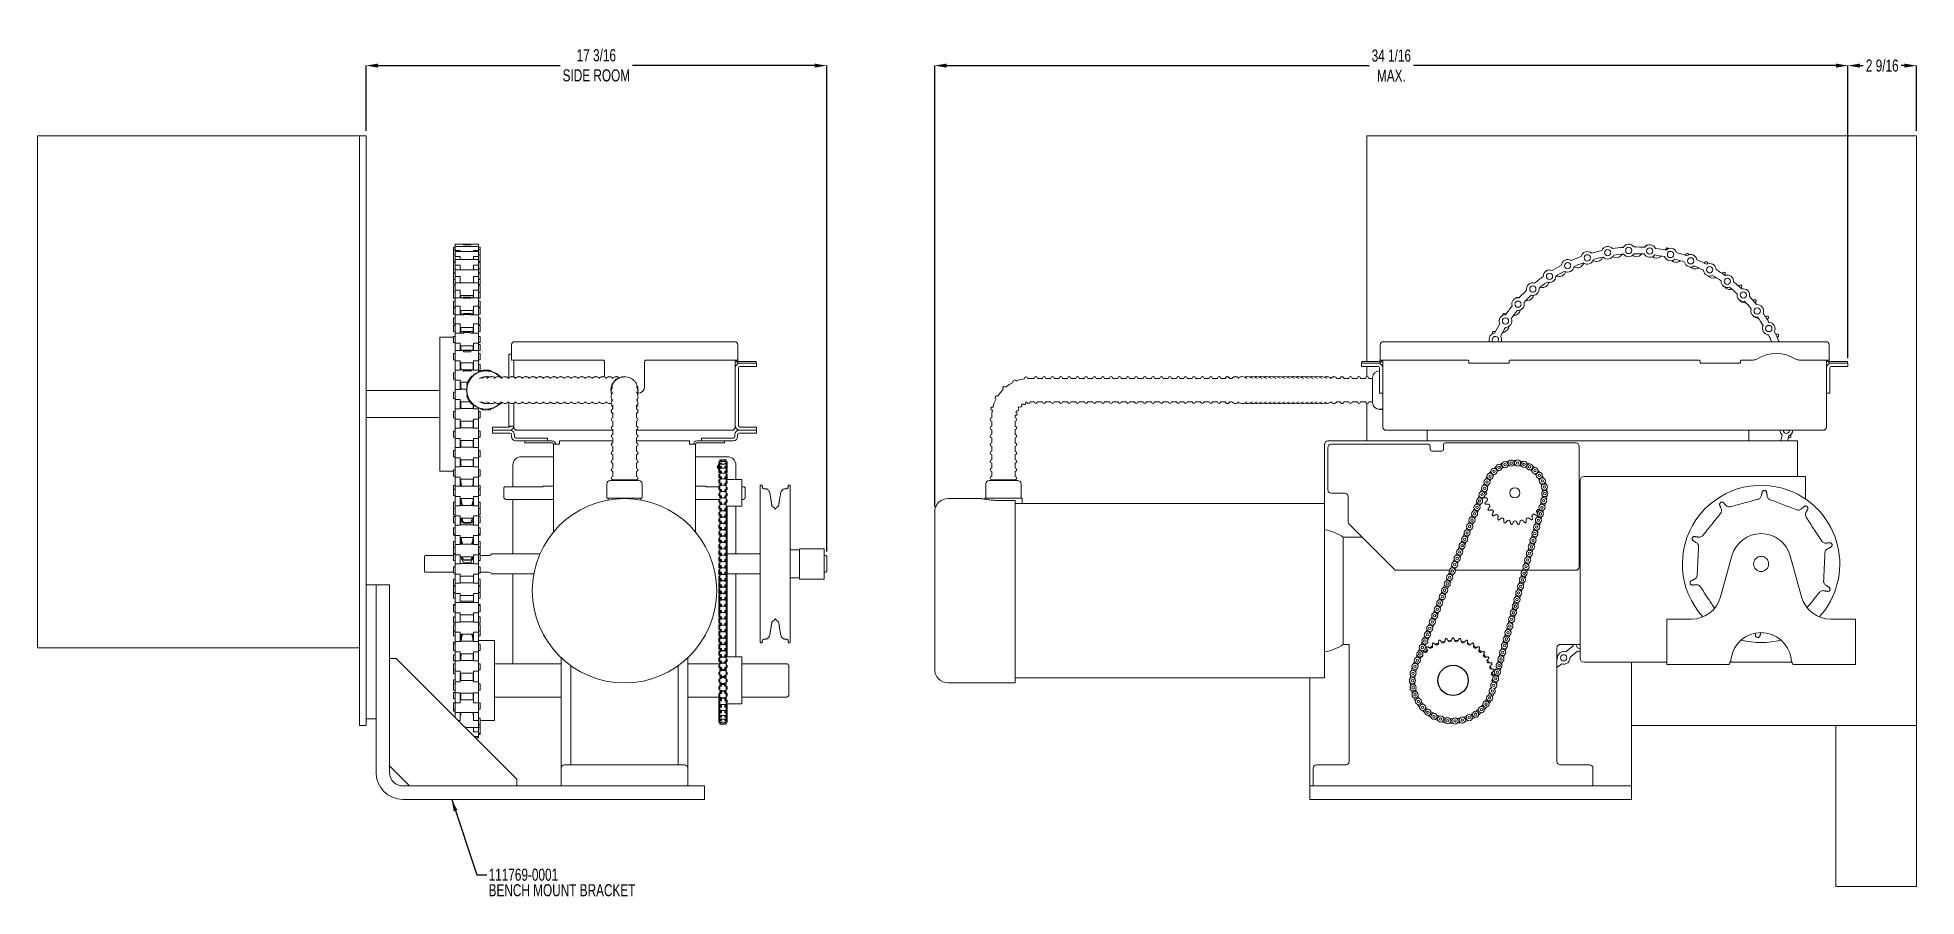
# Model space of a CAD drawing. Header units: inches. Extents: x 0.5 to 23.9, y 7.6 to 18.3.
import ezdxf

# ---------------------------------------------------------------- set-up
doc = ezdxf.new("R2010")
doc.units = ezdxf.units.IN
doc.header["$MEASUREMENT"] = 0
doc.header["$PDSIZE"] = -1
doc.layers.add('DIM', color=1, linetype='Continuous')
doc.styles.add('SLDTEXTSTYLE0', font='ARIAL.TTF', dxfattribs={"width": 0.7})
doc.styles.get("Standard").update_dxf_attribs({"font": 'ARIAL.TTF'})
doc.dimstyles.new('SLDDIMSTYLE0', dxfattribs={"dimtxt": 0.15, "dimasz": 0.15, "dimexe": 0, "dimexo": 0.0625, "dimgap": 0.0375, "dimtad": 0, "dimtih": 1, "dimtoh": 1, "dimdec": 3, "dimlfac": 3, "dimrnd": 1e-09, "dimzin": 12, "dimdsep": 46, "dimtxsty": 'SLDTEXTSTYLE0', "dimsah": 1, "dimcen": 0.09, "dimadec": 0, "dimazin": 0, "dimtfac": 1, "dimtdec": 3, "dimtofl": 0, "dimtmove": 0, "dimatfit": 3, "dimfxl": 0, "dimtolj": 1, "dimtzin": 12, "dimarcsym": 0})
doc.dimstyles.new('SLDDIMSTYLE1', dxfattribs={"dimtxt": 0.15, "dimasz": 0.15, "dimexe": 0, "dimexo": 0.0625, "dimgap": 0.0375, "dimtad": 0, "dimtih": 1, "dimtoh": 1, "dimdec": 3, "dimlfac": 3, "dimrnd": 1e-09, "dimzin": 12, "dimdsep": 46, "dimtxsty": 'SLDTEXTSTYLE0', "dimsah": 1, "dimcen": 0.09, "dimadec": 0, "dimazin": 0, "dimtfac": 1, "dimtdec": 3, "dimtofl": 0, "dimtmove": 0, "dimatfit": 3, "dimfxl": 0, "dimtolj": 1, "dimtzin": 12, "dimarcsym": 0})
doc.dimstyles.new('SLDDIMSTYLE2', dxfattribs={"dimtxt": 0.15, "dimasz": 0.15, "dimexe": 0, "dimexo": 0.0625, "dimgap": 0.0375, "dimtad": 0, "dimtih": 1, "dimtoh": 1, "dimdec": 0, "dimrnd": 1e-09, "dimzin": 0, "dimdsep": 46, "dimtxsty": 'Standard', "dimsah": 1, "dimcen": 0.09, "dimadec": 0, "dimazin": 0, "dimtfac": 1, "dimtdec": 0, "dimtofl": 0, "dimtmove": 0, "dimatfit": 3, "dimfxl": 0, "dimtolj": 1, "dimtzin": 0, "dimarcsym": 0})

msp = doc.modelspace()

# ---------------------------------------------------------------- blocks, each defined once
blk = doc.blocks.new('*D7')
at = {"color": 0, "linetype": 'ByBlock', "lineweight": -2}
for p, q in [((11.669, 12.46), (11.669, 17.949)), ((11.819, 17.949), (17.07, 17.949)), ((22.873, 17.949), (17.622, 17.949)), ((23.023, 14.31), (23.023, 17.949))]:
    blk.add_line(p, q, dxfattribs=at)
at = {"color": 0, "linetype": 'ByBlock'}
for points in [[(11.669, 17.949), (11.819, 17.924), (11.819, 17.974)], [(23.023, 17.949), (22.873, 17.924), (22.873, 17.974)]]:
    blk.add_solid(points, dxfattribs=at)
at = {"layer": 'DEFPOINTS', "color": 0, "linetype": 'ByBlock'}
for p in [(23.023, 14.248), (11.669, 12.398)]:
    blk.add_point(p, dxfattribs=at)
at = {"color": 0, "linetype": 'ByBlock', "insert": (17.346, 17.949), "char_height": 0.15, "attachment_point": 5, "style": 'SLDTEXTSTYLE0'}
blk.add_mtext('34 1/16\\PMAX.', dxfattribs=at)
blk = doc.blocks.new('*D8')
at = {"color": 0, "linetype": 'ByBlock', "lineweight": -2}
for p, q in [((23.023, 14.31), (23.023, 17.949)), ((23.173, 17.949), (23.213, 17.949)), ((23.724, 17.949), (23.684, 17.949)), ((23.874, 17.137), (23.874, 17.949))]:
    blk.add_line(p, q, dxfattribs=at)
at = {"color": 0, "linetype": 'ByBlock'}
for points in [[(23.023, 17.949), (23.173, 17.924), (23.173, 17.974)], [(23.874, 17.949), (23.724, 17.924), (23.724, 17.974)]]:
    blk.add_solid(points, dxfattribs=at)
at = {"layer": 'DEFPOINTS', "color": 0, "linetype": 'ByBlock'}
for p in [(23.874, 17.074), (23.023, 14.248)]:
    blk.add_point(p, dxfattribs=at)
at = {"color": 0, "linetype": 'ByBlock', "insert": (23.449, 17.949), "char_height": 0.15, "attachment_point": 5, "style": 'SLDTEXTSTYLE0'}
blk.add_mtext('2 9/16', dxfattribs=at)
blk = doc.blocks.new('*D9')
at = {"layer": 'DEFPOINTS', "color": 0}
for p in [(4.6, 17.949), (4.6, 17.074), (10.327, 11.846)]:
    blk.add_point(p, dxfattribs=at)
at = {"layer": 'DIM', "color": 0, "lineweight": -2}
for p, q in [((4.6, 17.137), (4.6, 17.949)), ((4.75, 17.949), (7.015, 17.949)), ((10.177, 17.949), (7.912, 17.949)), ((10.327, 11.908), (10.327, 17.949))]:
    blk.add_line(p, q, dxfattribs=at)
at = {"layer": 'DIM', "color": 0}
for points in [[(4.75, 17.974), (4.75, 17.924), (4.6, 17.949)], [(10.177, 17.974), (10.177, 17.924), (10.327, 17.949)]]:
    blk.add_solid(points, dxfattribs=at)
at = {"layer": 'DIM', "color": 0, "insert": (7.463, 18.153), "char_height": 0.15, "attachment_point": 2, "style": 'SLDTEXTSTYLE0'}
blk.add_mtext('\\A1;17 3/16\\PSIDE ROOM', dxfattribs=at)
blk = doc.blocks.new('SW_NOTE_2')
at = {"layer": 'DIM', "color": 0, "char_height": 0.15, "attachment_point": 1, "style": 'SLDTEXTSTYLE0'}
for s, insert in [('111769-0001', (0.02, 0.075)), ('BENCH MOUNT BRACKET', (0.02, -0.118))]:
    blk.add_mtext(s, dxfattribs=dict(at, insert=insert))

# ---------------------------------------------------------------- dimensions: what is measured, and where the dimension line sits
at = {"layer": 'DIM'}
for base, p1, p2, text, picture, middle in [((23.023059, 17.949033), (11.669359, 12.397533), (23.023059, 14.24751), '<>\\PMAX.', '*D7', (17.346209, 17.949033)), ((4.599902, 17.949033), (10.327069, 11.845699), (4.599902, 17.074033), '<>\\PSIDE ROOM', '*D9', (7.463486, 17.949033))]:
    dim = msp.add_linear_dim(base=base, p1=p1, p2=p2, text=text, dimstyle='SLDDIMSTYLE0', override={"dimdec": 4, "dimlunit": 5, "dimfrac": 2}, dxfattribs=at)
    dim.commit()
    dim.dimension.update_dxf_attribs({"geometry": picture, "text_midpoint": middle})
dim = msp.add_linear_dim(base=(23.873942, 17.949033), p1=(23.023059, 14.24751), p2=(23.873942, 17.074033), dimstyle='SLDDIMSTYLE1', override={"dimdec": 4, "dimlunit": 5, "dimfrac": 2}, dxfattribs=at)
dim.commit()
dim.dimension.update_dxf_attribs({"geometry": '*D8', "text_midpoint": (23.4485, 17.949033)})

# ---------------------------------------------------------------- linework, layer by layer
at = {"color": 7, "linetype": 'Continuous', "lineweight": 15}
for p, q in [((0.516569, 17.074033), (4.516569, 17.074033)), ((0.516569, 11.040699), (0.516569, 17.074033)), ((4.599902, 17.074033), (4.516569, 17.074033)), ((4.516569, 17.074033), (4.516569, 9.740699)), ((4.599902, 17.074033), (4.599902, 9.740699)), ((23.873942, 17.074033), (17.040609, 17.074033)), ((17.040609, 17.074033), (17.040609, 14.267443)), ((23.873942, 9.740699), (23.873942, 17.074033)), ((5.68727, 15.689316), (5.68727, 15.660853)), ((5.68727, 15.660853), (5.68727, 15.597044)), ((5.707937, 15.728483), (5.707937, 15.70002)), ((5.707937, 15.70002), (5.707937, 15.64994)), ((5.707937, 15.64994), (5.770604, 15.64994)), ((5.707937, 15.63621), (5.707937, 15.64994)), ((5.770604, 15.63621), (5.770604, 15.64994)), ((5.811569, 15.719362), (5.811569, 15.719599)), ((5.901902, 15.719362), (5.811569, 15.719362)), ((5.901902, 15.719362), (5.901902, 15.719599)), ((5.93727, 15.64994), (5.999937, 15.64994)), ((5.93727, 15.63621), (5.93727, 15.64994)), ((5.999937, 15.728483), (5.999937, 15.70002)), ((5.999937, 15.70002), (5.999937, 15.64994)), ((5.999937, 15.64994), (5.999937, 15.63621)), ((6.020604, 15.689316), (6.020604, 15.660853)), ((6.020604, 15.660853), (6.020604, 15.597044)), ((5.68727, 15.597044), (5.68727, 15.593093)), ((5.68727, 15.593093), (5.68727, 15.519044)), ((5.68727, 15.519044), (5.68727, 15.499087)), ((5.68727, 15.499087), (5.68727, 15.492467)), ((5.68727, 15.492467), (5.68727, 15.421087)), ((5.68727, 15.421087), (5.68727, 15.371096)), ((5.707937, 15.63621), (5.707937, 15.575891)), ((5.707937, 15.575891), (5.770604, 15.575891)), ((5.707937, 15.538253), (5.707937, 15.575891)), ((5.707937, 15.538253), (5.707937, 15.467359)), ((5.707937, 15.467359), (5.770604, 15.467359)), ((5.707937, 15.40799), (5.707937, 15.467359)), ((5.770604, 15.538253), (5.770604, 15.575891)), ((5.770604, 15.40799), (5.770604, 15.467359)), ((5.93727, 15.575891), (5.999937, 15.575891)), ((5.93727, 15.538253), (5.93727, 15.575891)), ((5.93727, 15.467359), (5.999937, 15.467359)), ((5.93727, 15.40799), (5.93727, 15.467359)), ((5.999937, 15.63621), (5.999937, 15.575891)), ((5.999937, 15.575891), (5.999937, 15.538253)), ((5.999937, 15.538253), (5.999937, 15.467359)), ((5.999937, 15.467359), (5.999937, 15.40799)), ((6.020604, 15.597044), (6.020604, 15.593093)), ((6.020604, 15.593093), (6.020604, 15.519044)), ((6.020604, 15.519044), (6.020604, 15.499087)), ((6.020604, 15.499087), (6.020604, 15.492467)), ((6.020604, 15.492467), (6.020604, 15.421087)), ((6.020604, 15.421087), (6.020604, 15.371096)), ((5.68727, 15.368823), (5.68727, 15.358927)), ((5.68727, 15.358927), (5.68727, 15.290823)), ((5.68727, 15.290823), (5.68727, 15.228175)), ((5.68727, 15.208701), (5.68727, 15.194981)), ((5.68727, 15.194981), (5.68727, 15.130701)), ((5.707937, 15.40799), (5.707937, 15.326384)), ((5.707937, 15.326384), (5.770604, 15.326384)), ((5.707937, 15.247868), (5.707937, 15.326384)), ((5.707937, 15.247868), (5.707937, 15.155615)), ((5.770604, 15.247868), (5.770604, 15.326384)), ((5.780236, 15.251657), (5.780236, 15.247868)), ((5.811569, 15.244713), (5.811569, 15.249272)), ((5.811569, 15.249272), (5.901902, 15.249272)), ((5.901902, 15.244713), (5.901902, 15.249272)), ((5.933236, 15.247868), (5.933236, 15.251657)), ((5.93727, 15.326384), (5.999937, 15.326384)), ((5.93727, 15.247868), (5.93727, 15.326384)), ((5.999937, 15.40799), (5.999937, 15.326384)), ((5.999937, 15.326384), (5.999937, 15.247868)), ((5.999937, 15.247868), (5.999937, 15.155615)), ((6.020604, 15.368823), (6.020604, 15.358927)), ((6.020604, 15.358927), (6.020604, 15.290823)), ((6.020604, 15.290823), (6.020604, 15.228175)), ((6.020604, 15.208701), (6.020604, 15.194981)), ((6.020604, 15.194981), (6.020604, 15.130701)), ((5.68727, 15.130701), (5.68727, 15.056572)), ((5.68727, 15.021728), (5.68727, 15.003709)), ((5.68727, 15.003709), (5.68727, 14.943728)), ((5.707937, 15.155615), (5.770604, 15.155615)), ((5.707937, 15.059866), (5.707937, 15.155615)), ((5.707937, 15.060895), (5.707937, 14.95826)), ((5.707937, 14.95826), (5.770604, 14.95826)), ((5.707937, 14.850559), (5.707937, 14.95826)), ((5.770604, 15.059866), (5.770604, 15.155615)), ((5.770604, 14.850559), (5.770604, 14.95826)), ((5.780236, 15.091534), (5.780236, 15.060895)), ((5.811569, 15.05694), (5.811569, 15.068547)), ((5.811569, 15.068547), (5.901902, 15.068547)), ((5.901902, 15.05694), (5.811569, 15.05694)), ((5.901902, 15.05694), (5.901902, 15.068547)), ((5.933236, 15.060895), (5.933236, 15.091534)), ((5.93727, 15.155615), (5.999937, 15.155615)), ((5.93727, 15.059866), (5.93727, 15.155615)), ((5.93727, 14.95826), (5.999937, 14.95826)), ((5.93727, 14.850559), (5.93727, 14.95826)), ((5.999937, 15.155615), (5.999937, 15.059866)), ((5.999937, 15.060895), (5.999937, 14.95826)), ((5.999937, 14.95826), (5.999937, 14.850559)), ((6.020604, 15.130701), (6.020604, 15.056572)), ((6.020604, 15.021728), (6.020604, 15.003709)), ((6.020604, 15.003709), (6.020604, 14.943728)), ((5.68727, 14.937512), (5.68727, 14.859511)), ((5.68727, 14.811418), (5.68727, 14.788706)), ((5.68727, 14.788706), (5.68727, 14.733418)), ((5.68727, 14.718696), (5.68727, 14.640696)), ((5.707937, 14.850584), (5.707937, 14.738027)), ((5.707937, 14.738027), (5.770604, 14.738027)), ((5.707937, 14.620399), (5.707937, 14.738027)), ((5.770604, 14.620399), (5.770604, 14.738027)), ((5.780236, 14.904561), (5.780236, 14.850584)), ((5.811569, 14.852238), (5.811569, 14.865102)), ((5.811569, 14.865102), (5.901902, 14.865102)), ((5.901902, 14.852238), (5.811569, 14.852238)), ((5.901902, 14.852238), (5.901902, 14.865102)), ((5.933236, 14.850584), (5.933236, 14.904561)), ((5.93727, 14.738027), (5.999937, 14.738027)), ((5.93727, 14.620399), (5.93727, 14.738027)), ((5.999937, 14.850584), (5.999937, 14.738027)), ((5.999937, 14.738027), (5.999937, 14.620399)), ((6.020604, 14.937512), (6.020604, 14.859511)), ((6.020604, 14.811418), (6.020604, 14.788706)), ((6.020604, 14.788706), (6.020604, 14.733418)), ((6.020604, 14.718696), (6.020604, 14.640696)), ((5.516568, 12.907366), (5.516568, 14.574033)), ((5.68727, 14.581722), (5.68727, 14.554011)), ((5.68727, 14.554011), (5.68727, 14.503722)), ((5.770604, 14.620399), (5.707937, 14.620399)), ((5.707937, 14.620399), (5.707937, 14.499055)), ((5.707937, 14.499055), (5.770604, 14.499055)), ((5.707937, 14.406526), (5.707937, 14.499055)), ((5.770604, 14.406526), (5.770604, 14.499055)), ((5.780236, 14.694251), (5.780236, 14.636271)), ((5.780236, 14.620888), (5.780236, 14.636271)), ((5.811569, 14.628518), (5.811569, 14.642418)), ((5.811569, 14.642418), (5.901902, 14.642418)), ((5.901902, 14.628518), (5.811569, 14.628518)), ((5.901902, 14.628518), (5.901902, 14.642418)), ((5.933236, 14.636271), (5.933236, 14.694251)), ((5.933236, 14.620888), (5.933236, 14.636271)), ((5.999937, 14.620399), (5.93727, 14.620399)), ((5.93727, 14.406526), (5.93727, 14.499055)), ((5.93727, 14.499055), (5.999937, 14.499055)), ((5.999937, 14.620399), (5.999937, 14.499055)), ((5.999937, 14.499055), (5.999937, 14.406526)), ((6.020604, 14.581722), (6.020604, 14.554011)), ((6.020604, 14.554011), (6.020604, 14.503722)), ((6.020604, 14.482238), (6.020604, 14.404238)), ((9.180075, 14.51571), (6.447441, 14.51571)), ((17.248675, 14.51571), (22.747842, 14.51571)), ((5.68727, 14.368951), (5.68727, 14.290951)), ((5.770604, 14.406526), (5.707937, 14.406526)), ((5.707937, 14.406526), (5.707937, 14.277101)), ((5.707937, 14.277101), (5.770604, 14.277101)), ((5.707937, 14.257341), (5.707937, 14.277101)), ((5.707937, 14.163661), (5.707937, 14.257341)), ((5.770604, 14.257341), (5.770604, 14.277101)), ((5.770604, 14.163661), (5.770604, 14.257341)), ((5.780236, 14.464555), (5.780236, 14.416253)), ((5.780236, 14.408117), (5.780236, 14.416253)), ((5.780236, 14.251784), (5.780236, 14.184675)), ((5.811569, 14.389607), (5.811569, 14.404305)), ((5.811569, 14.404305), (5.901902, 14.404305)), ((5.901902, 14.389607), (5.811569, 14.389607)), ((5.901902, 14.389607), (5.901902, 14.404305)), ((5.933236, 14.416253), (5.933236, 14.464555)), ((5.933236, 14.408117), (5.933236, 14.416253)), ((5.933236, 14.184675), (5.933236, 14.251784)), ((5.999937, 14.406526), (5.93727, 14.406526)), ((5.93727, 14.277101), (5.999937, 14.277101)), ((5.93727, 14.257341), (5.93727, 14.277101)), ((5.93727, 14.163661), (5.93727, 14.257341)), ((5.999937, 14.406526), (5.999937, 14.277101)), ((5.999937, 14.277101), (5.999937, 14.257341)), ((5.999937, 14.257341), (5.999937, 14.163661)), ((6.020604, 14.368951), (6.020604, 14.290951)), ((6.376091, 14.138135), (6.376091, 14.362093)), ((6.407508, 14.287443), (6.407508, 14.475777)), ((6.427441, 14.287443), (6.407508, 14.287443)), ((6.429108, 14.287443), (7.543758, 14.287443)), ((6.438758, 14.075732), (6.438758, 14.287443)), ((7.563758, 14.24751), (7.563758, 14.267443)), ((8.063758, 14.267443), (8.063758, 14.24751)), ((8.083758, 14.287443), (9.198408, 14.287443)), ((9.188758, 14.287443), (9.188758, 13.45411)), ((9.200075, 14.287443), (9.220008, 14.287443)), ((9.220008, 14.475777), (9.220008, 14.287443)), ((9.366675, 14.267443), (9.240008, 14.267443)), ((9.366675, 14.267443), (9.450008, 14.267443)), ((9.450008, 14.267443), (9.450008, 14.24751)), ((16.978742, 14.24751), (16.978742, 14.267443)), ((16.978742, 14.267443), (17.062075, 14.267443)), ((17.188742, 14.267443), (17.062075, 14.267443)), ((17.208742, 14.287443), (17.208742, 14.475777)), ((17.228675, 14.287443), (17.208742, 14.287443)), ((17.230342, 14.287443), (18.290759, 14.287443)), ((17.239992, 13.45411), (17.239992, 14.287443)), ((18.310759, 14.24751), (18.310759, 14.267443)), ((18.810759, 14.267443), (18.810759, 14.24751)), ((18.830759, 14.287443), (21.165759, 14.287443)), ((21.185759, 14.24751), (21.185759, 14.267443)), ((21.685759, 14.267443), (21.685759, 14.24751)), ((21.705759, 14.287443), (21.844816, 14.287443)), ((22.418201, 14.287443), (22.766175, 14.287443)), ((22.756525, 14.287443), (22.756525, 13.45411)), ((22.767842, 14.287443), (22.787775, 14.287443)), ((22.787775, 14.475777), (22.787775, 14.287443)), ((22.934442, 14.267443), (22.807775, 14.267443)), ((22.934442, 14.267443), (23.017775, 14.267443)), ((23.017775, 14.267443), (23.017775, 14.24751)), ((5.68727, 14.127858), (5.68727, 14.049858)), ((5.770604, 14.163661), (5.707937, 14.163661)), ((5.707937, 14.163661), (5.707937, 14.036102)), ((5.707937, 14.036102), (5.770604, 14.036102)), ((5.707937, 13.922568), (5.707937, 14.036102)), ((5.770604, 13.922568), (5.770604, 14.036102)), ((5.780236, 14.167025), (5.780236, 14.184675)), ((5.811569, 14.145236), (5.811569, 14.154838)), ((5.811569, 14.154838), (5.901902, 14.154838)), ((5.901902, 14.145236), (5.901902, 14.154838)), ((5.922564, 14.082704), (5.913612, 14.087873)), ((5.933236, 14.167025), (5.933236, 14.184675)), ((5.999937, 14.163661), (5.93727, 14.163661)), ((5.999937, 14.163661), (5.999937, 14.137993)), ((6.020604, 14.232578), (6.020604, 14.154578)), ((6.029406, 14.144389), (6.029406, 14.154727)), ((6.091959, 14.080841), (6.076358, 14.080191)), ((6.152777, 14.144389), (6.152777, 14.154727)), ((6.259619, 14.082704), (6.268571, 14.087873)), ((6.376091, 14.069254), (6.376091, 14.138135)), ((7.563758, 14.207643), (7.563758, 14.24751)), ((7.563758, 14.187643), (7.563758, 14.207643)), ((7.563758, 14.077325), (7.563758, 14.187643)), ((8.063758, 14.24751), (8.063758, 14.207643)), ((8.063758, 14.187643), (8.063758, 14.207643)), ((8.063758, 13.957643), (8.063758, 14.187643)), ((9.228625, 13.7726), (9.228625, 14.187643)), ((9.366675, 14.24751), (9.240008, 14.24751)), ((9.248625, 14.207643), (9.372092, 14.207643)), ((9.450008, 14.24751), (9.366675, 14.24751)), ((9.455425, 14.207643), (9.372092, 14.207643)), ((9.450008, 14.24751), (9.455425, 14.24751)), ((9.455425, 14.24751), (9.455425, 14.207643)), ((15.287995, 14.06001), (15.250974, 14.06001)), ((15.362829, 14.06001), (15.33646, 14.06001)), ((16.713252, 14.06001), (16.669198, 14.06001)), ((16.973459, 14.207643), (16.973459, 14.24751)), ((16.973459, 14.24751), (17.056792, 14.24751)), ((17.056792, 14.207643), (16.973459, 14.207643)), ((17.040609, 14.207643), (17.040609, 14.079946)), ((17.180125, 14.24751), (17.056792, 14.24751)), ((17.180125, 14.207643), (17.056792, 14.207643)), ((17.188742, 14.24751), (17.062075, 14.24751)), ((17.113325, 14.069177), (17.113325, 13.759177)), ((17.200125, 13.957643), (17.200125, 14.187643)), ((18.810759, 14.24751), (18.310759, 14.24751)), ((21.685759, 14.24751), (21.185759, 14.24751)), ((22.796392, 13.957643), (22.796392, 14.187643)), ((22.934442, 14.24751), (22.807775, 14.24751)), ((22.816392, 14.24751), (22.939725, 14.24751)), ((22.816392, 14.207643), (22.939725, 14.207643)), ((22.939725, 14.24751), (23.023059, 14.24751)), ((23.023059, 14.207643), (22.939725, 14.207643)), ((23.023059, 14.24751), (23.023059, 14.207643)), ((5.68727, 13.886766), (5.68727, 13.808766)), ((5.770604, 13.922568), (5.707937, 13.922568)), ((5.707937, 13.922568), (5.707937, 13.79501)), ((5.707937, 13.79501), (5.770604, 13.79501)), ((5.707937, 13.681476), (5.707937, 13.79501)), ((5.770604, 13.681476), (5.770604, 13.79501)), ((5.780236, 14.010692), (5.780236, 13.945502)), ((5.780236, 13.925933), (5.780236, 13.945502)), ((5.860879, 13.975862), (5.851926, 13.981031)), ((5.860879, 13.852492), (5.851926, 13.847323)), ((7.981092, 13.914177), (7.98105, 13.917893)), ((17.200125, 13.87431), (17.200125, 13.957643)), ((17.239992, 13.87431), (17.200125, 13.87431)), ((22.796392, 13.87431), (22.756525, 13.87431)), ((22.796392, 13.957643), (22.796392, 13.87431)), ((5.68727, 13.645674), (5.68727, 13.567674)), ((5.770604, 13.681476), (5.707937, 13.681476)), ((5.707937, 13.681476), (5.707937, 13.553918)), ((5.707937, 13.553918), (5.770604, 13.553918)), ((5.707937, 13.440384), (5.707937, 13.553918)), ((5.770604, 13.440384), (5.770604, 13.553918)), ((5.780236, 13.769599), (5.780236, 13.702824)), ((5.780236, 13.68484), (5.780236, 13.702824)), ((5.922564, 13.74565), (5.913612, 13.740481)), ((5.933236, 13.702824), (5.933236, 13.73119)), ((5.933236, 13.68484), (5.933236, 13.702824)), ((5.93727, 13.699033), (5.933236, 13.699033)), ((5.93727, 13.681476), (5.93727, 13.727785)), ((5.999937, 13.681476), (5.93727, 13.681476)), ((5.93727, 13.440384), (5.93727, 13.553918)), ((5.93727, 13.553918), (5.999937, 13.553918)), ((5.999937, 13.690361), (5.999937, 13.681476)), ((5.999937, 13.681476), (5.999937, 13.553918)), ((5.999937, 13.553918), (5.999937, 13.440384)), ((6.020604, 13.645674), (6.020604, 13.567674)), ((6.029406, 13.683964), (6.029406, 13.673627)), ((6.152777, 13.683964), (6.152777, 13.673627)), ((6.259619, 13.74565), (6.268571, 13.740481)), ((6.376091, 13.46626), (6.376091, 13.759005)), ((6.438758, 13.45411), (6.438758, 13.752594)), ((7.668592, 13.730074), (7.668592, 13.681418)), ((7.668592, 13.631216), (7.668592, 13.580843)), ((7.960258, 13.681057), (7.960258, 13.72996)), ((7.960258, 13.580843), (7.960258, 13.631196)), ((9.228625, 13.664177), (9.228625, 13.7726)), ((9.228625, 13.664177), (9.228625, 13.580843)), ((9.228625, 13.580843), (9.228625, 13.49751)), ((15.250974, 13.768343), (15.288142, 13.768343)), ((15.336463, 13.768343), (15.362486, 13.768343)), ((16.669626, 13.768343), (16.713365, 13.768343)), ((17.040609, 13.748408), (17.040609, 13.28111)), ((5.68727, 13.404581), (5.68727, 13.326581)), ((5.770604, 13.440384), (5.707937, 13.440384)), ((5.707937, 13.440384), (5.707937, 13.312826)), ((5.780236, 13.528507), (5.780236, 13.460794)), ((5.933236, 13.460794), (5.933236, 13.528507)), ((5.999937, 13.440384), (5.93727, 13.440384)), ((5.999937, 13.440384), (5.999937, 13.312826)), ((6.020604, 13.404581), (6.020604, 13.326581)), ((6.172091, 13.414177), (6.172091, 13.454043)), ((6.172091, 13.454043), (6.255425, 13.454043)), ((6.172091, 13.37931), (6.172091, 13.414177)), ((6.172091, 13.414177), (6.255425, 13.414177)), ((6.255425, 13.37931), (6.172091, 13.37931)), ((6.378892, 13.454043), (6.255425, 13.454043)), ((6.388758, 13.414177), (6.255425, 13.414177)), ((6.255425, 13.37931), (6.388758, 13.37931)), ((6.408758, 13.335977), (6.408758, 13.35931)), ((6.443625, 13.335977), (6.443625, 13.35931)), ((6.463625, 13.315977), (6.480891, 13.315977)), ((6.478691, 13.414177), (7.668592, 13.414177)), ((6.480891, 13.315977), (6.564225, 13.315977)), ((6.564225, 13.315977), (6.772558, 13.315977)), ((6.772558, 13.315977), (6.855891, 13.315977)), ((6.855891, 13.315977), (6.855891, 13.28111)), ((7.960258, 13.414177), (9.148825, 13.414177)), ((8.771625, 13.28111), (8.771625, 13.315977)), ((8.771625, 13.315977), (8.854958, 13.315977)), ((8.854958, 13.315977), (9.063291, 13.315977)), ((9.063291, 13.315977), (9.146625, 13.315977)), ((9.146625, 13.315977), (9.163891, 13.315977)), ((9.183891, 13.35931), (9.183891, 13.335977)), ((9.218758, 13.35931), (9.218758, 13.335977)), ((9.228625, 13.49751), (9.228625, 13.474043)), ((9.372092, 13.414177), (9.238758, 13.414177)), ((9.238758, 13.37931), (9.372092, 13.37931)), ((9.372092, 13.454043), (9.248625, 13.454043)), ((9.372092, 13.454043), (9.455425, 13.454043)), ((9.372092, 13.414177), (9.455425, 13.414177)), ((9.455425, 13.37931), (9.372092, 13.37931)), ((9.455425, 13.454043), (9.455425, 13.414177)), ((9.455425, 13.414177), (9.455425, 13.37931)), ((17.791692, 13.414177), (17.279925, 13.414177)), ((17.791692, 13.37931), (17.791692, 13.414177)), ((17.791692, 13.414177), (17.875025, 13.414177)), ((17.791692, 13.37931), (17.791692, 13.35931)), ((17.791692, 13.35931), (17.791692, 13.335977)), ((17.791692, 13.281178), (17.791692, 13.335977)), ((17.875025, 13.414177), (22.716592, 13.414177)), ((18.269159, 13.414177), (18.852492, 13.414177)), ((21.791692, 13.414177), (21.791692, 13.281178)), ((22.295786, 13.411733), (22.29579, 13.414177)), ((5.68727, 13.163489), (5.68727, 13.085489)), ((5.707937, 13.312826), (5.770604, 13.312826)), ((5.707937, 13.199292), (5.707937, 13.312826)), ((5.770604, 13.199292), (5.707937, 13.199292)), ((5.707937, 13.199292), (5.707937, 13.071733)), ((5.770604, 13.199292), (5.770604, 13.312826)), ((5.780236, 13.287415), (5.780236, 13.223553)), ((5.933236, 13.223553), (5.933236, 13.287415)), ((5.93727, 13.199292), (5.93727, 13.312826)), ((5.93727, 13.312826), (5.999937, 13.312826)), ((5.999937, 13.199292), (5.93727, 13.199292)), ((5.999937, 13.312826), (5.999937, 13.199292)), ((5.999937, 13.199292), (5.999937, 13.071733)), ((6.020604, 13.163489), (6.020604, 13.085489)), ((6.480891, 13.28111), (6.463625, 13.28111)), ((6.564225, 13.28111), (6.480891, 13.28111)), ((6.527151, 13.084983), (6.931991, 13.084983)), ((6.553069, 13.281099), (6.571991, 13.281099)), ((6.564225, 13.28111), (6.571991, 13.28111)), ((6.571991, 13.25611), (6.571991, 13.28111)), ((6.571991, 13.28111), (6.613658, 13.28111)), ((6.613658, 13.25611), (6.571991, 13.25611)), ((6.613658, 13.28111), (6.915325, 13.28111)), ((6.915325, 13.25611), (6.613658, 13.25611)), ((6.931991, 13.197777), (6.931991, 13.239443)), ((6.931991, 13.239443), (6.956992, 13.239443)), ((6.931991, 12.673443), (6.931991, 13.197777)), ((6.956992, 13.239443), (6.988658, 13.239443)), ((6.988658, 13.239443), (7.005325, 13.239443)), ((7.005325, 13.28111), (7.668592, 13.28111)), ((7.005325, 13.239443), (7.005325, 13.28111)), ((7.960258, 13.28111), (8.621991, 13.28111)), ((8.621991, 13.28111), (8.621991, 13.239443)), ((8.621991, 13.239443), (8.638658, 13.239443)), ((8.638658, 13.239443), (8.670325, 13.239443)), ((8.695325, 13.239443), (8.670325, 13.239443)), ((8.695325, 13.197777), (8.695325, 13.239443)), ((8.695325, 12.149501), (8.695325, 13.197777)), ((8.695325, 13.084983), (9.094202, 13.084983)), ((9.013658, 13.28111), (8.711992, 13.28111)), ((8.711992, 13.25611), (9.013658, 13.25611)), ((9.055325, 13.28111), (9.013658, 13.28111)), ((9.013658, 13.25611), (9.055325, 13.25611)), ((9.055325, 13.28111), (9.063291, 13.28111)), ((9.055325, 13.25611), (9.055325, 13.28111)), ((9.073069, 13.281099), (9.055325, 13.281099)), ((9.146625, 13.28111), (9.063291, 13.28111)), ((9.163891, 13.28111), (9.146625, 13.28111)), ((16.516525, 12.631777), (16.516525, 13.239443)), ((17.089859, 13.28111), (16.558192, 13.28111)), ((16.558192, 12.673443), (16.558192, 13.197777)), ((16.599859, 13.239443), (17.714859, 13.239443)), ((17.354192, 13.28111), (17.089859, 13.28111)), ((17.437525, 13.28111), (17.354192, 13.28111)), ((17.771692, 13.28111), (17.437525, 13.28111)), ((17.714859, 13.239443), (17.807859, 13.239443)), ((17.791504, 13.28111), (17.771692, 13.28111)), ((22.394734, 13.28111), (17.791504, 13.28111)), ((17.827859, 13.17611), (17.827859, 13.219443)), ((17.974525, 13.15611), (17.847859, 13.15611)), ((17.994525, 13.23611), (17.994525, 13.17611)), ((18.014525, 13.25611), (19.639525, 13.25611)), ((19.681192, 13.214443), (19.681192, 11.714443)), ((22.394734, 13.229433), (22.394734, 13.281099)), ((22.394734, 12.840033), (22.394734, 13.229433)), ((5.68727, 12.922397), (5.68727, 12.844397)), ((5.707937, 13.071733), (5.770604, 13.071733)), ((5.707937, 12.958199), (5.707937, 13.071733)), ((5.770604, 12.958199), (5.707937, 12.958199)), ((5.707937, 12.958199), (5.707937, 12.830641)), ((5.770604, 12.958199), (5.770604, 13.071733)), ((5.780236, 13.046322), (5.780236, 12.995161)), ((5.780236, 12.961563), (5.780236, 12.995161)), ((5.933236, 12.995161), (5.933236, 13.046322)), ((5.933236, 12.961563), (5.933236, 12.995161)), ((5.93727, 13.071733), (5.999937, 13.071733)), ((5.93727, 12.958199), (5.93727, 13.071733)), ((5.999937, 12.958199), (5.93727, 12.958199)), ((5.999937, 13.071733), (5.999937, 12.958199)), ((5.999937, 12.958199), (5.999937, 12.830641)), ((6.020604, 12.922397), (6.020604, 12.844397)), ((6.425852, 12.919366), (6.425852, 12.980649)), ((6.425852, 12.711738), (6.425852, 12.920367)), ((8.986158, 12.994995), (8.966358, 12.960699)), ((8.966358, 12.960699), (8.98541, 12.927699)), ((8.986158, 13.020607), (8.986158, 13.021981)), ((8.986158, 13.002258), (8.986158, 13.020607)), ((8.986158, 12.972091), (8.986158, 13.002258)), ((8.986158, 12.967778), (8.986158, 12.972091)), ((8.986158, 12.937611), (8.986158, 12.967778)), ((8.986158, 12.918752), (8.986158, 12.92751)), ((8.986158, 12.888585), (8.986158, 12.918752)), ((8.986158, 12.857434), (8.986158, 12.867986)), ((8.986158, 12.827267), (8.986158, 12.857434)), ((8.996991, 13.043857), (8.996991, 13.045231)), ((8.996991, 13.025508), (8.996991, 13.043857)), ((8.996991, 12.99044), (8.996991, 13.025508)), ((8.996991, 12.942002), (8.996991, 12.991028)), ((8.996991, 12.880684), (8.996991, 12.942002)), ((8.996991, 12.809892), (8.996991, 12.880684)), ((9.006992, 13.02942), (9.016991, 13.02942)), ((9.006992, 13.025508), (9.006992, 13.02942)), ((9.006992, 13.004133), (9.016991, 13.004133)), ((9.006992, 12.990114), (9.006992, 13.004133)), ((9.006992, 12.961936), (9.016991, 12.961936)), ((9.006992, 12.942002), (9.006992, 12.961936)), ((9.006992, 12.904767), (9.016991, 12.904767)), ((9.006992, 12.879835), (9.006992, 12.904767)), ((9.016991, 12.879835), (9.006992, 12.879835)), ((9.016991, 13.025508), (9.016991, 13.02942)), ((9.016991, 12.990114), (9.016991, 13.004133)), ((9.016991, 12.942002), (9.016991, 12.961936)), ((9.016991, 12.879835), (9.016991, 12.904767)), ((9.058658, 13.02942), (9.068658, 13.02942)), ((9.058658, 13.025508), (9.058658, 13.02942)), ((9.058658, 13.004133), (9.068658, 13.004133)), ((9.058658, 12.990114), (9.058658, 13.004133)), ((9.058658, 12.961936), (9.068658, 12.961936)), ((9.058658, 12.942002), (9.058658, 12.961936)), ((9.058658, 12.904767), (9.068658, 12.904767)), ((9.058658, 12.879835), (9.058658, 12.904767)), ((9.068658, 12.879835), (9.058658, 12.879835)), ((9.068658, 13.025508), (9.068658, 13.02942)), ((9.068658, 12.990114), (9.068658, 13.004133)), ((9.068658, 12.942002), (9.068658, 12.961936)), ((9.068658, 12.879835), (9.068658, 12.904767)), ((9.078658, 13.043857), (9.078658, 13.045231)), ((9.078658, 13.025508), (9.078658, 13.043857)), ((9.078658, 12.99044), (9.078658, 13.025508)), ((9.078658, 12.942002), (9.078658, 12.991028)), ((9.078658, 12.880684), (9.078658, 12.942002)), ((9.078658, 12.809892), (9.078658, 12.880684)), ((9.089492, 13.020607), (9.089492, 13.021981)), ((9.089492, 13.002258), (9.089492, 13.020607)), ((9.089492, 12.972091), (9.089492, 13.002258)), ((9.089492, 12.967778), (9.089492, 12.972091)), ((9.089492, 12.937611), (9.089492, 12.967778)), ((9.089492, 12.918752), (9.089492, 12.92751)), ((9.089492, 12.888585), (9.089492, 12.918752)), ((9.089492, 12.857434), (9.089492, 12.867986)), ((9.089492, 12.827267), (9.089492, 12.857434)), ((9.089736, 12.80291), (9.089736, 12.859033)), ((9.199186, 12.980731), (9.199186, 12.80291)), ((5.68727, 12.726176), (5.68727, 12.681304)), ((5.68727, 12.681304), (5.68727, 12.603304)), ((5.707937, 12.830641), (5.770604, 12.830641)), ((5.707937, 12.717107), (5.707937, 12.830641)), ((5.770604, 12.717107), (5.707937, 12.717107)), ((5.707937, 12.717107), (5.707937, 12.589549)), ((5.770604, 12.717107), (5.770604, 12.830641)), ((5.780236, 12.80523), (5.780236, 12.779526)), ((5.780236, 12.720471), (5.780236, 12.779526)), ((5.933236, 12.779526), (5.933236, 12.80523)), ((5.933236, 12.720471), (5.933236, 12.779526)), ((5.93727, 12.830641), (5.999937, 12.830641)), ((5.93727, 12.717107), (5.93727, 12.830641)), ((5.999937, 12.717107), (5.93727, 12.717107)), ((5.999937, 12.830641), (5.999937, 12.717107)), ((5.999937, 12.717107), (5.999937, 12.589549)), ((6.020604, 12.726176), (6.020604, 12.681304)), ((6.020604, 12.681304), (6.020604, 12.603304)), ((6.313658, 12.649899), (6.313658, 12.69941)), ((6.313658, 12.573077), (6.313658, 12.649899)), ((6.803658, 12.711738), (6.333658, 12.711738)), ((6.803658, 12.711738), (6.803658, 12.71941)), ((6.931991, 12.673443), (6.931991, 12.274036)), ((7.594319, 12.568366), (7.594319, 12.747533)), ((7.635986, 12.789199), (7.990152, 12.789199)), ((7.668592, 12.798141), (7.960258, 12.798141)), ((8.031819, 12.747533), (8.031819, 12.568366)), ((8.823658, 12.711738), (8.823658, 12.71941)), ((8.823658, 12.711738), (8.996991, 12.711738)), ((8.986158, 12.786642), (8.986158, 12.798504)), ((8.986158, 12.756475), (8.986158, 12.786642)), ((8.986158, 12.711738), (8.986158, 12.722257)), ((8.986158, 12.677292), (8.986158, 12.707459)), ((8.986158, 12.59811), (8.986158, 12.628276)), ((8.996991, 12.733225), (8.996991, 12.809892)), ((8.996991, 12.730709), (8.996991, 12.733225)), ((8.996991, 12.654042), (8.996991, 12.730709)), ((8.996991, 12.57486), (8.996991, 12.651526)), ((9.006992, 12.835256), (9.016991, 12.835256)), ((9.006992, 12.806472), (9.006992, 12.835256)), ((9.016991, 12.806472), (9.006992, 12.806472)), ((9.006992, 12.757807), (9.016991, 12.757807)), ((9.006992, 12.72673), (9.006992, 12.757807)), ((9.016991, 12.72673), (9.006992, 12.72673)), ((9.006992, 12.678624), (9.016991, 12.678624)), ((9.006992, 12.647547), (9.006992, 12.678624)), ((9.016991, 12.647547), (9.006992, 12.647547)), ((9.016991, 12.806472), (9.016991, 12.835256)), ((9.016991, 12.72673), (9.016991, 12.757807)), ((9.016991, 12.647547), (9.016991, 12.678624)), ((9.058658, 12.835256), (9.068658, 12.835256)), ((9.058658, 12.806472), (9.058658, 12.835256)), ((9.068658, 12.806472), (9.058658, 12.806472)), ((9.058658, 12.757807), (9.068658, 12.757807)), ((9.058658, 12.72673), (9.058658, 12.757807)), ((9.068658, 12.72673), (9.058658, 12.72673)), ((9.058658, 12.678624), (9.068658, 12.678624)), ((9.058658, 12.647547), (9.058658, 12.678624)), ((9.068658, 12.647547), (9.058658, 12.647547)), ((9.068658, 12.806472), (9.068658, 12.835256)), ((9.068658, 12.72673), (9.068658, 12.757807)), ((9.068658, 12.647547), (9.068658, 12.678624)), ((9.078658, 12.733225), (9.078658, 12.809892)), ((9.078658, 12.654042), (9.078658, 12.730709)), ((9.078658, 12.57486), (9.078658, 12.651526)), ((9.089492, 12.756475), (9.089492, 12.786642)), ((9.089492, 12.677292), (9.089492, 12.707459)), ((9.089492, 12.59811), (9.089492, 12.628276)), ((9.271991, 12.80291), (9.271991, 12.469577)), ((9.271991, 12.711738), (9.293658, 12.711738)), ((9.313658, 12.69941), (9.313658, 12.649899)), ((9.313658, 12.649899), (9.313658, 12.573077)), ((9.501502, 12.729977), (9.501502, 10.83635)), ((9.872636, 10.773422), (9.872636, 12.729977)), ((12.304775, 12.568366), (12.304775, 12.747533)), ((12.346442, 12.789199), (12.523525, 12.789199)), ((12.377826, 12.798141), (12.523658, 12.798141)), ((12.523525, 12.789199), (12.700609, 12.789199)), ((12.523658, 12.798141), (12.669492, 12.798141)), ((12.742275, 12.747533), (12.742275, 12.568366)), ((16.516525, 12.621777), (16.516525, 12.631777)), ((16.516525, 12.621777), (16.516525, 12.122543)), ((16.599859, 12.631777), (16.768192, 12.631777)), ((18.456614, 12.647547), (18.468743, 12.678624)), ((18.487518, 12.72673), (18.499648, 12.757807)), ((18.509402, 12.626944), (18.521531, 12.658021)), ((18.540307, 12.706127), (18.552436, 12.737204)), ((19.693067, 10.578366), (19.693067, 12.791699)), ((19.7414, 12.840033), (22.493067, 12.840033)), ((22.493067, 12.840033), (22.493067, 12.564682)), ((5.68727, 12.518012), (5.68727, 12.440212)), ((5.68727, 12.440212), (5.68727, 12.362212)), ((5.707937, 12.589549), (5.770604, 12.589549)), ((5.707937, 12.476015), (5.707937, 12.589549)), ((5.770604, 12.476015), (5.707937, 12.476015)), ((5.707937, 12.476015), (5.707937, 12.348456)), ((5.770604, 12.476015), (5.770604, 12.589549)), ((5.780236, 12.482182), (5.780236, 12.564138)), ((5.780236, 12.482182), (5.780236, 12.479379)), ((5.933236, 12.482182), (5.933236, 12.564138)), ((5.933236, 12.479042), (5.933236, 12.482182)), ((5.93727, 12.589549), (5.999937, 12.589549)), ((5.93727, 12.476015), (5.93727, 12.589549)), ((5.999937, 12.476015), (5.93727, 12.476015)), ((5.999937, 12.589549), (5.999937, 12.476015)), ((5.999937, 12.476015), (5.999937, 12.348456)), ((6.020604, 12.518012), (6.020604, 12.440212)), ((6.020604, 12.440212), (6.020604, 12.362212)), ((6.425852, 11.876533), (6.425852, 12.553077)), ((7.594319, 12.568366), (7.606959, 12.568366)), ((7.632503, 12.568366), (7.606959, 12.568366)), ((7.611402, 12.546313), (7.611402, 12.568366)), ((7.813069, 12.568366), (7.611402, 12.568366)), ((7.632503, 12.568366), (7.687027, 12.568366)), ((7.718435, 12.568366), (7.687027, 12.568366)), ((7.718435, 12.568366), (7.796414, 12.568366)), ((7.829736, 12.568366), (7.796402, 12.568366)), ((8.014735, 12.568366), (7.813069, 12.568366)), ((7.829724, 12.568366), (7.907703, 12.568366)), ((7.939111, 12.568366), (7.907703, 12.568366)), ((7.939111, 12.568366), (7.993635, 12.568366)), ((8.019179, 12.568366), (7.993635, 12.568366)), ((8.014735, 12.546313), (8.014735, 12.568366)), ((8.019179, 12.568366), (8.031184, 12.568366)), ((8.031819, 12.568366), (8.031184, 12.568366)), ((8.986158, 12.553077), (8.986158, 12.549094)), ((8.986158, 12.518927), (8.986158, 12.549094)), ((8.986158, 12.472046), (8.986158, 12.469911)), ((8.986158, 12.439744), (8.986158, 12.469911)), ((8.986158, 12.360562), (8.986158, 12.390728)), ((8.996991, 12.495677), (8.996991, 12.572344)), ((8.996991, 12.495296), (8.996991, 12.493161)), ((8.996991, 12.416494), (8.996991, 12.493161)), ((8.996991, 12.337312), (8.996991, 12.413978)), ((9.006992, 12.599442), (9.016991, 12.599442)), ((9.006992, 12.568365), (9.006992, 12.599442)), ((9.016991, 12.568365), (9.006992, 12.568365)), ((9.006992, 12.520259), (9.016991, 12.520259)), ((9.006992, 12.489182), (9.006992, 12.520259)), ((9.016991, 12.489182), (9.006992, 12.489182)), ((9.006992, 12.441077), (9.016991, 12.441077)), ((9.006992, 12.409999), (9.006992, 12.441077)), ((9.016991, 12.409999), (9.006992, 12.409999)), ((9.016991, 12.568365), (9.016991, 12.599442)), ((9.016991, 12.489182), (9.016991, 12.520259)), ((9.016991, 12.409999), (9.016991, 12.441077)), ((9.021908, 12.57486), (9.021908, 12.572344)), ((9.021908, 12.495296), (9.021908, 12.491203)), ((9.021908, 12.416494), (9.021908, 12.413978)), ((9.058658, 12.599442), (9.068658, 12.599442)), ((9.058658, 12.568365), (9.058658, 12.599442)), ((9.068658, 12.568365), (9.058658, 12.568365)), ((9.058658, 12.520259), (9.068658, 12.520259)), ((9.058658, 12.489182), (9.058658, 12.520259)), ((9.068658, 12.489182), (9.058658, 12.489182)), ((9.058658, 12.441077), (9.068658, 12.441077)), ((9.058658, 12.409999), (9.058658, 12.441077)), ((9.068658, 12.409999), (9.058658, 12.409999)), ((9.068658, 12.568365), (9.068658, 12.599442)), ((9.068658, 12.489182), (9.068658, 12.520259)), ((9.068658, 12.409999), (9.068658, 12.441077)), ((9.078658, 12.495677), (9.078658, 12.572344)), ((9.078658, 12.416494), (9.078658, 12.493161)), ((9.078658, 12.337312), (9.078658, 12.413978)), ((9.089492, 12.518927), (9.089492, 12.549094)), ((9.089492, 12.439744), (9.089492, 12.469911)), ((9.089492, 12.360562), (9.089492, 12.390728)), ((9.089736, 12.469577), (9.089736, 10.594699)), ((9.199186, 12.469577), (9.199186, 11.876533)), ((11.669359, 12.110741), (11.669359, 12.397533)), ((12.29066, 12.557231), (12.29066, 12.568366)), ((12.407093, 12.568366), (12.29066, 12.568366)), ((12.639958, 12.568366), (12.407093, 12.568366)), ((12.669359, 12.541049), (12.481858, 12.541049)), ((12.75639, 12.568366), (12.639958, 12.568366)), ((12.669359, 10.272533), (12.669359, 12.541049)), ((12.75639, 12.501699), (12.669359, 12.501699)), ((12.75639, 12.501699), (12.75639, 12.568366)), ((16.809859, 12.59011), (16.809859, 12.274036)), ((18.363899, 12.409999), (18.376028, 12.441077)), ((18.394804, 12.489182), (18.406933, 12.520259)), ((18.416687, 12.389396), (18.428817, 12.420473)), ((18.425709, 12.568365), (18.437838, 12.599442)), ((18.447592, 12.468579), (18.459721, 12.499656)), ((18.478497, 12.547761), (18.490626, 12.578839)), ((19.185064, 12.439442), (19.176348, 12.407241)), ((19.207271, 12.52149), (19.198555, 12.489288)), ((19.239762, 12.424637), (19.231047, 12.392436)), ((19.261969, 12.506685), (19.253254, 12.474484)), ((5.68727, 12.32454), (5.68727, 12.342113)), ((5.68727, 12.264113), (5.68727, 12.32454)), ((5.68727, 12.19912), (5.68727, 12.12112)), ((5.707937, 12.348456), (5.770604, 12.348456)), ((5.707937, 12.234922), (5.707937, 12.348456)), ((5.770604, 12.234922), (5.707937, 12.234922)), ((5.707937, 12.234922), (5.707937, 12.107364)), ((5.770604, 12.234922), (5.770604, 12.348456)), ((5.780236, 12.314692), (5.780236, 12.323046)), ((5.780236, 12.314692), (5.780236, 12.244587)), ((5.780236, 12.238287), (5.780236, 12.244587)), ((5.811569, 12.258689), (5.811569, 12.269079)), ((5.811569, 12.269079), (5.901902, 12.269079)), ((5.901902, 12.258689), (5.811569, 12.258689)), ((5.901902, 12.258689), (5.901902, 12.269079)), ((5.933236, 12.314692), (5.933236, 12.323046)), ((5.933236, 12.244587), (5.933236, 12.314692)), ((5.933236, 12.238287), (5.933236, 12.244587)), ((5.93727, 12.234922), (5.93727, 12.348456)), ((5.93727, 12.348456), (5.999937, 12.348456)), ((5.999937, 12.234922), (5.93727, 12.234922)), ((5.999937, 12.348456), (5.999937, 12.234922)), ((5.999937, 12.234922), (5.999937, 12.107364)), ((6.020604, 12.32454), (6.020604, 12.342113)), ((6.020604, 12.264113), (6.020604, 12.32454)), ((6.020604, 12.19912), (6.020604, 12.12112)), ((6.931991, 12.244573), (6.931991, 12.274036)), ((6.931991, 12.244573), (6.931991, 12.150921)), ((8.986158, 12.360562), (8.986158, 12.359832)), ((8.986158, 12.281379), (8.986158, 12.311546)), ((8.986158, 12.281379), (8.986158, 12.277784)), ((8.986158, 12.202197), (8.986158, 12.232363)), ((8.986158, 12.202197), (8.986158, 12.195736)), ((8.986158, 12.123014), (8.986158, 12.15318)), ((8.996991, 12.337312), (8.996991, 12.336582)), ((8.996991, 12.258129), (8.996991, 12.334796)), ((8.996991, 12.258129), (8.996991, 12.255613)), ((8.996991, 12.178946), (8.996991, 12.255613)), ((8.996991, 12.178946), (8.996991, 12.176431)), ((8.996991, 12.099764), (8.996991, 12.176431)), ((9.006992, 12.361894), (9.016991, 12.361894)), ((9.006992, 12.330817), (9.006992, 12.361894)), ((9.016991, 12.330817), (9.006992, 12.330817)), ((9.006992, 12.282711), (9.016991, 12.282711)), ((9.006992, 12.251634), (9.006992, 12.282711)), ((9.016991, 12.251634), (9.006992, 12.251634)), ((9.006992, 12.203529), (9.016991, 12.203529)), ((9.006992, 12.172452), (9.006992, 12.203529)), ((9.016991, 12.172452), (9.006992, 12.172452)), ((9.016991, 12.330817), (9.016991, 12.361894)), ((9.016991, 12.251634), (9.016991, 12.282711)), ((9.016991, 12.172452), (9.016991, 12.203529)), ((9.021908, 12.336582), (9.021908, 12.334796)), ((9.058658, 12.361894), (9.068658, 12.361894)), ((9.058658, 12.330817), (9.058658, 12.361894)), ((9.068658, 12.330817), (9.058658, 12.330817)), ((9.058658, 12.282711), (9.068658, 12.282711)), ((9.058658, 12.251634), (9.058658, 12.282711)), ((9.068658, 12.251634), (9.058658, 12.251634)), ((9.058658, 12.203529), (9.068658, 12.203529)), ((9.058658, 12.172452), (9.058658, 12.203529)), ((9.068658, 12.172452), (9.058658, 12.172452)), ((9.068658, 12.330817), (9.068658, 12.361894)), ((9.068658, 12.251634), (9.068658, 12.282711)), ((9.068658, 12.172452), (9.068658, 12.203529)), ((9.078658, 12.337312), (9.078658, 12.336582)), ((9.078658, 12.258129), (9.078658, 12.334796)), ((9.078658, 12.258129), (9.078658, 12.255613)), ((9.078658, 12.178946), (9.078658, 12.255613)), ((9.078658, 12.178946), (9.078658, 12.176431)), ((9.078658, 12.099764), (9.078658, 12.176431)), ((9.089492, 12.360562), (9.089492, 12.359832)), ((9.089492, 12.281379), (9.089492, 12.311546)), ((9.089492, 12.281379), (9.089492, 12.277784)), ((9.089492, 12.202197), (9.089492, 12.232363)), ((9.089492, 12.202197), (9.089492, 12.195736)), ((9.089492, 12.123014), (9.089492, 12.15318)), ((16.822063, 12.244573), (17.381655, 11.684981)), ((18.271184, 12.172452), (18.283314, 12.203529)), ((18.302089, 12.251634), (18.314218, 12.282711)), ((18.323973, 12.151848), (18.336102, 12.182925)), ((18.332994, 12.330817), (18.345123, 12.361894)), ((18.354877, 12.231031), (18.367007, 12.262108)), ((18.385782, 12.310214), (18.397912, 12.341291)), ((19.118442, 12.193299), (19.109726, 12.161097)), ((19.140649, 12.275347), (19.131934, 12.243145)), ((19.162856, 12.357394), (19.154141, 12.325193)), ((19.173141, 12.178494), (19.164425, 12.146292)), ((19.195348, 12.260542), (19.186632, 12.22834)), ((19.217555, 12.342589), (19.208839, 12.310388)), ((5.68727, 12.107845), (5.68727, 12.12112)), ((5.68727, 12.012004), (5.68727, 12.029578)), ((5.68727, 11.958027), (5.68727, 12.012004)), ((5.68727, 11.958027), (5.68727, 11.880028)), ((5.707937, 12.107364), (5.770604, 12.107364)), ((5.707937, 11.99383), (5.707937, 12.107364)), ((5.770604, 11.99383), (5.707937, 11.99383)), ((5.707937, 11.99383), (5.707937, 11.866272)), ((5.770604, 11.99383), (5.770604, 12.107364)), ((5.780236, 12.055359), (5.780236, 12.081953)), ((5.780236, 12.055447), (5.780236, 12.010796)), ((5.780236, 11.997194), (5.780236, 12.010796)), ((5.933236, 12.055359), (5.933236, 12.081953)), ((5.933236, 12.010796), (5.933236, 12.055489)), ((5.933236, 11.997194), (5.933236, 12.010796)), ((5.93727, 11.99383), (5.93727, 12.107364)), ((5.93727, 12.107364), (5.999937, 12.107364)), ((5.999937, 11.99383), (5.93727, 11.99383)), ((5.999937, 12.107364), (5.999937, 11.99383)), ((5.999937, 11.99383), (5.999937, 11.866272)), ((6.020604, 12.107845), (6.020604, 12.12112)), ((6.020604, 12.012004), (6.020604, 12.029578)), ((6.020604, 11.958027), (6.020604, 12.012004)), ((6.020604, 11.958027), (6.020604, 11.880028)), ((8.986158, 12.123014), (8.986158, 12.113688)), ((8.986158, 12.043831), (8.986158, 12.073998)), ((8.986158, 12.043831), (8.986158, 12.031641)), ((8.986158, 11.964649), (8.986158, 11.994815)), ((8.986158, 11.964649), (8.986158, 11.949593)), ((8.986158, 11.885466), (8.986158, 11.915633)), ((8.996991, 12.099764), (8.996991, 12.097248)), ((8.996991, 12.020581), (8.996991, 12.097248)), ((8.996991, 12.020581), (8.996991, 12.018065)), ((8.996991, 11.941399), (8.996991, 12.018065)), ((8.996991, 11.941399), (8.996991, 11.938883)), ((8.996991, 11.862216), (8.996991, 11.938883)), ((9.006992, 12.124346), (9.016991, 12.124346)), ((9.006992, 12.093269), (9.006992, 12.124346)), ((9.016991, 12.093269), (9.006992, 12.093269)), ((9.006992, 12.045163), (9.016991, 12.045163)), ((9.006992, 12.014086), (9.006992, 12.045163)), ((9.016991, 12.014086), (9.006992, 12.014086)), ((9.006992, 11.965981), (9.016991, 11.965981)), ((9.006992, 11.934904), (9.006992, 11.965981)), ((9.016991, 11.934904), (9.006992, 11.934904)), ((9.016991, 12.093269), (9.016991, 12.124346)), ((9.016991, 12.014086), (9.016991, 12.045163)), ((9.016991, 11.934904), (9.016991, 11.965981)), ((9.058658, 12.124346), (9.068658, 12.124346)), ((9.058658, 12.093269), (9.058658, 12.124346)), ((9.068658, 12.093269), (9.058658, 12.093269)), ((9.058658, 12.045163), (9.068658, 12.045163)), ((9.058658, 12.014086), (9.058658, 12.045163)), ((9.068658, 12.014086), (9.058658, 12.014086)), ((9.058658, 11.965981), (9.068658, 11.965981)), ((9.058658, 11.934904), (9.058658, 11.965981)), ((9.068658, 11.934904), (9.058658, 11.934904)), ((9.068658, 12.093269), (9.068658, 12.124346)), ((9.068658, 12.014086), (9.068658, 12.045163)), ((9.068658, 11.934904), (9.068658, 11.965981)), ((9.078658, 12.099764), (9.078658, 12.097248)), ((9.078658, 12.020581), (9.078658, 12.097248)), ((9.078658, 12.020581), (9.078658, 12.018065)), ((9.078658, 11.941399), (9.078658, 12.018065)), ((9.078658, 11.941399), (9.078658, 11.938883)), ((9.078658, 11.862216), (9.078658, 11.938883)), ((9.089492, 12.123014), (9.089492, 12.113688)), ((9.089492, 12.043831), (9.089492, 12.073998)), ((9.089492, 12.043831), (9.089492, 12.031641)), ((9.089492, 11.964649), (9.089492, 11.994815)), ((9.089492, 11.964649), (9.089492, 11.949593)), ((9.089492, 11.885466), (9.089492, 11.915633)), ((9.987736, 11.564199), (9.987736, 11.939199)), ((10.293735, 11.939199), (10.293735, 11.564199)), ((11.669359, 10.439199), (11.669359, 12.110741)), ((16.516525, 12.122543), (16.516525, 10.335033)), ((16.746859, 12.085033), (16.746859, 10.751699)), ((18.17847, 11.934904), (18.190599, 11.965981)), ((18.209375, 12.014086), (18.221504, 12.045163)), ((18.231258, 11.9143), (18.243387, 11.945378)), ((18.240279, 12.093269), (18.252409, 12.124346)), ((18.262163, 11.993483), (18.274292, 12.02456)), ((18.293068, 12.072666), (18.305197, 12.103743)), ((19.05182, 11.947155), (19.043105, 11.914954)), ((19.074028, 12.029203), (19.065312, 11.997002)), ((19.096235, 12.111251), (19.087519, 12.079049)), ((19.106519, 11.932351), (19.097803, 11.900149)), ((19.128726, 12.014398), (19.12001, 11.982197)), ((19.150933, 12.096446), (19.142218, 12.064245)), ((5.327069, 11.657699), (5.327069, 11.845699)), ((5.68727, 11.855736), (5.68727, 11.873309)), ((5.68727, 11.79531), (5.68727, 11.855736)), ((5.68727, 11.716935), (5.68727, 11.717041)), ((5.68727, 11.716935), (5.68727, 11.638935)), ((5.707937, 11.866272), (5.770604, 11.866272)), ((5.707937, 11.752738), (5.707937, 11.866272)), ((5.770604, 11.752738), (5.707937, 11.752738)), ((5.707937, 11.752738), (5.707937, 11.62518)), ((5.770604, 11.752738), (5.770604, 11.866272)), ((5.811569, 11.79912), (5.811569, 11.802315)), ((5.811569, 11.802315), (5.901902, 11.802315)), ((5.901902, 11.79912), (5.811569, 11.79912)), ((5.811569, 11.763665), (5.811569, 11.764842)), ((5.811569, 11.764842), (5.901902, 11.764842)), ((5.901902, 11.763665), (5.811569, 11.763665)), ((5.811569, 11.761177), (5.901902, 11.761177)), ((5.901902, 11.79912), (5.901902, 11.802315)), ((5.901902, 11.763665), (5.901902, 11.764842)), ((5.93727, 11.866272), (5.999937, 11.866272)), ((5.93727, 11.752738), (5.93727, 11.866272)), ((5.999937, 11.752738), (5.93727, 11.752738)), ((5.999937, 11.866272), (5.999937, 11.752738)), ((5.999937, 11.752738), (5.999937, 11.62518)), ((6.020604, 11.855736), (6.020604, 11.873309)), ((6.020604, 11.79531), (6.020604, 11.855736)), ((6.020604, 11.716935), (6.020604, 11.717041)), ((6.020604, 11.716935), (6.020604, 11.638935)), ((8.986158, 11.885466), (8.986158, 11.867545)), ((8.986158, 11.806283), (8.986158, 11.83645)), ((8.986158, 11.806283), (8.986158, 11.785497)), ((8.986158, 11.727101), (8.986158, 11.757267)), ((8.986158, 11.727101), (8.986158, 11.703449)), ((8.996991, 11.862216), (8.996991, 11.8597)), ((8.996991, 11.783033), (8.996991, 11.8597)), ((8.996991, 11.783033), (8.996991, 11.780517)), ((8.996991, 11.703851), (8.996991, 11.780517)), ((8.996991, 11.703449), (8.996991, 11.701335)), ((8.996991, 11.624668), (8.996991, 11.701335)), ((9.006992, 11.886798), (9.016991, 11.886798)), ((9.006992, 11.855721), (9.006992, 11.886798)), ((9.016991, 11.855721), (9.006992, 11.855721)), ((9.006992, 11.807616), (9.016991, 11.807616)), ((9.006992, 11.776538), (9.006992, 11.807616)), ((9.016991, 11.776538), (9.006992, 11.776538)), ((9.006992, 11.728433), (9.016991, 11.728433)), ((9.006992, 11.697356), (9.006992, 11.728433)), ((9.016991, 11.697356), (9.006992, 11.697356)), ((9.016991, 11.855721), (9.016991, 11.886798)), ((9.016991, 11.776538), (9.016991, 11.807616)), ((9.016991, 11.697356), (9.016991, 11.728433)), ((9.058658, 11.886798), (9.068658, 11.886798)), ((9.058658, 11.855721), (9.058658, 11.886798)), ((9.068658, 11.855721), (9.058658, 11.855721)), ((9.058658, 11.807616), (9.068658, 11.807616)), ((9.058658, 11.776538), (9.058658, 11.807616)), ((9.068658, 11.776538), (9.058658, 11.776538)), ((9.058658, 11.728433), (9.068658, 11.728433)), ((9.058658, 11.697356), (9.058658, 11.728433)), ((9.068658, 11.697356), (9.058658, 11.697356)), ((9.068658, 11.855721), (9.068658, 11.886798)), ((9.068658, 11.776538), (9.068658, 11.807616)), ((9.068658, 11.697356), (9.068658, 11.728433)), ((9.078658, 11.862216), (9.078658, 11.8597)), ((9.078658, 11.783033), (9.078658, 11.8597)), ((9.078658, 11.783033), (9.078658, 11.780517)), ((9.078658, 11.703851), (9.078658, 11.780517)), ((9.078658, 11.703449), (9.078658, 11.701335)), ((9.078658, 11.624668), (9.078658, 11.701335)), ((9.089492, 11.885466), (9.089492, 11.867545)), ((9.089492, 11.806283), (9.089492, 11.83645)), ((9.089492, 11.806283), (9.089492, 11.785497)), ((9.089492, 11.727101), (9.089492, 11.757267)), ((9.089492, 11.727101), (9.089492, 11.703449)), ((10.327069, 11.845699), (10.327069, 11.657699)), ((18.085755, 11.697356), (18.097884, 11.728433)), ((18.11666, 11.776538), (18.128789, 11.807616)), ((18.138544, 11.676753), (18.150673, 11.70783)), ((18.147565, 11.855721), (18.159694, 11.886798)), ((18.169448, 11.755935), (18.181578, 11.787012)), ((18.200353, 11.835118), (18.212483, 11.866195)), ((18.985199, 11.701012), (18.976483, 11.66881)), ((19.007406, 11.78306), (18.99869, 11.750858)), ((19.029613, 11.865108), (19.020897, 11.832906)), ((19.039897, 11.686207), (19.031181, 11.654006)), ((19.062104, 11.768255), (19.053389, 11.736053)), ((19.084312, 11.850303), (19.075596, 11.818101)), ((21.439355, 11.341746), (21.579696, 11.851652)), ((22.306021, 11.851652), (22.446363, 11.341746)), ((4.599902, 11.490699), (4.724902, 11.490699)), ((4.724902, 11.490699), (4.891569, 11.490699)), ((4.724902, 11.407366), (4.724902, 11.490699)), ((4.891569, 11.490699), (4.891569, 11.407366)), ((5.68727, 11.543201), (5.68727, 11.560773)), ((5.68727, 11.482774), (5.68727, 11.543201)), ((5.68727, 11.475843), (5.68727, 11.397843)), ((5.707937, 11.62518), (5.770604, 11.62518)), ((5.707937, 11.511645), (5.707937, 11.62518)), ((5.770604, 11.511645), (5.707937, 11.511645)), ((5.707937, 11.511645), (5.707937, 11.384087)), ((5.770604, 11.511645), (5.770604, 11.62518)), ((5.93727, 11.62518), (5.999937, 11.62518)), ((5.93727, 11.511645), (5.93727, 11.62518)), ((5.999937, 11.511645), (5.93727, 11.511645)), ((5.999937, 11.62518), (5.999937, 11.511645)), ((5.999937, 11.511645), (5.999937, 11.384087)), ((6.020604, 11.543201), (6.020604, 11.560773)), ((6.020604, 11.482774), (6.020604, 11.543201)), ((6.020604, 11.475843), (6.020604, 11.397843)), ((6.425852, 10.511366), (6.425852, 11.626866)), ((8.986158, 11.647918), (8.986158, 11.678085)), ((8.986158, 11.647918), (8.986158, 11.641204)), ((8.986158, 11.641204), (8.986158, 11.621402)), ((8.986158, 11.568735), (8.986158, 11.598902)), ((8.986158, 11.568735), (8.986158, 11.559156)), ((8.986158, 11.559156), (8.986158, 11.539354)), ((8.986158, 11.489553), (8.986158, 11.519719)), ((8.986158, 11.487473), (8.986158, 11.477109)), ((8.986158, 11.477109), (8.986158, 11.457306)), ((8.996991, 11.624668), (8.996991, 11.622152)), ((8.996991, 11.545485), (8.996991, 11.622152)), ((8.996991, 11.545485), (8.996991, 11.54297)), ((8.996991, 11.466303), (8.996991, 11.54297)), ((8.996991, 11.466303), (8.996991, 11.463787)), ((8.996991, 11.38712), (8.996991, 11.463787)), ((9.006992, 11.64925), (9.016991, 11.64925)), ((9.006992, 11.618173), (9.006992, 11.64925)), ((9.016991, 11.618173), (9.006992, 11.618173)), ((9.006992, 11.570068), (9.016991, 11.570068)), ((9.006992, 11.53899), (9.006992, 11.570068)), ((9.016991, 11.53899), (9.006992, 11.53899)), ((9.006992, 11.490885), (9.016991, 11.490885)), ((9.006992, 11.459808), (9.006992, 11.490885)), ((9.016991, 11.459808), (9.006992, 11.459808)), ((9.016991, 11.618173), (9.016991, 11.64925)), ((9.016991, 11.53899), (9.016991, 11.570068)), ((9.016991, 11.459808), (9.016991, 11.490885)), ((9.058658, 11.64925), (9.068658, 11.64925)), ((9.058658, 11.618173), (9.058658, 11.64925)), ((9.068658, 11.618173), (9.058658, 11.618173)), ((9.058658, 11.570068), (9.068658, 11.570068)), ((9.058658, 11.53899), (9.058658, 11.570068)), ((9.068658, 11.53899), (9.058658, 11.53899)), ((9.058658, 11.490885), (9.068658, 11.490885)), ((9.058658, 11.459808), (9.058658, 11.490885)), ((9.068658, 11.459808), (9.058658, 11.459808)), ((9.068658, 11.618173), (9.068658, 11.64925)), ((9.068658, 11.53899), (9.068658, 11.570068)), ((9.068658, 11.459808), (9.068658, 11.490885)), ((9.078658, 11.624668), (9.078658, 11.622152)), ((9.078658, 11.545485), (9.078658, 11.622152)), ((9.078658, 11.545485), (9.078658, 11.54297)), ((9.078658, 11.466303), (9.078658, 11.54297)), ((9.078658, 11.466303), (9.078658, 11.463787)), ((9.078658, 11.38712), (9.078658, 11.463787)), ((9.089492, 11.647918), (9.089492, 11.678085)), ((9.089492, 11.647918), (9.089492, 11.641204)), ((9.089492, 11.641204), (9.089492, 11.621402)), ((9.089492, 11.568735), (9.089492, 11.598902)), ((9.089492, 11.568735), (9.089492, 11.559156)), ((9.089492, 11.559156), (9.089492, 11.539354)), ((9.089492, 11.489553), (9.089492, 11.519719)), ((9.089492, 11.487473), (9.089492, 11.477109)), ((9.089492, 11.477109), (9.089492, 11.457306)), ((9.199186, 11.626866), (9.199186, 10.594699)), ((18.065696, 11.672777), (17.411118, 11.672777)), ((17.993041, 11.459808), (18.00517, 11.490885)), ((18.023945, 11.53899), (18.036075, 11.570068)), ((18.045829, 11.439205), (18.057958, 11.470282)), ((18.05485, 11.618173), (18.06698, 11.64925)), ((18.076734, 11.518387), (18.088863, 11.549464)), ((18.107639, 11.59757), (18.119768, 11.628647)), ((18.977556, 11.672777), (18.139828, 11.672777)), ((18.918577, 11.454869), (18.909861, 11.422667)), ((18.940784, 11.536917), (18.932068, 11.504715)), ((18.962991, 11.618964), (18.954276, 11.586763)), ((18.995483, 11.522112), (18.986767, 11.48991)), ((19.01769, 11.60416), (19.008974, 11.571958)), ((19.639525, 11.672777), (19.036262, 11.672777)), ((4.724902, 11.407366), (4.724902, 9.157366)), ((4.891569, 11.407366), (4.891569, 9.157366)), ((5.68727, 11.386933), (5.68727, 11.397843)), ((5.68727, 11.326506), (5.68727, 11.386933)), ((5.68727, 11.234751), (5.68727, 11.248238)), ((5.68727, 11.234751), (5.68727, 11.156751)), ((5.707937, 11.384087), (5.770604, 11.384087)), ((5.707937, 11.270553), (5.707937, 11.384087)), ((5.770604, 11.270553), (5.707937, 11.270553)), ((5.707937, 11.270553), (5.707937, 11.142995)), ((5.770604, 11.270553), (5.770604, 11.384087)), ((5.93727, 11.270553), (5.93727, 11.384087)), ((5.93727, 11.384087), (5.999937, 11.384087)), ((5.999937, 11.270553), (5.93727, 11.270553)), ((5.999937, 11.384087), (5.999937, 11.270553)), ((5.999937, 11.270553), (5.999937, 11.142995)), ((6.020604, 11.386933), (6.020604, 11.397843)), ((6.020604, 11.326506), (6.020604, 11.386933)), ((6.020604, 11.234751), (6.020604, 11.248238)), ((6.020604, 11.234751), (6.020604, 11.156751)), ((8.986158, 11.41037), (8.986158, 11.440537)), ((8.986158, 11.405425), (8.986158, 11.395061)), ((8.986158, 11.395061), (8.986158, 11.375258)), ((8.986158, 11.331187), (8.986158, 11.361354)), ((8.986158, 11.323377), (8.986158, 11.313013)), ((8.986158, 11.313013), (8.986158, 11.29321)), ((8.986158, 11.252005), (8.986158, 11.282171)), ((8.986158, 11.241329), (8.986158, 11.230965)), ((8.986158, 11.230965), (8.986158, 11.211163)), ((8.996991, 11.38712), (8.996991, 11.384604)), ((8.996991, 11.307938), (8.996991, 11.384604)), ((8.996991, 11.307938), (8.996991, 11.305422)), ((8.996991, 11.228755), (8.996991, 11.305422)), ((8.996991, 11.228755), (8.996991, 11.226239)), ((8.996991, 11.149572), (8.996991, 11.226239)), ((9.006992, 11.411702), (9.016991, 11.411702)), ((9.006992, 11.380625), (9.006992, 11.411702)), ((9.016991, 11.380625), (9.006992, 11.380625)), ((9.006992, 11.33252), (9.016991, 11.33252)), ((9.006992, 11.301443), (9.006992, 11.33252)), ((9.016991, 11.301443), (9.006992, 11.301443)), ((9.006992, 11.253337), (9.016991, 11.253337)), ((9.006992, 11.22226), (9.006992, 11.253337)), ((9.016991, 11.22226), (9.006992, 11.22226)), ((9.016991, 11.380625), (9.016991, 11.411702)), ((9.016991, 11.301443), (9.016991, 11.33252)), ((9.016991, 11.22226), (9.016991, 11.253337)), ((9.058658, 11.411702), (9.068658, 11.411702)), ((9.058658, 11.380625), (9.058658, 11.411702)), ((9.068658, 11.380625), (9.058658, 11.380625)), ((9.058658, 11.33252), (9.068658, 11.33252)), ((9.058658, 11.301443), (9.058658, 11.33252)), ((9.068658, 11.301443), (9.058658, 11.301443)), ((9.058658, 11.253337), (9.068658, 11.253337)), ((9.058658, 11.22226), (9.058658, 11.253337)), ((9.068658, 11.22226), (9.058658, 11.22226)), ((9.068658, 11.380625), (9.068658, 11.411702)), ((9.068658, 11.301443), (9.068658, 11.33252)), ((9.068658, 11.22226), (9.068658, 11.253337)), ((9.078658, 11.38712), (9.078658, 11.384604)), ((9.078658, 11.307938), (9.078658, 11.384604)), ((9.078658, 11.307938), (9.078658, 11.305422)), ((9.078658, 11.228755), (9.078658, 11.305422)), ((9.078658, 11.228755), (9.078658, 11.226239)), ((9.078658, 11.149572), (9.078658, 11.226239)), ((9.089492, 11.41037), (9.089492, 11.440537)), ((9.089492, 11.405425), (9.089492, 11.395061)), ((9.089492, 11.395061), (9.089492, 11.375258)), ((9.089492, 11.331187), (9.089492, 11.361354)), ((9.089492, 11.323377), (9.089492, 11.313013)), ((9.089492, 11.313013), (9.089492, 11.29321)), ((9.089492, 11.252005), (9.089492, 11.282171)), ((9.089492, 11.241329), (9.089492, 11.230965)), ((9.089492, 11.230965), (9.089492, 11.211163)), ((17.900326, 11.22226), (17.912455, 11.253337)), ((17.931231, 11.301443), (17.94336, 11.33252)), ((17.953114, 11.201657), (17.965244, 11.232734)), ((17.962136, 11.380625), (17.974265, 11.411702)), ((17.984019, 11.280839), (17.996148, 11.311916)), ((18.014924, 11.360022), (18.027054, 11.391099)), ((18.874163, 11.290773), (18.865447, 11.258571)), ((18.89637, 11.372821), (18.887654, 11.340619)), ((18.928861, 11.275968), (18.920145, 11.243767)), ((18.951068, 11.358016), (18.942353, 11.325815)), ((18.973275, 11.440064), (18.96456, 11.407862)), ((0.516569, 11.034301), (0.516569, 11.040699)), ((0.516569, 11.034301), (0.516569, 10.707378)), ((5.68727, 11.074397), (5.68727, 11.09197)), ((5.68727, 11.01397), (5.68727, 11.074397)), ((5.68727, 10.993658), (5.68727, 10.915658)), ((5.707937, 11.142995), (5.770604, 11.142995)), ((5.707937, 11.029461), (5.707937, 11.142995)), ((5.770604, 11.029461), (5.707937, 11.029461)), ((5.707937, 11.029461), (5.707937, 10.901903)), ((5.770604, 11.029461), (5.770604, 11.142995)), ((5.93727, 11.029461), (5.93727, 11.142995)), ((5.93727, 11.142995), (5.999937, 11.142995)), ((5.999937, 11.029461), (5.93727, 11.029461)), ((5.999937, 11.142995), (5.999937, 11.029461)), ((5.999937, 11.029461), (5.999937, 10.901903)), ((6.020604, 11.074397), (6.020604, 11.09197)), ((6.020604, 11.01397), (6.020604, 11.074397)), ((6.020604, 10.993658), (6.020604, 10.915658)), ((8.986158, 11.172822), (8.986158, 11.202989)), ((8.986158, 11.159282), (8.986158, 11.148918)), ((8.986158, 11.148918), (8.986158, 11.129115)), ((8.986158, 11.09364), (8.986158, 11.123806)), ((8.986158, 11.077234), (8.986158, 11.06687)), ((8.986158, 11.06687), (8.986158, 11.047067)), ((8.986158, 11.014457), (8.986158, 11.044624)), ((8.986158, 10.995186), (8.986158, 10.984822)), ((8.986158, 10.984822), (8.986158, 10.965441)), ((8.996991, 11.149572), (8.996991, 11.147056)), ((8.996991, 11.07039), (8.996991, 11.147056)), ((8.996991, 11.07039), (8.996991, 11.067874)), ((8.996991, 10.991207), (8.996991, 11.067874)), ((8.996991, 10.991207), (8.996991, 10.988691)), ((8.996991, 10.912024), (8.996991, 10.988691)), ((9.006992, 11.174154), (9.016991, 11.174154)), ((9.006992, 11.143077), (9.006992, 11.174154)), ((9.016991, 11.143077), (9.006992, 11.143077)), ((9.006992, 11.094972), (9.016991, 11.094972)), ((9.006992, 11.063895), (9.006992, 11.094972)), ((9.016991, 11.063895), (9.006992, 11.063895)), ((9.006992, 11.015789), (9.016991, 11.015789)), ((9.006992, 10.984712), (9.006992, 11.015789)), ((9.016991, 10.984712), (9.006992, 10.984712)), ((9.016991, 11.143077), (9.016991, 11.174154)), ((9.016991, 11.063895), (9.016991, 11.094972)), ((9.016991, 10.984712), (9.016991, 11.015789)), ((9.058658, 11.174154), (9.068658, 11.174154)), ((9.058658, 11.143077), (9.058658, 11.174154)), ((9.068658, 11.143077), (9.058658, 11.143077)), ((9.058658, 11.094972), (9.068658, 11.094972)), ((9.058658, 11.063895), (9.058658, 11.094972)), ((9.068658, 11.063895), (9.058658, 11.063895)), ((9.058658, 11.015789), (9.068658, 11.015789)), ((9.058658, 10.984712), (9.058658, 11.015789)), ((9.068658, 10.984712), (9.058658, 10.984712)), ((9.068658, 11.143077), (9.068658, 11.174154)), ((9.068658, 11.063895), (9.068658, 11.094972)), ((9.068658, 10.984712), (9.068658, 11.015789)), ((9.078658, 11.149572), (9.078658, 11.147056)), ((9.078658, 11.07039), (9.078658, 11.147056)), ((9.078658, 11.07039), (9.078658, 11.067874)), ((9.078658, 10.991207), (9.078658, 11.067874)), ((9.078658, 10.991207), (9.078658, 10.988691)), ((9.078658, 10.912024), (9.078658, 10.988691)), ((9.089492, 11.172822), (9.089492, 11.202989)), ((9.089492, 11.159282), (9.089492, 11.148918)), ((9.089492, 11.148918), (9.089492, 11.129115)), ((9.089492, 11.09364), (9.089492, 11.123806)), ((9.089492, 11.077234), (9.089492, 11.06687)), ((9.089492, 11.06687), (9.089492, 11.047067)), ((9.089492, 11.014457), (9.089492, 11.044624)), ((9.089492, 10.995186), (9.089492, 10.984822)), ((9.089492, 10.984822), (9.089492, 10.965441)), ((17.807611, 10.984712), (17.819741, 11.015789)), ((17.838516, 11.063895), (17.850645, 11.094972)), ((17.8604, 10.964109), (17.872529, 10.995186)), ((17.869421, 11.143077), (17.88155, 11.174154)), ((17.891305, 11.043292), (17.903434, 11.074368)), ((17.92221, 11.122474), (17.934339, 11.153551)), ((18.807541, 11.04463), (18.798825, 11.012428)), ((18.829748, 11.126678), (18.821032, 11.094476)), ((18.851955, 11.208725), (18.843239, 11.176524)), ((18.862239, 11.029825), (18.853524, 10.997623)), ((18.884447, 11.111873), (18.875731, 11.079671)), ((18.906654, 11.193921), (18.897938, 11.161719)), ((20.769525, 10.577699), (20.769525, 11.065033)), ((20.769525, 11.065033), (21.076192, 11.065033)), ((22.809525, 11.065033), (23.116192, 11.065033)), ((23.116192, 11.065033), (23.116192, 10.577699)), ((5.68727, 10.857702), (5.68727, 10.915658)), ((5.68727, 10.752566), (5.68727, 10.779434)), ((5.68727, 10.752566), (5.68727, 10.674566)), ((5.707937, 10.901903), (5.770604, 10.901903)), ((5.707937, 10.788368), (5.707937, 10.901903)), ((5.770604, 10.788368), (5.707937, 10.788368)), ((5.707937, 10.788368), (5.707937, 10.66081)), ((5.770604, 10.788368), (5.770604, 10.901903)), ((5.780236, 10.876492), (5.780236, 10.863865)), ((5.780236, 10.863865), (5.780236, 10.834177)), ((5.780236, 10.834177), (5.780236, 10.791733)), ((5.933236, 10.876492), (5.933236, 10.863865)), ((5.933236, 10.834177), (5.933236, 10.863865)), ((5.933236, 10.834177), (5.933236, 10.791733)), ((5.93727, 10.788368), (5.93727, 10.901903)), ((5.93727, 10.901903), (5.999937, 10.901903)), ((5.999937, 10.788368), (5.93727, 10.788368)), ((5.999937, 10.901903), (5.999937, 10.788368)), ((5.999937, 10.788368), (5.999937, 10.66081)), ((6.020604, 10.857702), (6.020604, 10.915658)), ((6.020604, 10.752566), (6.020604, 10.674566)), ((6.196903, 10.80145), (6.196903, 9.804615)), ((8.986158, 10.935274), (8.986158, 10.965441)), ((8.986158, 10.913138), (8.986158, 10.902774)), ((8.986158, 10.902774), (8.986158, 10.886258)), ((8.986158, 10.856092), (8.986158, 10.886258)), ((8.986158, 10.83109), (8.986158, 10.820726)), ((8.986158, 10.820726), (8.986158, 10.807076)), ((8.986158, 10.776909), (8.986158, 10.807076)), ((8.986158, 10.749043), (8.986158, 10.738679)), ((8.996991, 10.912024), (8.996991, 10.910049)), ((8.996991, 10.832842), (8.996991, 10.909508)), ((8.996991, 10.832842), (8.996991, 10.830326)), ((8.996991, 10.753659), (8.996991, 10.830326)), ((8.996991, 10.753659), (8.996991, 10.751143)), ((8.996991, 10.674476), (8.996991, 10.751143)), ((9.006992, 10.936606), (9.016991, 10.936606)), ((9.006992, 10.905529), (9.006992, 10.936606)), ((9.016991, 10.905529), (9.006992, 10.905529)), ((9.006992, 10.857424), (9.016991, 10.857424)), ((9.006992, 10.826347), (9.006992, 10.857424)), ((9.016991, 10.826347), (9.006992, 10.826347)), ((9.006992, 10.778241), (9.016991, 10.778241)), ((9.006992, 10.747164), (9.006992, 10.778241)), ((9.016991, 10.747164), (9.006992, 10.747164)), ((9.016991, 10.905529), (9.016991, 10.936606)), ((9.016991, 10.826347), (9.016991, 10.857424)), ((9.016991, 10.747164), (9.016991, 10.778241)), ((9.021908, 10.753071), (9.021908, 10.751143)), ((9.032241, 10.830875), (9.032241, 10.830849)), ((9.048325, 10.830849), (9.032241, 10.830849)), ((9.048325, 10.830875), (9.048325, 10.830849)), ((9.058658, 10.936606), (9.068658, 10.936606)), ((9.058658, 10.905529), (9.058658, 10.936606)), ((9.068658, 10.905529), (9.058658, 10.905529)), ((9.058658, 10.857424), (9.068658, 10.857424)), ((9.058658, 10.826347), (9.058658, 10.857424)), ((9.068658, 10.826347), (9.058658, 10.826347)), ((9.058658, 10.778241), (9.068658, 10.778241)), ((9.058658, 10.747164), (9.058658, 10.778241)), ((9.068658, 10.747164), (9.058658, 10.747164)), ((9.068658, 10.905529), (9.068658, 10.936606)), ((9.068658, 10.826347), (9.068658, 10.857424)), ((9.068658, 10.747164), (9.068658, 10.778241)), ((9.078658, 10.912024), (9.078658, 10.910049)), ((9.078658, 10.832842), (9.078658, 10.909508)), ((9.078658, 10.832842), (9.078658, 10.830326)), ((9.078658, 10.753659), (9.078658, 10.830326)), ((9.078658, 10.753659), (9.078658, 10.751143)), ((9.078658, 10.674476), (9.078658, 10.751143)), ((9.089492, 10.935274), (9.089492, 10.965441)), ((9.089492, 10.913138), (9.089492, 10.902774)), ((9.089492, 10.902774), (9.089492, 10.886258)), ((9.089492, 10.856092), (9.089492, 10.886258)), ((9.089492, 10.83109), (9.089492, 10.820726)), ((9.089492, 10.820726), (9.089492, 10.807076)), ((9.089492, 10.776909), (9.089492, 10.807076)), ((9.089492, 10.749043), (9.089492, 10.738679)), ((9.501502, 10.83635), (9.501502, 10.773422)), ((16.821859, 9.294699), (16.821859, 10.751699)), ((17.714897, 10.747164), (17.727026, 10.778241)), ((17.745802, 10.826347), (17.757931, 10.857424)), ((17.767685, 10.726561), (17.779815, 10.757638)), ((17.776707, 10.905529), (17.788836, 10.936606)), ((17.79859, 10.805744), (17.810719, 10.836821)), ((17.829495, 10.884926), (17.841624, 10.916003)), ((18.333933, 10.751831), (18.294733, 10.769041)), ((18.740919, 10.798486), (18.732203, 10.766285)), ((18.763126, 10.880534), (18.754411, 10.848333)), ((18.785334, 10.962582), (18.776618, 10.93038)), ((18.795618, 10.783682), (18.786902, 10.75148)), ((18.817825, 10.865729), (18.809109, 10.833528)), ((18.840032, 10.947777), (18.831316, 10.915576)), ((21.939072, 10.897739), (21.939339, 10.89835)), ((4.974902, 10.574033), (4.891569, 10.574033)), ((4.974902, 10.574033), (6.474902, 9.074033)), ((5.68727, 10.605593), (5.68727, 10.623166)), ((5.68727, 10.545166), (5.68727, 10.605593)), ((5.68727, 10.511474), (5.68727, 10.433474)), ((5.707937, 10.66081), (5.770604, 10.66081)), ((5.707937, 10.547276), (5.707937, 10.66081)), ((5.770604, 10.547276), (5.707937, 10.547276)), ((5.707937, 10.547276), (5.707937, 10.416856)), ((5.770604, 10.547276), (5.770604, 10.66081)), ((5.780236, 10.635399), (5.780236, 10.599518)), ((5.780236, 10.599518), (5.780236, 10.55064)), ((5.933236, 10.635399), (5.933236, 10.599518)), ((5.933236, 10.55064), (5.933236, 10.599518)), ((5.93727, 10.66081), (5.999937, 10.66081)), ((5.93727, 10.547276), (5.93727, 10.66081)), ((5.999937, 10.547276), (5.93727, 10.547276)), ((5.999937, 10.66081), (5.999937, 10.547276)), ((5.999937, 10.547276), (5.999937, 10.416856)), ((6.020604, 10.511474), (6.020604, 10.433474)), ((7.025736, 10.303033), (7.025736, 10.585876)), ((8.600402, 10.585876), (8.600402, 10.303033)), ((8.986158, 10.738679), (8.986158, 10.727893)), ((8.986158, 10.697726), (8.986158, 10.727893)), ((8.986158, 10.666995), (8.986158, 10.656631)), ((8.986158, 10.656631), (8.986158, 10.64871)), ((8.986158, 10.618544), (8.986158, 10.64871)), ((8.986158, 10.584947), (8.986158, 10.574583)), ((8.986158, 10.574583), (8.986158, 10.569528)), ((8.986158, 10.539361), (8.986158, 10.569528)), ((8.996991, 10.674476), (8.996991, 10.67196)), ((8.996991, 10.595294), (8.996991, 10.67196)), ((8.996991, 10.595294), (8.996991, 10.592778)), ((8.996991, 10.516982), (8.996991, 10.592778)), ((8.996991, 10.493917), (8.996991, 10.516982)), ((9.006992, 10.699058), (9.016991, 10.699058)), ((9.006992, 10.667982), (9.006992, 10.699058)), ((9.016991, 10.667982), (9.006992, 10.667982)), ((9.006992, 10.619876), (9.016991, 10.619876)), ((9.006992, 10.588799), (9.006992, 10.619876)), ((9.016991, 10.588799), (9.006992, 10.588799)), ((9.006992, 10.540693), (9.016991, 10.540693)), ((9.006992, 10.512958), (9.006992, 10.540693)), ((9.016991, 10.512958), (9.006992, 10.512958)), ((9.016991, 10.667982), (9.016991, 10.699058)), ((9.016991, 10.588799), (9.016991, 10.619876)), ((9.016991, 10.512958), (9.016991, 10.540693)), ((9.021908, 10.674476), (9.021908, 10.67196)), ((9.021908, 10.595294), (9.021908, 10.592778)), ((9.032241, 10.596109), (9.032241, 10.592778)), ((9.032241, 10.596109), (9.048325, 10.596109)), ((9.032241, 10.519855), (9.032241, 10.515598)), ((9.032241, 10.519855), (9.048325, 10.519855)), ((9.048325, 10.596109), (9.048325, 10.592778)), ((9.048325, 10.519855), (9.048325, 10.515598)), ((9.058658, 10.699058), (9.068658, 10.699058)), ((9.058658, 10.667982), (9.058658, 10.699058)), ((9.068658, 10.667982), (9.058658, 10.667982)), ((9.058658, 10.619876), (9.068658, 10.619876)), ((9.058658, 10.588799), (9.058658, 10.619876)), ((9.068658, 10.588799), (9.058658, 10.588799)), ((9.058658, 10.540693), (9.068658, 10.540693)), ((9.058658, 10.512958), (9.058658, 10.540693)), ((9.068658, 10.512958), (9.058658, 10.512958)), ((9.068658, 10.667982), (9.068658, 10.699058)), ((9.068658, 10.588799), (9.068658, 10.619876)), ((9.068658, 10.512958), (9.068658, 10.540693)), ((9.078658, 10.674476), (9.078658, 10.67196)), ((9.078658, 10.595294), (9.078658, 10.67196)), ((9.078658, 10.595294), (9.078658, 10.594699)), ((9.078658, 10.516982), (9.078658, 10.592778)), ((9.078658, 10.493917), (9.078658, 10.516982)), ((9.089492, 10.738679), (9.089492, 10.727893)), ((9.089492, 10.697726), (9.089492, 10.727893)), ((9.089492, 10.666995), (9.089492, 10.656631)), ((9.089492, 10.656631), (9.089492, 10.64871)), ((9.089492, 10.618544), (9.089492, 10.64871)), ((9.089492, 10.539361), (9.089492, 10.569528)), ((9.271909, 10.594699), (9.271909, 10.011366)), ((17.623487, 10.512958), (17.634312, 10.540693)), ((17.653087, 10.588799), (17.665216, 10.619876)), ((17.676329, 10.492493), (17.6871, 10.52009)), ((17.683992, 10.667982), (17.696121, 10.699058)), ((17.705875, 10.568196), (17.718005, 10.599273)), ((17.73678, 10.647378), (17.74891, 10.678455)), ((17.790992, 10.685096), (17.759526, 10.65614)), ((18.674297, 10.552343), (18.665582, 10.520142)), ((18.696505, 10.634391), (18.687789, 10.602189)), ((18.718712, 10.716439), (18.709996, 10.684237)), ((18.728996, 10.537538), (18.72028, 10.505337)), ((18.751203, 10.619586), (18.742487, 10.587384)), ((18.77341, 10.701634), (18.764695, 10.669432)), ((19.405192, 10.710033), (19.405192, 9.294699)), ((19.405192, 10.569879), (19.412024, 10.57535)), ((19.51527, 10.658029), (19.607166, 10.731618)), ((19.56736, 10.592982), (19.659255, 10.666571)), ((20.769525, 10.530033), (19.7414, 10.530033)), ((20.332275, 9.157366), (20.332275, 10.530033)), ((20.769525, 10.501699), (20.769525, 10.577699)), ((22.328091, 10.530033), (21.557626, 10.530033)), ((21.566532, 10.537699), (21.55908, 10.537699)), ((22.326637, 10.537699), (22.319185, 10.537699)), ((23.116192, 10.577699), (23.116192, 10.501699)), ((5.68727, 10.388898), (5.68727, 10.433474)), ((5.68727, 10.293057), (5.68727, 10.31063)), ((5.68727, 10.261184), (5.68727, 10.293057)), ((5.707937, 10.416856), (5.770604, 10.416856)), ((5.707937, 10.284985), (5.707937, 10.416856)), ((5.770604, 10.284985), (5.707937, 10.284985)), ((5.707937, 10.284985), (5.707937, 10.149739)), ((5.770604, 10.284985), (5.770604, 10.416856)), ((5.771402, 10.300351), (5.771402, 10.394307)), ((5.780236, 10.394307), (5.780236, 10.386888)), ((5.780236, 10.386888), (5.780236, 10.300351)), ((5.933236, 10.394307), (5.933236, 10.386888)), ((5.933236, 10.300351), (5.933236, 10.386888)), ((5.93727, 10.284985), (5.93727, 10.416856)), ((5.93727, 10.416856), (5.999937, 10.416856)), ((5.999937, 10.284985), (5.93727, 10.284985)), ((5.999937, 10.416856), (5.999937, 10.284985)), ((5.999937, 10.284985), (5.999937, 10.149739)), ((7.025736, 9.211366), (7.025736, 10.303033)), ((7.146402, 10.303033), (7.146402, 10.486438)), ((7.146402, 9.253033), (7.146402, 10.303033)), ((8.479736, 10.486438), (8.479736, 10.303033)), ((8.479736, 10.303033), (8.479736, 9.253033)), ((8.600402, 10.303033), (8.600402, 9.211366)), ((8.986158, 10.484656), (8.986158, 10.493732)), ((8.986158, 10.463565), (8.986158, 10.484656)), ((8.986158, 10.394777), (8.986158, 10.40642)), ((8.986158, 10.376254), (8.986158, 10.394777)), ((8.986158, 10.301942), (8.986158, 10.316264)), ((8.986158, 10.286097), (8.986158, 10.301942)), ((8.996991, 10.440315), (8.996991, 10.493917)), ((8.996991, 10.400078), (8.996991, 10.42967)), ((8.996991, 10.353004), (8.996991, 10.400078)), ((8.996991, 10.303114), (8.996991, 10.339514)), ((8.996991, 10.262848), (8.996991, 10.303114)), ((9.006992, 10.463422), (9.016991, 10.463422)), ((9.006992, 10.422303), (9.006992, 10.463422)), ((9.016991, 10.422303), (9.006992, 10.422303)), ((9.006992, 10.370071), (9.016991, 10.370071)), ((9.006992, 10.327612), (9.006992, 10.370071)), ((9.016991, 10.327612), (9.006992, 10.327612)), ((9.016991, 10.422303), (9.016991, 10.463422)), ((9.016991, 10.327612), (9.016991, 10.370071)), ((9.021908, 10.440315), (9.021908, 10.42967)), ((9.021908, 10.353004), (9.021908, 10.339514)), ((9.032241, 10.437686), (9.032241, 10.427522)), ((9.032241, 10.437686), (9.048325, 10.437686)), ((9.048325, 10.427522), (9.032241, 10.427522)), ((9.032241, 10.351844), (9.032241, 10.341395)), ((9.032241, 10.351844), (9.048325, 10.351844)), ((9.048325, 10.341395), (9.032241, 10.341395)), ((9.048325, 10.437686), (9.048325, 10.427522)), ((9.048325, 10.351844), (9.048325, 10.341395)), ((9.058658, 10.463422), (9.068658, 10.463422)), ((9.058658, 10.422303), (9.058658, 10.463422)), ((9.068658, 10.422303), (9.058658, 10.422303)), ((9.058658, 10.370071), (9.068658, 10.370071)), ((9.058658, 10.327612), (9.058658, 10.370071)), ((9.068658, 10.327612), (9.058658, 10.327612)), ((9.068658, 10.422303), (9.068658, 10.463422)), ((9.068658, 10.327612), (9.068658, 10.370071)), ((9.078658, 10.440315), (9.078658, 10.493917)), ((9.078658, 10.400078), (9.078658, 10.42967)), ((9.078658, 10.353004), (9.078658, 10.400078)), ((9.078658, 10.303114), (9.078658, 10.339514)), ((9.078658, 10.262848), (9.078658, 10.303114)), ((9.089492, 10.484656), (9.089492, 10.493732)), ((9.089492, 10.463565), (9.089492, 10.484656)), ((9.089492, 10.394777), (9.089492, 10.40642)), ((9.089492, 10.376254), (9.089492, 10.394777)), ((9.089492, 10.301942), (9.089492, 10.316264)), ((9.089492, 10.286097), (9.089492, 10.301942)), ((9.854735, 10.491366), (9.854735, 10.114699)), ((16.332275, 10.335033), (16.332275, 9.157366)), ((18.607676, 10.3062), (18.59896, 10.273998)), ((18.629883, 10.388247), (18.621167, 10.356046)), ((18.65209, 10.470295), (18.643375, 10.438094)), ((18.662374, 10.291395), (18.653658, 10.259193)), ((18.684582, 10.373443), (18.675866, 10.341241)), ((18.706789, 10.45549), (18.698073, 10.423289)), ((19.405192, 10.463119), (19.464113, 10.510303)), ((20.769525, 10.501699), (21.541765, 10.501699)), ((22.343952, 10.501699), (23.116192, 10.501699)), ((5.68727, 10.261184), (5.68727, 10.183184)), ((5.68727, 10.136789), (5.68727, 10.154362)), ((5.68727, 10.076362), (5.68727, 10.136789)), ((5.707937, 10.149739), (5.770604, 10.149739)), ((5.707937, 10.024394), (5.707937, 10.149739)), ((5.770604, 10.024394), (5.770604, 10.149739)), ((5.771402, 10.114699), (5.771402, 10.144018)), ((5.780236, 10.144018), (5.780236, 10.074009)), ((5.780236, 10.074009), (5.780236, 10.062449)), ((5.933236, 10.074009), (5.933236, 10.144018)), ((5.933236, 10.074009), (5.933236, 10.062449)), ((5.93727, 10.149739), (5.999937, 10.149739)), ((5.93727, 10.024394), (5.93727, 10.149739)), ((5.999937, 10.149739), (5.999937, 10.024394)), ((6.020604, 10.261184), (6.020604, 10.183184)), ((8.986158, 10.209138), (8.986158, 10.226164)), ((8.986158, 10.195997), (8.986158, 10.209138)), ((8.986158, 10.119351), (8.986158, 10.139019)), ((8.986158, 10.108852), (8.986158, 10.119351)), ((8.986158, 10.07115), (8.986158, 10.094699)), ((8.986158, 10.035471), (8.986158, 10.057632)), ((8.996991, 10.206143), (8.996991, 10.249414)), ((8.996991, 10.172747), (8.996991, 10.206143)), ((8.996991, 10.112286), (8.996991, 10.162268)), ((8.996991, 10.085602), (8.996991, 10.112286)), ((8.996991, 10.080882), (8.996991, 10.085602)), ((8.996991, 10.024562), (8.996991, 10.080882)), ((9.006992, 10.274559), (9.016991, 10.274559)), ((9.006992, 10.232127), (9.006992, 10.274559)), ((9.016991, 10.232127), (9.006992, 10.232127)), ((9.006992, 10.17996), (9.016991, 10.17996)), ((9.006992, 10.138919), (9.006992, 10.17996)), ((9.016991, 10.138919), (9.006992, 10.138919)), ((9.006992, 10.089316), (9.016991, 10.089316)), ((9.006992, 10.050988), (9.006992, 10.089316)), ((9.016991, 10.050988), (9.006992, 10.050988)), ((9.016991, 10.232127), (9.016991, 10.274559)), ((9.016991, 10.138919), (9.016991, 10.17996)), ((9.016991, 10.050988), (9.016991, 10.089316)), ((9.021908, 10.262848), (9.021908, 10.249414)), ((9.021908, 10.172747), (9.021908, 10.162268)), ((9.021908, 10.085602), (9.021908, 10.082563)), ((9.021908, 10.082563), (9.021908, 10.080882)), ((9.032241, 10.26467), (9.032241, 10.254221)), ((9.032241, 10.26467), (9.048325, 10.26467)), ((9.048325, 10.254221), (9.032241, 10.254221)), ((9.032241, 10.178544), (9.032241, 10.16838)), ((9.048325, 10.16838), (9.032241, 10.16838)), ((9.048325, 10.086211), (9.032241, 10.086211)), ((9.048325, 10.26467), (9.048325, 10.254221)), ((9.048325, 10.178544), (9.048325, 10.16838)), ((9.058658, 10.274559), (9.068658, 10.274559)), ((9.058658, 10.232127), (9.058658, 10.274559)), ((9.068658, 10.232127), (9.058658, 10.232127)), ((9.058658, 10.17996), (9.068658, 10.17996)), ((9.058658, 10.138919), (9.058658, 10.17996)), ((9.068658, 10.138919), (9.058658, 10.138919)), ((9.058658, 10.089316), (9.068658, 10.089316)), ((9.058658, 10.050988), (9.058658, 10.089316)), ((9.068658, 10.050988), (9.058658, 10.050988)), ((9.068658, 10.232127), (9.068658, 10.274559)), ((9.068658, 10.138919), (9.068658, 10.17996)), ((9.068658, 10.050988), (9.068658, 10.089316)), ((9.078658, 10.206143), (9.078658, 10.249414)), ((9.078658, 10.172747), (9.078658, 10.206143)), ((9.078658, 10.112286), (9.078658, 10.162268)), ((9.078658, 10.085602), (9.078658, 10.112286)), ((9.078658, 10.024562), (9.078658, 10.080882)), ((9.089492, 10.209138), (9.089492, 10.226164)), ((9.089492, 10.195997), (9.089492, 10.209138)), ((9.089492, 10.119351), (9.089492, 10.139019)), ((9.089492, 10.108852), (9.089492, 10.119351)), ((9.089492, 10.035471), (9.089492, 10.057632)), ((18.585468, 10.224152), (18.579862, 10.203437)), ((18.640167, 10.209347), (18.63456, 10.188633)), ((4.724902, 9.824033), (4.599902, 9.824033)), ((5.68727, 10.023283), (5.68727, 9.945282)), ((5.68727, 9.920094), (5.68727, 9.945282)), ((5.770604, 10.024394), (5.707937, 10.024394)), ((5.707937, 10.024394), (5.707937, 9.906119)), ((5.707937, 9.841826), (5.707937, 9.906119)), ((5.770604, 9.806524), (5.770604, 9.906119)), ((5.780236, 9.906116), (5.780236, 9.888182)), ((5.780236, 9.888182), (5.780236, 9.873419)), ((5.933236, 9.888182), (5.933236, 9.906116)), ((5.933236, 9.888182), (5.933236, 9.873419)), ((5.999937, 10.024394), (5.93727, 10.024394)), ((5.93727, 9.806524), (5.93727, 9.906119)), ((5.999937, 10.024394), (5.999937, 9.906119)), ((5.999937, 9.906119), (5.999937, 9.806524)), ((6.020604, 10.023283), (6.020604, 9.945282)), ((6.020604, 9.834252), (6.020604, 9.756252)), ((8.986158, 10.027465), (8.986158, 10.035471)), ((8.986158, 9.993244), (8.986158, 10.023411)), ((8.986158, 9.960196), (8.986158, 9.984622)), ((8.986158, 9.954456), (8.986158, 9.960196)), ((8.986158, 9.924816), (8.986158, 9.954456)), ((8.986158, 9.895948), (8.986158, 9.922339)), ((8.986158, 9.892173), (8.986158, 9.895948)), ((8.986158, 9.872786), (8.986158, 9.892173)), ((8.986158, 9.844793), (8.986158, 9.872786)), ((8.986158, 9.84262), (8.986158, 9.844793)), ((8.986158, 9.837558), (8.986158, 9.84262)), ((8.986158, 9.807391), (8.986158, 9.837558)), ((8.996991, 10.004215), (8.996991, 10.024562)), ((8.996991, 9.945794), (8.996991, 10.004215)), ((8.996991, 9.931206), (8.996991, 9.945794)), ((8.996991, 9.878517), (8.996991, 9.931206)), ((8.996991, 9.868922), (8.996991, 9.878517)), ((8.996991, 9.824894), (8.996991, 9.868922)), ((8.996991, 9.81937), (8.996991, 9.824894)), ((8.996991, 9.786652), (8.996991, 9.81937)), ((9.006992, 10.005546), (9.016991, 10.005546)), ((9.006992, 9.971162), (9.006992, 10.005546)), ((9.016991, 9.971162), (9.006992, 9.971162)), ((9.006992, 9.931343), (9.016991, 9.931343)), ((9.006992, 9.902011), (9.006992, 9.931343)), ((9.016991, 9.902011), (9.006992, 9.902011)), ((9.006992, 9.845759), (9.006992, 9.869095)), ((9.016991, 9.845759), (9.006992, 9.845759)), ((9.006992, 9.804215), (9.006992, 9.81937)), ((9.016991, 9.971162), (9.016991, 10.005546)), ((9.016991, 9.902011), (9.016991, 9.931343)), ((9.016991, 9.845759), (9.016991, 9.869095)), ((9.016991, 9.804215), (9.016991, 9.81937)), ((9.058658, 10.005546), (9.068658, 10.005546)), ((9.058658, 9.971162), (9.058658, 10.005546)), ((9.068658, 9.971162), (9.058658, 9.971162)), ((9.058658, 9.931343), (9.068658, 9.931343)), ((9.058658, 9.902011), (9.058658, 9.931343)), ((9.068658, 9.902011), (9.058658, 9.902011)), ((9.058658, 9.845759), (9.058658, 9.869095)), ((9.068658, 9.845759), (9.058658, 9.845759)), ((9.058658, 9.804215), (9.058658, 9.819693)), ((9.068658, 9.971162), (9.068658, 10.005546)), ((9.068658, 9.902011), (9.068658, 9.931343)), ((9.068658, 9.845759), (9.068658, 9.869095)), ((9.068658, 9.804215), (9.068658, 9.81937)), ((9.078658, 10.004215), (9.078658, 10.024562)), ((9.078658, 9.945794), (9.078658, 10.004215)), ((9.078658, 9.931206), (9.078658, 9.945794)), ((9.078658, 9.878517), (9.078658, 9.931206)), ((9.078658, 9.868922), (9.078658, 9.878517)), ((9.078658, 9.824894), (9.078658, 9.868922)), ((9.078658, 9.81937), (9.078658, 9.824894)), ((9.078658, 9.786652), (9.078658, 9.81937)), ((9.089492, 10.027465), (9.089492, 10.035471)), ((9.089492, 9.993244), (9.089492, 10.011366)), ((9.089492, 9.960196), (9.089492, 9.984622)), ((9.089492, 9.954456), (9.089492, 9.960196)), ((9.089492, 9.924816), (9.089492, 9.954456)), ((9.089492, 9.895948), (9.089492, 9.922339)), ((9.089492, 9.892173), (9.089492, 9.895948)), ((9.089492, 9.872786), (9.089492, 9.892173)), ((9.089492, 9.844793), (9.089492, 9.872786)), ((9.089492, 9.84262), (9.089492, 9.844793)), ((9.089492, 9.837558), (9.089492, 9.84262)), ((9.089492, 9.807391), (9.089492, 9.837558)), ((4.599902, 9.740699), (4.516569, 9.740699)), ((5.770604, 9.806524), (5.742411, 9.806524)), ((5.999937, 9.806524), (5.93727, 9.806524)), ((5.93727, 9.664785), (5.93727, 9.716439)), ((5.999937, 9.664785), (5.93727, 9.664785)), ((5.999937, 9.806524), (5.999937, 9.717085)), ((5.999937, 9.717085), (5.999937, 9.664785)), ((5.999937, 9.664785), (5.999937, 9.605915)), ((5.999937, 9.605915), (5.999937, 9.589654)), ((6.020604, 9.756252), (6.020604, 9.723082)), ((6.020604, 9.723082), (6.020604, 9.645082)), ((6.020604, 9.645082), (6.020604, 9.628821)), ((8.986158, 9.787621), (8.986158, 9.807391)), ((8.986158, 9.783945), (8.986158, 9.787621)), ((8.996991, 9.784141), (8.996991, 9.786652)), ((8.996991, 9.764371), (8.996991, 9.783944)), ((8.996991, 9.760695), (8.996991, 9.764371)), ((9.016991, 9.804215), (9.006992, 9.804215)), ((9.006992, 9.778717), (9.006992, 9.784141)), ((9.016991, 9.778717), (9.006992, 9.778717)), ((9.016991, 9.778717), (9.016991, 9.784141)), ((9.068658, 9.804215), (9.058658, 9.804215)), ((9.058658, 9.778717), (9.058658, 9.784141)), ((9.068658, 9.778717), (9.058658, 9.778717)), ((9.068658, 9.778717), (9.068658, 9.784141)), ((9.078658, 9.784141), (9.078658, 9.786652)), ((9.078658, 9.764371), (9.078658, 9.783944)), ((9.078658, 9.760695), (9.078658, 9.764371)), ((9.089492, 9.787621), (9.089492, 9.807391)), ((9.089492, 9.783945), (9.089492, 9.787621)), ((20.332275, 9.740699), (23.873942, 9.740699)), ((22.873942, 9.740699), (22.873942, 7.740699)), ((22.873942, 9.740699), (23.873942, 9.740699)), ((23.873942, 9.740699), (23.873942, 7.740699)), ((5.141569, 8.990699), (4.891569, 9.240699)), ((7.025736, 8.990699), (7.025736, 9.211366)), ((7.067402, 9.253033), (8.558736, 9.253033)), ((8.600402, 9.211366), (8.600402, 8.990699)), ((16.332275, 9.157366), (16.332275, 8.990699)), ((16.374692, 8.990699), (16.374692, 9.211366)), ((16.416359, 9.253033), (16.780287, 9.253033)), ((19.446954, 9.253033), (19.810692, 9.253033)), ((19.852359, 9.211366), (19.852359, 8.990699)), ((20.332275, 8.990699), (20.332275, 9.157366)), ((8.724902, 8.990699), (5.058236, 8.990699)), ((6.474902, 8.990699), (6.474902, 9.074033)), ((8.724902, 8.990699), (8.808236, 8.990699)), ((8.808236, 8.990699), (8.808236, 8.824033)), ((16.332275, 8.824033), (16.332275, 8.990699)), ((16.332275, 8.990699), (16.415609, 8.990699)), ((20.248942, 8.990699), (16.415609, 8.990699)), ((20.248942, 8.990699), (20.332275, 8.990699)), ((20.332275, 8.990699), (20.332275, 8.824033)), ((8.724902, 8.824033), (5.058236, 8.824033)), ((8.808236, 8.824033), (8.724902, 8.824033)), ((16.415609, 8.824033), (16.332275, 8.824033)), ((20.248942, 8.824033), (16.415609, 8.824033)), ((20.332275, 8.824033), (20.248942, 8.824033)), ((22.873942, 7.740699), (23.873942, 7.740699))]:
    msp.add_line(p, q, dxfattribs=at)
msp.add_line((17.196659, 13.675843), (17.239992, 13.675843))
at = {"color": 7, "linetype": 'Continuous', "lineweight": 15, "flags": 128}
for points in [[(20.256725, 15.719362), (20.258669, 15.719476), (20.260613, 15.719588), (20.260802, 15.719599)], [(15.451204, 14.06001), (15.440823, 14.069315), (15.427624, 14.076692), (15.413887, 14.080381), (15.40691, 14.080843), (15.40691, 14.080843)], [(15.55041, 14.06001), (15.546917, 14.062857), (15.528012, 14.07308), (15.5082, 14.079092), (15.489932, 14.080843), (15.489932, 14.080843)], [(15.620759, 14.06001), (15.618673, 14.061561), (15.597762, 14.072067), (15.575751, 14.078534), (15.554518, 14.080819), (15.552076, 14.080843), (15.552076, 14.080843)], [(15.678288, 14.06001), (15.676202, 14.061561), (15.655291, 14.072067), (15.63328, 14.078534), (15.612047, 14.080819), (15.609605, 14.080843), (15.609605, 14.080843)], [(15.735817, 14.06001), (15.733731, 14.061561), (15.71282, 14.072067), (15.690809, 14.078534), (15.669576, 14.080819), (15.667134, 14.080843), (15.667134, 14.080843)], [(15.793346, 14.06001), (15.79126, 14.061561), (15.77035, 14.072067), (15.748338, 14.078534), (15.727105, 14.080819), (15.724663, 14.080843), (15.724663, 14.080843)], [(15.850876, 14.06001), (15.848789, 14.061561), (15.827879, 14.072067), (15.805867, 14.078534), (15.784634, 14.080819), (15.782192, 14.080843), (15.782192, 14.080843)], [(15.908405, 14.06001), (15.906318, 14.061561), (15.885408, 14.072067), (15.863396, 14.078534), (15.842163, 14.080819), (15.839722, 14.080843), (15.839722, 14.080843)], [(15.965934, 14.06001), (15.963847, 14.061561), (15.942937, 14.072067), (15.920925, 14.078534), (15.899692, 14.080819), (15.897251, 14.080843), (15.897251, 14.080843)], [(16.023463, 14.06001), (16.021376, 14.061561), (16.000466, 14.072067), (15.978454, 14.078534), (15.957221, 14.080819), (15.95478, 14.080843), (15.95478, 14.080843)], [(16.080992, 14.06001), (16.078905, 14.061561), (16.057995, 14.072067), (16.035983, 14.078534), (16.01475, 14.080819), (16.012309, 14.080843), (16.012309, 14.080843)], [(16.138521, 14.06001), (16.136434, 14.061561), (16.115524, 14.072067), (16.093512, 14.078534), (16.072279, 14.080819), (16.069838, 14.080843), (16.069838, 14.080843)], [(16.19605, 14.06001), (16.193963, 14.061561), (16.173053, 14.072067), (16.151041, 14.078534), (16.129809, 14.080819), (16.127367, 14.080843), (16.127367, 14.080843)], [(16.253579, 14.06001), (16.251492, 14.061561), (16.230582, 14.072067), (16.20857, 14.078534), (16.187338, 14.080819), (16.184896, 14.080843), (16.184896, 14.080843)], [(16.311108, 14.06001), (16.309021, 14.061561), (16.288111, 14.072067), (16.266099, 14.078534), (16.244867, 14.080819), (16.242425, 14.080843), (16.242425, 14.080843)], [(16.368637, 14.06001), (16.36655, 14.061561), (16.34564, 14.072067), (16.323628, 14.078534), (16.302396, 14.080819), (16.299954, 14.080843), (16.299954, 14.080843)], [(16.426166, 14.06001), (16.424079, 14.061561), (16.403169, 14.072067), (16.381157, 14.078534), (16.359925, 14.080819), (16.357483, 14.080843), (16.357483, 14.080843)], [(16.483695, 14.06001), (16.481609, 14.061561), (16.460699, 14.072067), (16.438687, 14.078534), (16.417454, 14.080819), (16.415012, 14.080843), (16.415012, 14.080843)], [(16.541224, 14.06001), (16.539138, 14.061561), (16.518228, 14.072067), (16.496216, 14.078534), (16.474983, 14.080819), (16.472541, 14.080843), (16.472541, 14.080843)], [(16.669568, 14.06001), (16.664648, 14.066313), (16.654005, 14.074726), (16.642636, 14.079547), (16.632611, 14.080843), (16.632611, 14.080843)], [(12.384363, 13.662432), (12.384474, 13.662407), (12.384808, 13.662335), (12.385365, 13.662214), (12.386141, 13.662044), (12.387138, 13.661827), (12.388353, 13.661563), (12.389786, 13.661251), (12.391431, 13.660892)], [(12.399521, 13.701774), (12.398054, 13.702093), (12.396779, 13.702371), (12.395698, 13.702607), (12.39481, 13.7028), (12.394118, 13.70295), (12.393624, 13.703058), (12.393327, 13.703123), (12.393228, 13.703144)], [(15.362486, 13.768343), (15.373859, 13.758429), (15.387099, 13.751301), (15.400864, 13.747857), (15.415917, 13.748282), (15.429976, 13.752684), (15.44291, 13.760597), (15.451033, 13.768343)], [(15.442358, 13.76026), (15.447009, 13.757445), (15.466656, 13.750365), (15.486727, 13.747564), (15.506654, 13.748977), (15.525966, 13.754443), (15.544266, 13.763768), (15.550237, 13.768343)], [(15.518958, 13.752459), (15.524218, 13.750717), (15.546686, 13.747629), (15.569193, 13.748713), (15.59119, 13.753895), (15.612157, 13.763015), (15.620238, 13.768343)], [(15.580065, 13.751274), (15.581747, 13.750717), (15.604215, 13.747629), (15.626722, 13.748713), (15.648719, 13.753895), (15.669686, 13.763015), (15.677767, 13.768343)], [(15.637594, 13.751274), (15.639276, 13.750717), (15.661744, 13.747629), (15.684251, 13.748713), (15.706248, 13.753895), (15.727216, 13.763015), (15.735296, 13.768343)], [(15.695123, 13.751274), (15.696805, 13.750717), (15.719273, 13.747629), (15.74178, 13.748713), (15.763777, 13.753895), (15.784745, 13.763015), (15.792825, 13.768343)], [(15.752652, 13.751274), (15.754334, 13.750717), (15.776802, 13.747629), (15.799309, 13.748713), (15.821306, 13.753895), (15.842274, 13.763015), (15.850355, 13.768343)], [(15.810181, 13.751274), (15.811863, 13.750717), (15.834331, 13.747629), (15.856838, 13.748713), (15.878835, 13.753895), (15.899803, 13.763015), (15.907884, 13.768343)], [(15.86771, 13.751274), (15.869392, 13.750717), (15.89186, 13.747629), (15.914367, 13.748713), (15.936364, 13.753895), (15.957332, 13.763015), (15.965413, 13.768343)], [(15.925239, 13.751274), (15.926921, 13.750717), (15.949389, 13.747629), (15.971897, 13.748713), (15.993894, 13.753895), (16.014861, 13.763015), (16.022942, 13.768343)], [(15.982768, 13.751274), (15.98445, 13.750717), (16.006919, 13.747629), (16.029426, 13.748713), (16.051423, 13.753895), (16.07239, 13.763015), (16.080471, 13.768343)], [(16.040298, 13.751274), (16.041979, 13.750717), (16.064448, 13.747629), (16.086955, 13.748713), (16.108952, 13.753895), (16.129919, 13.763015), (16.138, 13.768343)], [(16.097827, 13.751274), (16.099508, 13.750717), (16.121977, 13.747629), (16.144484, 13.748713), (16.166481, 13.753895), (16.187448, 13.763015), (16.195529, 13.768343)], [(16.155356, 13.751274), (16.157037, 13.750717), (16.179506, 13.747629), (16.202013, 13.748713), (16.22401, 13.753895), (16.244977, 13.763015), (16.253058, 13.768343)], [(16.212885, 13.751274), (16.214566, 13.750717), (16.237035, 13.747629), (16.259542, 13.748713), (16.281539, 13.753895), (16.302506, 13.763015), (16.310587, 13.768343)], [(16.270414, 13.751274), (16.272095, 13.750717), (16.294564, 13.747629), (16.317071, 13.748713), (16.339068, 13.753895), (16.360035, 13.763015), (16.368116, 13.768343)], [(16.327943, 13.751274), (16.329625, 13.750717), (16.352093, 13.747629), (16.3746, 13.748713), (16.396597, 13.753895), (16.417564, 13.763015), (16.425645, 13.768343)], [(16.385472, 13.751274), (16.387154, 13.750717), (16.409622, 13.747629), (16.432129, 13.748713), (16.454126, 13.753895), (16.475093, 13.763015), (16.483174, 13.768343)], [(16.443001, 13.751274), (16.444683, 13.750717), (16.467151, 13.747629), (16.489658, 13.748713), (16.511655, 13.753895), (16.532623, 13.763015), (16.540703, 13.768343)], [(16.59543, 13.768343), (16.602763, 13.759949), (16.613541, 13.752326), (16.625071, 13.748241), (16.638433, 13.747945), (16.650365, 13.751663), (16.660783, 13.758482), (16.670176, 13.768343)], [(17.93002, 10.768141), (17.913843, 10.761429), (17.892615, 10.751584)], [(18.011573, 10.792528), (18.005633, 10.791253), (17.969606, 10.781872)], [(18.093806, 10.802644), (18.053257, 10.799387), (18.050767, 10.799078)], [(18.176699, 10.799026), (18.149743, 10.801719), (18.133533, 10.802632)], [(18.257549, 10.781841), (18.244879, 10.785471), (18.215608, 10.792501)], [(19.607166, 10.731618), (19.607422, 10.751274), (19.607483, 10.751699)], [(17.855924, 10.731567), (17.829493, 10.714525), (17.82223, 10.709416)], [(18.404566, 10.709598), (18.377345, 10.727767), (18.368753, 10.732985)], [(18.465732, 10.657928), (18.454033, 10.669167), (18.435682, 10.685414)], [(18.519399, 10.595037), (18.518034, 10.596925), (18.494146, 10.627267)], [(18.563098, 10.521858), (18.54451, 10.556513), (18.542535, 10.559841)], [(19.693067, 10.662702), (19.678492, 10.662525), (19.659255, 10.666571)], [(18.593087, 10.444526), (18.585181, 10.468987), (18.579062, 10.485449)], [(18.60988, 10.363303), (18.608279, 10.375277), (18.60277, 10.40618)]]:
    msp.add_lwpolyline(points, dxfattribs=at)
at = {"color": 7, "linetype": 'Continuous', "lineweight": 15}
for centre, radius in [((20.036572, 15.621853), 0.039), ((20.296995, 15.650316), 0.039), ((20.558864, 15.642899), 0.039), ((19.539517, 15.460087), 0.039), ((19.782488, 15.558044), 0.039), ((20.817258, 15.599739), 0.039), ((21.067322, 15.521649), 0.039), ((21.304358, 15.410096), 0.039), ((19.104882, 15.169701), 0.039), ((19.312225, 15.329823), 0.039), ((21.523912, 15.267175), 0.039), ((18.921385, 14.982728), 0.039), ((21.721858, 15.095572), 0.039), ((18.76518, 14.772418), 0.039), ((21.894478, 14.898512), 0.039), ((22.038527, 14.679696), 0.039), ((18.572242, 12.842351), 0.038333), ((18.572242, 12.842351), 0.015083), ((18.623298, 12.903669), 0.038333), ((18.623298, 12.903669), 0.015083), ((18.686251, 12.952695), 0.038333), ((18.686251, 12.952695), 0.015083), ((18.758208, 12.987174), 0.038333), ((18.758208, 12.987174), 0.015083), ((18.835861, 13.005523), 0.038333), ((18.835861, 13.005523), 0.015083), ((18.915641, 13.006898), 0.038333), ((18.915641, 13.006898), 0.015083), ((18.99388, 12.991235), 0.038333), ((18.99388, 12.991235), 0.015083), ((19.066982, 12.959254), 0.038333), ((19.066982, 12.959254), 0.015083), ((19.131587, 12.912426), 0.038333), ((19.131587, 12.912426), 0.015083), ((19.184725, 12.852903), 0.038333), ((19.184725, 12.852903), 0.015083), ((18.47362, 12.613193), 0.038333), ((18.47362, 12.613193), 0.015083), ((18.504525, 12.692376), 0.038333), ((18.504525, 12.692376), 0.015083), ((18.53543, 12.771558), 0.038333), ((18.53543, 12.771558), 0.015083), ((18.882125, 12.636243), 0.063167), ((19.223954, 12.783421), 0.038333), ((19.223954, 12.783421), 0.015083), ((19.24747, 12.707174), 0.038333), ((19.254193, 12.627666), 0.038333), ((19.24747, 12.707174), 0.015083), ((19.254193, 12.627666), 0.015083), ((7.813069, 11.418366), 1.145833), ((18.380905, 12.375645), 0.038333), ((18.380905, 12.375645), 0.015083), ((18.41181, 12.454828), 0.038333), ((18.41181, 12.454828), 0.015083), ((18.442715, 12.53401), 0.038333), ((18.442715, 12.53401), 0.015083), ((19.196951, 12.374915), 0.038333), ((19.219159, 12.456963), 0.038333), ((19.196951, 12.374915), 0.015083), ((19.241366, 12.539011), 0.038333), ((19.219159, 12.456963), 0.015083), ((19.241366, 12.539011), 0.015083), ((18.288191, 12.138097), 0.038333), ((18.288191, 12.138097), 0.015083), ((18.319096, 12.21728), 0.038333), ((18.319096, 12.21728), 0.015083), ((18.35, 12.296462), 0.038333), ((18.35, 12.296462), 0.015083), ((19.13033, 12.128772), 0.038333), ((19.152537, 12.210819), 0.038333), ((19.174744, 12.292867), 0.038333), ((19.152537, 12.210819), 0.015083), ((19.174744, 12.292867), 0.015083), ((18.195476, 11.900549), 0.038333), ((18.195476, 11.900549), 0.015083), ((18.226381, 11.979732), 0.038333), ((18.226381, 11.979732), 0.015083), ((18.257286, 12.058915), 0.038333), ((18.257286, 12.058915), 0.015083), ((19.063708, 11.882628), 0.038333), ((19.085915, 11.964676), 0.038333), ((19.108123, 12.046724), 0.038333), ((19.085915, 11.964676), 0.015083), ((19.108123, 12.046724), 0.015083), ((19.13033, 12.128772), 0.015083), ((18.102762, 11.663001), 0.038333), ((18.133666, 11.742184), 0.038333), ((18.133666, 11.742184), 0.015083), ((18.164571, 11.821367), 0.038333), ((18.164571, 11.821367), 0.015083), ((19.019294, 11.718533), 0.038333), ((19.041501, 11.800581), 0.038333), ((19.019294, 11.718533), 0.015083), ((19.041501, 11.800581), 0.015083), ((19.063708, 11.882628), 0.015083), ((21.942859, 11.751699), 0.094), ((18.010047, 11.425453), 0.038333), ((18.040952, 11.504636), 0.038333), ((18.040952, 11.504636), 0.015083), ((18.071857, 11.583819), 0.038333), ((18.071857, 11.583819), 0.015083), ((18.102762, 11.663001), 0.015083), ((18.952672, 11.472389), 0.038333), ((18.974879, 11.554437), 0.038333), ((18.952672, 11.472389), 0.015083), ((18.997086, 11.636485), 0.038333), ((18.974879, 11.554437), 0.015083), ((18.997086, 11.636485), 0.015083), ((17.917332, 11.187906), 0.038333), ((17.948237, 11.267088), 0.038333), ((17.948237, 11.267088), 0.015083), ((17.979142, 11.346271), 0.038333), ((17.979142, 11.346271), 0.015083), ((18.010047, 11.425453), 0.015083), ((18.88605, 11.226246), 0.038333), ((18.908257, 11.308294), 0.038333), ((18.88605, 11.226246), 0.015083), ((18.930465, 11.390342), 0.038333), ((18.908257, 11.308294), 0.015083), ((18.930465, 11.390342), 0.015083), ((17.824618, 10.950358), 0.038333), ((17.855523, 11.02954), 0.038333), ((17.855523, 11.02954), 0.015083), ((17.886428, 11.108723), 0.038333), ((17.886428, 11.108723), 0.015083), ((17.917332, 11.187906), 0.015083), ((18.819429, 10.980103), 0.038333), ((18.841636, 11.06215), 0.038333), ((18.819429, 10.980103), 0.015083), ((18.863843, 11.144198), 0.038333), ((18.841636, 11.06215), 0.015083), ((18.863843, 11.144198), 0.015083), ((17.731903, 10.71281), 0.038333), ((17.762808, 10.791992), 0.038333), ((17.762808, 10.791992), 0.015083), ((17.793713, 10.871175), 0.038333), ((17.793713, 10.871175), 0.015083), ((17.824618, 10.950358), 0.015083), ((18.752807, 10.733959), 0.038333), ((18.775014, 10.816007), 0.038333), ((18.752807, 10.733959), 0.015083), ((18.797221, 10.898055), 0.038333), ((18.775014, 10.816007), 0.015083), ((18.797221, 10.898055), 0.015083), ((17.640583, 10.478648), 0.038333), ((17.670094, 10.554444), 0.038333), ((17.670094, 10.554444), 0.015083), ((17.700998, 10.633627), 0.038333), ((17.700998, 10.633627), 0.015083), ((17.731903, 10.71281), 0.015083), ((18.686185, 10.487816), 0.038333), ((18.708392, 10.569864), 0.038333), ((18.7306, 10.651912), 0.038333), ((18.708392, 10.569864), 0.015083), ((18.7306, 10.651912), 0.015083), ((19.489692, 10.584166), 0.039), ((17.608991, 10.301181), 0.038333), ((17.616796, 10.391337), 0.038333), ((17.608991, 10.301181), 0.015083), ((17.616796, 10.391337), 0.015083), ((17.640583, 10.478648), 0.015083), ((18.641771, 10.32372), 0.038333), ((18.663978, 10.405768), 0.038333), ((18.641771, 10.32372), 0.015083), ((18.663978, 10.405768), 0.015083), ((18.686185, 10.487816), 0.015083), ((17.617417, 10.211081), 0.038333), ((17.617417, 10.211081), 0.015083), ((17.641804, 10.123935), 0.038333), ((17.641804, 10.123935), 0.015083), ((17.681367, 10.042549), 0.038333), ((17.681367, 10.042549), 0.015083), ((18.523044, 10.008327), 0.038333), ((18.569084, 10.086234), 0.038333), ((18.569084, 10.086234), 0.015083), ((18.600465, 10.171112), 0.015083), ((18.619564, 10.241673), 0.015083), ((17.734834, 9.969539), 0.038333), ((17.734834, 9.969539), 0.015083), ((17.800483, 9.907256), 0.038333), ((17.800483, 9.907256), 0.015083), ((17.876204, 9.857703), 0.038333), ((17.876204, 9.857703), 0.015083), ((17.959558, 9.822475), 0.038333), ((17.959558, 9.822475), 0.015083), ((18.047866, 9.802704), 0.038333), ((18.047866, 9.802704), 0.015083), ((18.138284, 9.799028), 0.038333), ((18.138284, 9.799028), 0.015083), ((18.227905, 9.811564), 0.038333), ((18.227905, 9.811564), 0.015083), ((18.313845, 9.839909), 0.038333), ((18.313845, 9.839909), 0.015083), ((18.393338, 9.883151), 0.038333), ((18.393338, 9.883151), 0.015083), ((18.463827, 9.939899), 0.038333), ((18.463827, 9.939899), 0.015083), ((18.523044, 10.008327), 0.015083)]:
    msp.add_circle(centre, radius, dxfattribs=at)
msp.add_circle((18.113525, 10.303033), 0.188333)
for centre, radius, start, end in [((20.373942, 13.740699), 1.952833, 102.1290034, 106.0659229), ((20.036572, 15.621853), 0.078167, 41.3931035, 158.9418229), ((20.373942, 13.740699), 1.952833, 94.2690034, 98.2059229), ((20.296995, 15.650316), 0.078167, 33.5331035, 151.0818229), ((20.373942, 13.740699), 1.952833, 86.4090034, 90.3459229), ((20.558864, 15.642899), 0.078167, 25.6731035, 143.2218229), ((20.373942, 13.740699), 1.982131, 85.4399803, 85.8902628), ((20.373942, 13.740699), 1.952833, 78.5490034, 82.4859229), ((20.817258, 15.599739), 0.078167, 17.8131035, 135.3618229), ((20.373942, 13.740699), 1.982131, 77.9399803, 78.3902628), ((20.373942, 13.740699), 1.952833, 117.8490034, 121.7859229), ((19.539517, 15.460087), 0.078167, 57.1131035, 174.6618229), ((19.539517, 15.460087), 0.078167, 239.0960309, 352.6788955), ((20.373942, 13.740699), 1.952833, 109.9890034, 113.9259229), ((20.373942, 13.740699), 1.8695, 110.0322492, 113.8826772), ((19.660611, 15.513814), 0.079058, 245.9592238, 337.8710193), ((19.782488, 15.558044), 0.078167, 49.2531035, 166.8018229), ((19.782488, 15.558044), 0.078167, 231.2360309, 344.8188955), ((19.898151, 15.591753), 0.079057, 238.4592238, 330.3710193), ((20.373942, 13.740699), 1.8695, 102.1722492, 106.0226772), ((20.036572, 15.621853), 0.078167, 223.3760309, 336.9588955), ((20.143833, 15.63802), 0.079058, 234.6075997, 322.8710193), ((20.373942, 13.740699), 1.8695, 94.3122492, 98.1626772), ((20.296995, 15.650316), 0.078167, 215.5160309, 329.0988955), ((20.393452, 15.651823), 0.079058, 232.6300947, 315.3710193), ((20.373942, 13.740699), 1.8695, 86.4522492, 90.3026772), ((20.558864, 15.642899), 0.078167, 207.6560309, 321.2388955), ((20.642736, 15.632927), 0.079058, 230.2171813, 307.8710193), ((20.373942, 13.740699), 1.8695, 78.5922492, 82.4426772), ((20.817258, 15.599739), 0.078167, 199.7960309, 313.3788955), ((20.887422, 15.581654), 0.079058, 227.4804824, 300.3710193), ((20.373942, 13.740699), 1.8695, 70.7322492, 74.5826772), ((20.373942, 13.740699), 1.952833, 70.6890034, 74.6259229), ((21.067322, 15.521649), 0.078167, 191.9360309, 305.5188955), ((21.067322, 15.521649), 0.078167, 9.9531035, 127.5018229), ((20.373942, 13.740699), 1.982131, 70.4399803, 70.8902628), ((21.123322, 15.498882), 0.079058, 224.4858386, 292.8710193), ((20.373942, 13.740699), 1.8695, 62.8722492, 66.7226772), ((20.373942, 13.740699), 1.952833, 62.8290034, 66.7659229), ((20.373942, 13.740699), 1.982131, 62.9399803, 63.3902628), ((21.304358, 15.410096), 0.078167, 2.0931035, 119.6418229), ((19.104882, 15.169701), 0.078167, 72.8331035, 190.3818229), ((20.373942, 13.740699), 1.982131, 130.4399803, 130.6427026), ((20.373942, 13.740699), 1.952833, 125.7090034, 129.6459229), ((20.373942, 13.740699), 1.8695, 125.7522492, 129.6026772), ((19.226001, 15.268773), 0.079057, 260.9592238, 347.8760941), ((19.312225, 15.329823), 0.078167, 64.9731035, 182.5218229), ((19.312225, 15.329823), 0.078167, 246.9560309, 0.5388955), ((20.373942, 13.740699), 1.8695, 117.8922492, 121.7426772), ((19.435276, 15.405536), 0.079057, 253.4592238, 345.3710193), ((21.304358, 15.410096), 0.078167, 184.0760309, 297.6588955), ((21.3464, 15.386026), 0.079058, 221.2629792, 285.3710193), ((20.373942, 13.740699), 1.8695, 55.0122492, 58.8626772), ((20.373942, 13.740699), 1.952833, 54.9690034, 58.9059229), ((21.523912, 15.267175), 0.078167, 176.2160309, 289.7988955), ((20.373942, 13.740699), 1.982131, 55.4399803, 55.8902628), ((21.552839, 15.245019), 0.079058, 217.79175, 277.8710193), ((21.523912, 15.267175), 0.078167, 354.2331035, 111.7818229), ((20.373942, 13.740699), 1.8695, 47.1522492, 51.0026772), ((20.373942, 13.740699), 1.952833, 47.1090034, 51.0459229), ((20.373942, 13.740699), 1.982131, 47.9399803, 48.3902628), ((20.373942, 13.740699), 1.952833, 141.4290034, 145.3659229), ((18.921385, 14.982728), 0.078167, 80.6931035, 198.2418229), ((20.373942, 13.740699), 1.982131, 137.9399803, 138.3902628), ((18.921385, 14.982728), 0.078167, 262.6760309, 16.2588955), ((20.373942, 13.740699), 1.952833, 133.5690034, 137.5059229), ((20.373942, 13.740699), 1.8695, 133.6122492, 137.4626772), ((19.036369, 15.105863), 0.079058, 268.4592238, 349.9694245), ((19.104882, 15.169701), 0.078167, 254.8160309, 8.3988955), ((21.721858, 15.095572), 0.078167, 168.3560309, 281.9388955), ((21.739106, 15.078273), 0.079058, 213.9175923, 270.3710193), ((21.721858, 15.095572), 0.078167, 346.3731035, 103.9218229), ((20.373942, 13.740699), 1.8695, 39.2922492, 43.1426772), ((20.373942, 13.740699), 1.952833, 39.2490034, 43.1859229), ((20.373942, 13.740699), 1.982131, 40.4399803, 40.8902628), ((21.894478, 14.898512), 0.078167, 338.5131035, 96.0618229), ((20.373942, 13.740699), 1.952833, 149.2890034, 153.2259229), ((18.76518, 14.772418), 0.078167, 88.5531035, 206.1018229), ((20.373942, 13.740699), 1.982131, 145.4399803, 145.8902628), ((18.76518, 14.772418), 0.078167, 270.5360309, 24.1188955), ((20.373942, 13.740699), 1.8695, 141.4722492, 145.3226772), ((18.869622, 14.919596), 0.079057, 275.9592238, 352.4665119), ((21.894478, 14.898512), 0.078167, 160.4960309, 274.0788955), ((21.902015, 14.88864), 0.079058, 208.744137, 262.8710193), ((20.373942, 13.740699), 1.8695, 31.4322492, 35.2826772), ((22.038527, 14.679696), 0.078167, 152.6360309, 266.2188955), ((20.373942, 13.740699), 1.952833, 31.3890034, 35.3259229), ((20.373942, 13.740699), 1.982131, 32.9399803, 33.3902628), ((22.038527, 14.679696), 0.078167, 330.6531035, 88.2018229), ((6.447441, 14.475777), 0.039933, 90, 180), ((9.180075, 14.475777), 0.039933, 360, 90), ((17.248675, 14.475777), 0.039933, 90, 180), ((18.639203, 14.542722), 0.078167, 96.4131035, 200.2163084), ((18.639203, 14.542722), 0.039, 163.1733251, 223.8368634), ((20.373942, 13.740699), 1.982131, 152.9399803, 153.3902628), ((18.639203, 14.542722), 0.039, 322.6172011, 163.1733251), ((20.373942, 13.740699), 1.8695, 149.3322492, 153.1826772), ((18.639203, 14.542722), 0.078167, 342.3668466, 31.9788955), ((18.728615, 14.713157), 0.079058, 283.4592238, 355.2684526), ((20.373942, 13.740699), 1.8695, 24.6036113, 27.4226772), ((20.373942, 13.740699), 1.952833, 23.5290034, 27.4659229), ((20.373942, 13.740699), 1.982131, 25.4399803, 25.8902628), ((22.747842, 14.475777), 0.039933, 360, 90), ((9.240008, 14.287443), 0.039933, 210.0552403, 270), ((17.188742, 14.287443), 0.039933, 270, 329.9447597), ((21.844816, 14.370777), 0.083333, 270, 301.3374116), ((22.131509, 13.899943), 0.467917, 58.6625884, 121.3374116), ((22.418201, 14.370777), 0.083333, 238.6625884, 270), ((22.807775, 14.287443), 0.039933, 210.0552403, 270), ((6.091091, 13.914177), 0.238333, 90, 316.7717826), ((6.091091, 13.914177), 0.248333, 145.1966779, 154.8033221), ((6.091091, 13.914177), 0.248333, 135.6173366, 137.4213335), ((6.091091, 13.914177), 0.241667, 104.7883476, 135.2116524), ((6.091091, 13.914177), 0.248333, 102.5786665, 104.3826634), ((6.091091, 13.914177), 0.248333, 85.1966779, 94.8033221), ((6.091091, 13.914177), 0.238333, 43.4244975, 90), ((6.091091, 13.914177), 0.248333, 75.6173366, 77.4213335), ((6.091091, 13.914177), 0.241667, 44.7883476, 75.2116524), ((6.091091, 13.914177), 0.248333, 42.5786665, 44.3826634), ((7.814425, 13.914177), 0.166667, 28.9550244, 122.4193036), ((9.248625, 14.187643), 0.059867, 90, 180), ((9.248625, 14.187643), 0.02, 90, 180), ((12.662086, 14.018579), 0.020833, 24.0014339, 204.0014339), ((12.856992, 13.580843), 0.479167, 98.5884923, 111.5105141), ((12.806103, 14.0573), 0.020833, 6.0965028, 186.0965028), ((12.856992, 13.580843), 0.479167, 90, 93.5990362), ((12.925691, 14.06001), 0.020833, 0, 180), ((13.029857, 14.06001), 0.020833, 0, 180), ((13.134024, 14.06001), 0.020833, 0, 180), ((13.238191, 14.06001), 0.020833, 0, 180), ((13.342357, 14.06001), 0.020833, 0, 180), ((13.446524, 14.06001), 0.020833, 0, 180), ((13.550691, 14.06001), 0.020833, 0, 180), ((13.654857, 14.06001), 0.020833, 0, 180), ((13.759024, 14.06001), 0.020833, 0, 180), ((13.863191, 14.06001), 0.020833, 0, 180), ((13.967357, 14.06001), 0.020833, 0, 180), ((14.071524, 14.06001), 0.020833, 0, 180), ((14.175691, 14.06001), 0.020833, 0, 180), ((14.279857, 14.06001), 0.020833, 0, 180), ((14.384024, 14.06001), 0.020833, 0, 180), ((14.488191, 14.06001), 0.020833, 0, 180), ((14.592357, 14.06001), 0.020833, 0, 180), ((14.696524, 14.06001), 0.020833, 0, 180), ((14.788244, 14.06001), 0.020833, 0, 180), ((14.892411, 14.06001), 0.020833, 0, 180), ((14.996577, 14.06001), 0.020833, 0, 180), ((15.100744, 14.06001), 0.020833, 0, 180), ((15.204911, 14.06001), 0.020833, 0, 180), ((16.838325, 14.06001), 0.020833, 0, 180), ((16.942492, 14.06001), 0.020833, 0, 180), ((17.046659, 14.06001), 0.020833, 0, 180), ((17.196659, 14.069177), 0.083333, 90, 180), ((17.180125, 14.187643), 0.059867, 0, 90), ((17.180125, 14.187643), 0.02, 0, 90), ((22.816392, 14.187643), 0.059867, 90, 180), ((22.816392, 14.187643), 0.02, 90, 180), ((6.091091, 13.914177), 0.241667, 164.7883476, 194.9281024), ((6.091091, 13.914177), 0.248333, 162.5786665, 164.3826634), ((6.091091, 13.914177), 0.248333, 195.6173366, 197.4213335), ((6.091091, 13.914177), 0.248333, 205.1966779, 214.8033221), ((7.980425, 13.957643), 0.083333, 270, 360), ((12.856992, 13.580843), 0.479167, 152.3052996, 165.2254689), ((12.442813, 13.821792), 0.020833, 59.8112961, 239.8112961), ((12.856992, 13.580843), 0.479167, 134.3876132, 147.3210241), ((12.536949, 13.937457), 0.020833, 41.906365, 221.906365), ((12.856992, 13.580843), 0.479167, 116.496436, 129.4027596), ((6.091091, 13.914177), 0.248333, 222.5786665, 224.3826634), ((6.091091, 13.914177), 0.241667, 224.7883476, 255.2116524), ((6.091091, 13.914177), 0.248333, 255.6173366, 257.4213335), ((6.091091, 13.914177), 0.248333, 265.1966779, 274.8033221), ((6.091091, 13.914177), 0.248333, 282.5786665, 284.3826634), ((6.091091, 13.914177), 0.241667, 284.7883476, 315.2116524), ((6.091091, 13.914177), 0.248333, 315.6173366, 317.4213335), ((7.668591, 13.548141), 0.020833, 90, 270), ((7.960258, 13.548141), 0.020833, 270, 90), ((12.377825, 13.548141), 0.020833, 90, 270), ((12.388795, 13.682788), 0.020833, 77.7162272, 257.7162272), ((12.856992, 13.580843), 0.479167, 170.2159791, 180), ((12.673785, 13.620735), 0.020833, 257.7162272, 77.7162272), ((12.856992, 13.580843), 0.1875, 174.0685922, 180), ((12.669492, 13.548141), 0.020833, 270, 90), ((12.856992, 13.580843), 0.1875, 156.155633, 161.4766352), ((12.694922, 13.675128), 0.020833, 239.8112961, 59.8112961), ((12.856992, 13.580843), 0.1875, 138.2437277, 143.5065531), ((12.731758, 13.720388), 0.020833, 221.906365, 38.7216265), ((12.856992, 13.580843), 0.1875, 120.3513533, 125.6419672), ((12.780725, 13.752131), 0.020833, 204.0014339, 24.0014339), ((12.856992, 13.580843), 0.1875, 102.4651373, 107.7694008), ((12.837079, 13.767283), 0.020833, 189.2812414, 2.9176243), ((12.925691, 13.768343), 0.020833, 180, 0), ((13.029857, 13.768343), 0.020833, 180, 0), ((13.134024, 13.768343), 0.020833, 180, 0), ((13.238191, 13.768343), 0.020833, 180, 0), ((13.342357, 13.768343), 0.020833, 180, 0), ((13.446524, 13.768343), 0.020833, 180, 0), ((13.550691, 13.768343), 0.020833, 180, 0), ((13.654857, 13.768343), 0.020833, 180, 0), ((13.759024, 13.768343), 0.020833, 180, 0), ((13.863191, 13.768343), 0.020833, 180, 0), ((13.967357, 13.768343), 0.020833, 180, 0), ((14.071524, 13.768343), 0.020833, 180, 0), ((14.175691, 13.768343), 0.020833, 180, 0), ((14.279857, 13.768343), 0.020833, 180, 0), ((14.384024, 13.768343), 0.020833, 180, 0), ((14.488191, 13.768343), 0.020833, 180, 0), ((14.592357, 13.768343), 0.020833, 180, 0), ((14.696524, 13.768343), 0.020833, 180, 0), ((14.788244, 13.768343), 0.020833, 180, 0), ((14.892411, 13.768343), 0.020833, 180, 0), ((14.996577, 13.768343), 0.020833, 180, 0), ((15.100744, 13.768343), 0.020833, 180, 0), ((15.204911, 13.768343), 0.020833, 180, 0), ((16.838325, 13.768343), 0.020833, 180, 0), ((16.942492, 13.768343), 0.020833, 180, 0), ((17.046659, 13.768343), 0.020833, 180, 0), ((17.196659, 13.759177), 0.083333, 180, 270), ((6.378891, 13.474043), 0.059867, 270, 352.5297642), ((6.378891, 13.474043), 0.02, 270, 337.0973431), ((6.388758, 13.35931), 0.054867, 0, 90), ((6.388758, 13.35931), 0.02, 0, 90), ((6.463625, 13.335977), 0.054867, 180, 267.1444718), ((6.478691, 13.45411), 0.039933, 180, 270), ((6.463625, 13.335977), 0.02, 180, 262.1449938), ((7.668591, 13.443974), 0.020833, 90, 270), ((7.668591, 13.339808), 0.020833, 90, 270), ((7.960258, 13.443974), 0.020833, 270, 90), ((7.960258, 13.339808), 0.020833, 270, 90), ((9.148825, 13.45411), 0.039933, 270, 0), ((9.163891, 13.335977), 0.054867, 272.8555282, 0), ((9.163891, 13.335977), 0.02, 277.8550062, 0), ((9.238758, 13.35931), 0.054867, 90, 180), ((9.248625, 13.474043), 0.059867, 180, 270), ((9.238758, 13.35931), 0.02, 90, 180), ((9.248625, 13.474043), 0.02, 180, 270), ((12.377825, 13.443974), 0.020833, 90, 270), ((12.377825, 13.339808), 0.020833, 90, 270), ((12.669492, 13.443974), 0.020833, 270, 90), ((12.669492, 13.339808), 0.020833, 270, 90), ((17.279925, 13.45411), 0.039933, 180, 270), ((22.256807, 13.413017), 0.078167, 179.1496116, 226.9188955), ((20.373942, 13.740699), 1.8695, 345.768792, 348.1226772), ((22.256807, 13.413017), 0.039, 178.2954002, 358.1133251), ((20.373942, 13.740699), 1.952833, 346.3877247, 348.1659229), ((22.256807, 13.413017), 0.078167, 291.3531035, 0.8503884), ((20.373942, 13.740699), 1.982131, 347.9399803, 348.3902628), ((22.716592, 13.45411), 0.039933, 270, 0), ((6.530255, 12.980626), 0.104403, 91.7038511, 179.9872623), ((6.915325, 13.239443), 0.041667, 0, 90), ((6.915325, 13.239443), 0.016667, 0, 90), ((7.668591, 13.235641), 0.020833, 90, 270), ((7.668591, 13.131474), 0.020833, 90, 270), ((7.960258, 13.235641), 0.020833, 270, 90), ((7.960258, 13.131474), 0.020833, 270, 90), ((8.711991, 13.239443), 0.041667, 90, 180), ((8.711991, 13.239443), 0.016667, 90, 180), ((9.094202, 12.979996), 0.104986, 0.4007638, 90), ((12.377825, 13.235641), 0.020833, 90, 270), ((12.377825, 13.131474), 0.020833, 90, 270), ((12.669492, 13.235641), 0.020833, 270, 90), ((12.669492, 13.131474), 0.020833, 270, 90), ((16.558192, 13.239443), 0.041667, 90, 180), ((16.599859, 13.197777), 0.041667, 90, 180), ((17.807859, 13.219443), 0.02, 0, 90), ((17.847859, 13.17611), 0.02, 180, 270), ((17.974525, 13.17611), 0.02, 270, 0), ((18.014525, 13.23611), 0.02, 90, 180), ((19.639525, 13.214443), 0.041667, 0, 90), ((7.668591, 13.027308), 0.020833, 90, 270), ((7.668591, 12.923141), 0.020833, 90, 270), ((7.960258, 13.027308), 0.020833, 270, 90), ((7.960258, 12.923141), 0.020833, 270, 90), ((9.026402, 12.960699), 0.046833, 149.2385424, 225.1274397), ((12.377825, 13.027308), 0.020833, 90, 270), ((12.377825, 12.923141), 0.020833, 90, 270), ((12.669492, 13.027308), 0.020833, 270, 90), ((12.669492, 12.923141), 0.020833, 270, 90), ((18.882125, 12.636243), 0.4005, 137.8965412, 142.5391309), ((18.882125, 12.636243), 0.343833, 138.2004477, 142.2352244), ((18.882125, 12.636243), 0.4005, 125.5888489, 130.2314386), ((18.882125, 12.636243), 0.343833, 125.8927554, 129.9275321), ((18.882125, 12.636243), 0.4005, 113.2811566, 117.9237463), ((18.882125, 12.636243), 0.343833, 113.5850631, 117.6198398), ((18.882125, 12.636243), 0.4005, 100.9734643, 105.616054), ((18.882125, 12.636243), 0.343833, 101.2773708, 105.3121475), ((18.882125, 12.636243), 0.4005, 88.665772, 93.3083617), ((18.882125, 12.636243), 0.343833, 88.9696785, 93.0044552), ((18.882125, 12.636243), 0.343833, 76.6619862, 80.6967629), ((18.882125, 12.636243), 0.4005, 76.3580797, 81.0006694), ((18.882125, 12.636243), 0.343833, 64.3542939, 68.3890706), ((18.882125, 12.636243), 0.4005, 64.0503874, 68.6929771), ((18.882125, 12.636243), 0.343833, 52.0466016, 56.0813783), ((18.882125, 12.636243), 0.4005, 51.742695, 56.3852848), ((18.882125, 12.636243), 0.343833, 39.7389092, 43.773686), ((18.882125, 12.636243), 0.4005, 39.4350027, 44.0775925), ((18.882125, 12.636243), 0.4005, 27.1273104, 31.7699002), ((7.635986, 12.747533), 0.041667, 90, 180), ((7.668591, 12.818974), 0.020833, 90, 270), ((7.960258, 12.818974), 0.020833, 270, 90), ((7.990152, 12.747533), 0.041667, 0, 90), ((9.041402, 12.791699), 0.048333, 13.4116936, 39.5731214), ((12.346442, 12.747533), 0.041667, 90, 180), ((12.377825, 12.818974), 0.020833, 90, 270), ((12.669492, 12.818974), 0.020833, 270, 90), ((12.700609, 12.747533), 0.041667, 360, 90), ((16.599859, 12.673443), 0.041667, 180, 270), ((16.768192, 12.59011), 0.041667, 0, 90), ((18.882125, 12.636243), 0.4005, 150.2042335, 154.8468232), ((18.509991, 12.633828), 0.022275, 329.8470704, 30.8966428), ((18.882125, 12.636243), 0.343833, 150.50814, 154.5429167), ((18.882125, 12.636243), 0.343833, 27.4312169, 31.4659937), ((18.882125, 12.636243), 0.343833, 15.1235246, 19.1583013), ((18.882125, 12.636243), 0.343833, 2.8158323, 6.850609), ((18.882125, 12.636243), 0.4005, 14.8196181, 19.4622079), ((18.882125, 12.636243), 0.4005, 2.5119258, 7.1545155), ((19.7414, 12.791699), 0.048333, 90, 180), ((21.942859, 11.751699), 0.978277, 69.3373624, 222.3018131), ((21.942859, 11.751699), 0.978277, 317.6981869, 69.3373624), ((9.6645, 12.485693), 0.020833, 189, 228.3263491), ((9.666236, 12.428366), 0.020833, 0, 48.3263491), ((9.707902, 12.428366), 0.020833, 131.6736509, 180), ((9.709637, 12.485693), 0.020833, 311.6736509, 351), ((11.836025, 12.397533), 0.166667, 90, 180), ((18.882125, 12.636243), 0.394802, 198.8419459, 200.4731958), ((18.519859, 12.551081), 0.022275, 342.7042132, 43.7537856), ((18.882125, 12.636243), 0.394802, 211.6990887, 213.3303387), ((18.547892, 12.472604), 0.022275, 355.5613561, 56.6109285), ((18.592685, 12.402333), 0.022275, 8.4184989, 69.4680713), ((19.174577, 12.40611), 0.022275, 111.2756418, 172.3252142), ((18.882125, 12.636243), 0.343833, 348.9915282, 354.5429167), ((18.882125, 12.636243), 0.4005, 348.6876217, 354.8468232), ((16.424882, 11.623798), 0.5625, 55.0820251, 80.623479), ((16.851525, 12.274036), 0.041667, 180, 225), ((18.882125, 12.636243), 0.394802, 224.5562316, 226.1874816), ((18.651992, 12.343791), 0.022275, 21.2756418, 82.3252142), ((18.882125, 12.636243), 0.394802, 237.4133744, 239.0446244), ((18.722838, 12.299914), 0.022275, 34.1327846, 95.182357), ((18.882125, 12.636243), 0.394802, 250.2705173, 251.9017673), ((18.801672, 12.272902), 0.022275, 46.9899275, 108.0394999), ((18.882125, 12.636243), 0.394802, 263.1276601, 264.7589101), ((18.884541, 12.264109), 0.022275, 59.8470704, 120.8966428), ((18.882125, 12.636243), 0.394802, 275.984803, 277.616053), ((18.967288, 12.273977), 0.022275, 72.7042132, 133.7537856), ((18.882125, 12.636243), 0.394802, 288.8419459, 290.4731958), ((19.045764, 12.30201), 0.022275, 85.5613561, 146.6109285), ((18.882125, 12.636243), 0.394802, 301.6990887, 303.3303387), ((19.116035, 12.346803), 0.022275, 98.4184989, 159.4680713), ((18.882125, 12.636243), 0.394802, 314.5562316, 315.2360776), ((21.942859, 11.751699), 0.376667, 15.3884768, 164.6115232), ((6.124318, 11.897366), 0.041667, 270, 330), ((17.411118, 11.714443), 0.041667, 225, 270), ((19.639525, 11.714443), 0.041667, 270, 0), ((6.124318, 11.606033), 0.041667, 30, 90), ((21.076192, 11.441699), 0.376667, 270, 344.6115232), ((22.809525, 11.441699), 0.376667, 195.3884768, 270), ((9.6645, 11.017705), 0.020833, 131.6736509, 171), ((9.666236, 11.075033), 0.020833, 311.6736509, 0), ((9.707902, 11.075033), 0.020833, 180, 228.3263491), ((9.709637, 11.017705), 0.020833, 9, 48.3263491), ((16.424882, 11.212934), 0.5625, 279.376521, 304.9179749), ((18.113525, 10.303033), 0.527842, 117.8520124, 118.9900928), ((17.910844, 10.7651), 0.022275, 260.0528293, 327.3155918), ((18.113525, 10.303033), 0.527842, 108.3783282, 109.5164086), ((17.989662, 10.792158), 0.022275, 250.5791451, 317.8419076), ((18.113525, 10.303033), 0.527842, 98.904644, 100.0427244), ((18.071859, 10.805875), 0.022275, 241.1054609, 308.3682233), ((18.113525, 10.303033), 0.527842, 89.4309598, 90.5690402), ((18.155192, 10.805875), 0.022275, 231.6317767, 298.8945391), ((18.113525, 10.303033), 0.527842, 79.9572756, 81.095356), ((18.237389, 10.792158), 0.022275, 222.1580924, 289.4208549), ((18.113525, 10.303033), 0.527842, 70.4835914, 71.6216718), ((18.316207, 10.7651), 0.022275, 212.6844082, 279.9471707), ((18.113525, 10.303033), 0.527842, 61.0099072, 62.1479876), ((19.446859, 10.710033), 0.041667, 90, 180), ((19.684834, 10.740434), 0.039, 163.2100753, 282.1876241), ((21.942859, 10.521699), 0.376667, 8.5500077, 171.4499923), ((21.942859, 11.751699), 0.978277, 255.3242959, 284.6757041), ((17.715352, 10.612943), 0.022275, 288.4738819, 355.7366444), ((17.771793, 10.674253), 0.022275, 279.0001977, 346.2629602), ((18.113525, 10.303033), 0.527842, 127.3256966, 128.463777), ((17.837554, 10.725438), 0.022275, 269.5265135, 336.789276), ((18.389496, 10.725438), 0.022275, 203.210724, 270.4734865), ((18.113525, 10.303033), 0.527842, 51.536223, 52.6743034), ((18.455258, 10.674253), 0.022275, 193.7370398, 260.9998023), ((18.511698, 10.612943), 0.022275, 184.2633556, 251.5261181), ((18.113525, 10.303033), 0.527842, 42.0625387, 43.2006191), ((18.557277, 10.543179), 0.022275, 174.7896714, 242.0524339), ((18.113525, 10.303033), 0.527842, 32.5888545, 33.7269349), ((18.113525, 10.303033), 0.527842, 23.1151703, 24.2532507), ((19.489692, 10.584166), 0.078167, 70.8991618, 186.4757646), ((19.489692, 10.584166), 0.078167, 250.8991618, 6.4757646), ((19.7414, 10.578366), 0.048333, 180, 270), ((11.836025, 10.439199), 0.166667, 180, 270), ((18.113488, 10.302918), 0.532833, 172.759798, 177.3436761), ((18.113488, 10.302918), 0.532833, 162.4686869, 167.052565), ((18.113488, 10.302918), 0.476167, 172.924862, 177.1786121), ((18.113488, 10.302918), 0.476167, 162.6337509, 166.887501), ((18.590752, 10.466865), 0.022275, 165.3159872, 232.5787497), ((18.619564, 10.241673), 0.038333, 272.4008009, 237.3093399), ((18.611209, 10.386081), 0.022275, 155.842303, 223.1050655), ((18.618091, 10.303033), 0.022275, 146.3686188, 213.6313812), ((18.113525, 10.303033), 0.527842, 13.6414861, 14.7795665), ((18.113488, 10.302918), 0.532833, 183.0509091, 187.6347872), ((18.113488, 10.302918), 0.532833, 193.3420203, 197.9258983), ((18.113488, 10.302918), 0.532833, 203.6331314, 208.2170094), ((18.113488, 10.302918), 0.476167, 183.2159731, 187.4697232), ((18.113488, 10.302918), 0.476167, 193.5070842, 197.7608343), ((18.113488, 10.302918), 0.476167, 203.7981954, 208.0519454), ((18.113488, 10.302918), 0.476167, 327.2915287, 331.5452787), ((18.113488, 10.302918), 0.476167, 337.5826398, 341.8363899), ((18.113488, 10.302918), 0.532833, 327.1264647, 331.7103427), ((18.600465, 10.171112), 0.038333, 92.4008009, 57.3093399), ((18.113488, 10.302918), 0.532833, 337.4175758, 342.0014539), ((18.113488, 10.302918), 0.532833, 213.9242425, 218.5081205), ((18.113488, 10.302918), 0.476167, 214.0893065, 218.3430565), ((18.113488, 10.302918), 0.532833, 224.2153536, 228.7992316), ((18.113488, 10.302918), 0.476167, 224.3804176, 228.6341676), ((18.113488, 10.302918), 0.532833, 234.5064647, 239.0903427), ((18.113488, 10.302918), 0.476167, 234.6715287, 238.9252787), ((18.113488, 10.302918), 0.532833, 244.7975758, 249.3814539), ((18.113488, 10.302918), 0.476167, 244.9626398, 249.2163899), ((18.113488, 10.302918), 0.476167, 255.2537509, 259.507501), ((18.113488, 10.302918), 0.476167, 265.544862, 269.7986121), ((18.113488, 10.302918), 0.476167, 275.8359731, 280.0897232), ((18.113488, 10.302918), 0.476167, 286.1270842, 290.3808343), ((18.113488, 10.302918), 0.476167, 296.4181954, 300.6719454), ((18.113488, 10.302918), 0.532833, 296.2531314, 300.8370094), ((18.113488, 10.302918), 0.476167, 306.7093065, 310.9630565), ((18.113488, 10.302918), 0.532833, 306.5442425, 311.1281205), ((18.113488, 10.302918), 0.476167, 317.0004176, 321.2541676), ((18.113488, 10.302918), 0.532833, 316.8353536, 321.4192316), ((18.113488, 10.302918), 0.532833, 255.0886869, 259.672565), ((18.113488, 10.302918), 0.532833, 265.379798, 269.9636761), ((18.113488, 10.302918), 0.532833, 275.6709091, 280.2547872), ((18.113488, 10.302918), 0.532833, 285.9620203, 290.5458983), ((5.058236, 9.157366), 0.333333, 180, 270), ((5.058236, 9.157366), 0.166667, 180, 270), ((7.067402, 9.211366), 0.041667, 90, 180), ((8.558736, 9.211366), 0.041667, 0, 90), ((16.416359, 9.211366), 0.041667, 90, 180), ((16.780192, 9.294699), 0.041667, 270, 0), ((19.446859, 9.294699), 0.041667, 180, 270), ((19.810692, 9.211366), 0.041667, 0, 90)]:
    msp.add_arc(centre, radius, start, end, dxfattribs=at)
for centre, start_param, end_param in [((21.541765, 10.577699), 3.141592654, 4.158127146), ((22.343952, 10.577699), 2.125058161, 3.141592654)]:
    msp.add_ellipse(centre, major_axis=(0, 0.076), ratio=0.267949192, start_param=start_param, end_param=end_param, dxfattribs=at)
for points in [[(5.707937, 15.689316), (5.68727, 15.689316)], [(5.707937, 15.660853), (5.68727, 15.660853)], [(5.999937, 15.728483), (5.707937, 15.728483)], [(5.999937, 15.70002), (5.707937, 15.70002)], [(5.811569, 15.719362), (5.809912, 15.715819)], [(5.903557, 15.715813), (5.901902, 15.719362)], [(6.020604, 15.689316), (5.999937, 15.689316)], [(6.020604, 15.660853), (5.999937, 15.660853)], [(20.254567, 15.715307), (20.256725, 15.719362)], [(20.788081, 15.679084), (20.790265, 15.672924)], [(5.707937, 15.597044), (5.68727, 15.597044)], [(5.68727, 15.519044), (5.707937, 15.519044)], [(5.707937, 15.499087), (5.68727, 15.499087)], [(5.68727, 15.421087), (5.707937, 15.421087)], [(5.999937, 15.63621), (5.707937, 15.63621)], [(5.999937, 15.538253), (5.707937, 15.538253)], [(6.020604, 15.597044), (5.999937, 15.597044)], [(5.999937, 15.519044), (6.020604, 15.519044)], [(6.020604, 15.499087), (5.999937, 15.499087)], [(5.999937, 15.421087), (6.020604, 15.421087)], [(19.61891, 15.446649), (19.628404, 15.441614)], [(19.733845, 15.484033), (19.737207, 15.49424)], [(19.852847, 15.527185), (19.856796, 15.524375)], [(19.966872, 15.552668), (19.971537, 15.562349)], [(20.206864, 15.5903), (20.212753, 15.599289)], [(20.449714, 15.596284), (20.456727, 15.604427)], [(20.691269, 15.570519), (20.699284, 15.577678)], [(20.927393, 15.513446), (20.936274, 15.519496)], [(21.037548, 15.608445), (21.04071, 15.593591)], [(21.154048, 15.426039), (21.163643, 15.430879)], [(5.68727, 15.371096), (5.707937, 15.371096)], [(5.707937, 15.368823), (5.68727, 15.368823)], [(5.68727, 15.290823), (5.707937, 15.290823)], [(5.68727, 15.228175), (5.707937, 15.228175)], [(5.707937, 15.208701), (5.68727, 15.208701)], [(5.999937, 15.40799), (5.707937, 15.40799)], [(5.809713, 15.247868), (5.707937, 15.247868)], [(5.770604, 15.251657), (5.780236, 15.251657)], [(5.808392, 15.246868), (5.811569, 15.249272)], [(5.901902, 15.249272), (5.905084, 15.246889)], [(5.999937, 15.247868), (5.903777, 15.247868)], [(5.933236, 15.251657), (5.93727, 15.251657)], [(5.999937, 15.371096), (6.020604, 15.371096)], [(6.020604, 15.368823), (5.999937, 15.368823)], [(5.999937, 15.290823), (6.020604, 15.290823)], [(5.999937, 15.228175), (6.020604, 15.228175)], [(6.020604, 15.208701), (5.999937, 15.208701)], [(19.08823, 15.249272), (19.095356, 15.246959)], [(19.203105, 15.193103), (19.213579, 15.190697)], [(19.402699, 15.333503), (19.412768, 15.32975)], [(21.367355, 15.309797), (21.3775, 15.313343)], [(5.68727, 15.130701), (5.707937, 15.130701)], [(5.68727, 15.056572), (5.707937, 15.056572)], [(5.707937, 15.021728), (5.68727, 15.021728)], [(5.802243, 15.060895), (5.707937, 15.060895)], [(5.770604, 15.091534), (5.93727, 15.091534)], [(5.999937, 15.060895), (5.911228, 15.060895)], [(5.999937, 15.130701), (6.020604, 15.130701)], [(5.999937, 15.056572), (6.020604, 15.056572)], [(6.020604, 15.021728), (5.999937, 15.021728)], [(19.023545, 15.027853), (19.034243, 15.026835)], [(21.563665, 15.166707), (21.574185, 15.168898)], [(21.739618, 14.999217), (21.750334, 15.000017)], [(5.68727, 14.943728), (5.707937, 14.943728)], [(5.707937, 14.937512), (5.68727, 14.937512)], [(5.68727, 14.859511), (5.707937, 14.859511)], [(5.707937, 14.811418), (5.68727, 14.811418)], [(5.68727, 14.733418), (5.707937, 14.733418)], [(5.707937, 14.718696), (5.68727, 14.718696)], [(5.798761, 14.850584), (5.707937, 14.850584)], [(5.770604, 14.904561), (5.93727, 14.904561)], [(5.787681, 14.851214), (5.794005, 14.858539)], [(5.811569, 14.852238), (5.808188, 14.8448)], [(5.903787, 14.865185), (5.809687, 14.865185)], [(5.809687, 14.864851), (5.811569, 14.865102)], [(5.901902, 14.865102), (5.903787, 14.864864)], [(5.905193, 14.844963), (5.901902, 14.852238)], [(5.999937, 14.850584), (5.914711, 14.850584)], [(5.919466, 14.858539), (5.92579, 14.851214)], [(5.999937, 14.943728), (6.020604, 14.943728)], [(6.020604, 14.937512), (5.999937, 14.937512)], [(5.999937, 14.859511), (6.020604, 14.859511)], [(6.020604, 14.811418), (5.999937, 14.811418)], [(5.999937, 14.733418), (6.020604, 14.733418)], [(6.020604, 14.718696), (5.999937, 14.718696)], [(18.736147, 14.844899), (18.732807, 14.852238)], [(18.867091, 14.840579), (18.87783, 14.840966)], [(21.892204, 14.810194), (21.902933, 14.809588)], [(5.68727, 14.574033), (5.516568, 14.574033)], [(5.68727, 14.640696), (5.707937, 14.640696)], [(5.707937, 14.581722), (5.68727, 14.581722)], [(5.68727, 14.503722), (5.707937, 14.503722)], [(5.770604, 14.694251), (5.93727, 14.694251)], [(5.79532, 14.620888), (5.770604, 14.620888)], [(5.780236, 14.636271), (5.78037, 14.634486)], [(5.787681, 14.637354), (5.794005, 14.641787)], [(5.910599, 14.644179), (5.802886, 14.644179)], [(5.811569, 14.628518), (5.805055, 14.615072)], [(5.908416, 14.615072), (5.901902, 14.628518)], [(5.93727, 14.620888), (5.918151, 14.620888)], [(5.919466, 14.641787), (5.92579, 14.637354)], [(5.933101, 14.634486), (5.933236, 14.636271)], [(5.999937, 14.640696), (6.020604, 14.640696)], [(6.020604, 14.581722), (5.999937, 14.581722)], [(5.999937, 14.503722), (6.020604, 14.503722)], [(6.020604, 14.482238), (5.999937, 14.482238)], [(18.610795, 14.614047), (18.601762, 14.628518)], [(18.736419, 14.634486), (18.747016, 14.636271)], [(21.966745, 14.711943), (21.962993, 14.701873)], [(22.018812, 14.602871), (22.02937, 14.60087)], [(5.707937, 14.368951), (5.68727, 14.368951)], [(5.68727, 14.290951), (5.707937, 14.290951)], [(5.770604, 14.464555), (5.93727, 14.464555)], [(5.793081, 14.408117), (5.770604, 14.408117)], [(5.770604, 14.251784), (5.93727, 14.251784)], [(5.780236, 14.416253), (5.78037, 14.4131)], [(5.78037, 14.4131), (5.782447, 14.408459)], [(5.787681, 14.408153), (5.794005, 14.409617)], [(5.916577, 14.409876), (5.796887, 14.409876)], [(5.919466, 14.409617), (5.92579, 14.408153)], [(5.93727, 14.408117), (5.92039, 14.408117)], [(5.930911, 14.408381), (5.933101, 14.4131)], [(5.933101, 14.4131), (5.933236, 14.416253)], [(5.999937, 14.404238), (6.020604, 14.404238)], [(6.020604, 14.368951), (5.999937, 14.368951)], [(5.999937, 14.290951), (6.020604, 14.290951)], [(6.407508, 14.362093), (6.376091, 14.362093)], [(5.707937, 14.127858), (5.68727, 14.127858)], [(5.68727, 14.049858), (5.707937, 14.049858)], [(5.93727, 14.167025), (5.770604, 14.167025)], [(5.780236, 14.184675), (5.78037, 14.180209)], [(5.787681, 14.167531), (5.789775, 14.167025)], [(5.923696, 14.167025), (5.92579, 14.167531)], [(5.933101, 14.180209), (5.933236, 14.184675)], [(6.020604, 14.232578), (5.999937, 14.232578)], [(5.999937, 14.154578), (6.020604, 14.154578)], [(12.904857, 14.06001), (12.856992, 14.06001)], [(13.009024, 14.06001), (12.946524, 14.06001)], [(13.11319, 14.06001), (13.050691, 14.06001)], [(13.217357, 14.06001), (13.154857, 14.06001)], [(13.321524, 14.06001), (13.259024, 14.06001)], [(13.425691, 14.06001), (13.363191, 14.06001)], [(13.529857, 14.06001), (13.467357, 14.06001)], [(13.634024, 14.06001), (13.571524, 14.06001)], [(13.738191, 14.06001), (13.675691, 14.06001)], [(13.842357, 14.06001), (13.779857, 14.06001)], [(13.946524, 14.06001), (13.884024, 14.06001)], [(14.050691, 14.06001), (13.988191, 14.06001)], [(14.154858, 14.06001), (14.092358, 14.06001)], [(14.259024, 14.06001), (14.196524, 14.06001)], [(14.363191, 14.06001), (14.300691, 14.06001)], [(14.467357, 14.06001), (14.404857, 14.06001)], [(14.571524, 14.06001), (14.509024, 14.06001)], [(14.675691, 14.06001), (14.613191, 14.06001)], [(14.767411, 14.06001), (14.717357, 14.06001)], [(14.871577, 14.06001), (14.809077, 14.06001)], [(14.975744, 14.06001), (14.913244, 14.06001)], [(15.079911, 14.06001), (15.017411, 14.06001)], [(15.184077, 14.06001), (15.121577, 14.06001)], [(15.250974, 14.06001), (15.225744, 14.06001)], [(16.817492, 14.06001), (16.755004, 14.06001)], [(16.921659, 14.06001), (16.859159, 14.06001)], [(17.025826, 14.06001), (16.963326, 14.06001)], [(17.113325, 14.06001), (17.067492, 14.06001)], [(17.200125, 14.15251), (17.196659, 14.15251)], [(5.516568, 13.907366), (4.599902, 13.907366)], [(5.707937, 13.886766), (5.68727, 13.886766)], [(5.68727, 13.808766), (5.707937, 13.808766)], [(5.770604, 14.010692), (5.862304, 14.010692)], [(5.849711, 13.925933), (5.770604, 13.925933)], [(5.780236, 13.945502), (5.78037, 13.939797)], [(4.599902, 13.574033), (5.516568, 13.574033)], [(5.707937, 13.645674), (5.68727, 13.645674)], [(5.68727, 13.567674), (5.707937, 13.567674)], [(5.770604, 13.769599), (5.88925, 13.769599)], [(5.93727, 13.68484), (5.770604, 13.68484)], [(5.780236, 13.702824), (5.78037, 13.69598)], [(5.78037, 13.69598), (5.781862, 13.68484)], [(5.931571, 13.68484), (5.933101, 13.69598)], [(5.933101, 13.69598), (5.933236, 13.702824)], [(6.020604, 13.645674), (5.999937, 13.645674)], [(5.999937, 13.567674), (6.020604, 13.567674)], [(7.668592, 13.580843), (7.668592, 13.568974)], [(7.960258, 13.568974), (7.960258, 13.580843)], [(12.377826, 13.580843), (12.377826, 13.568974)], [(12.669492, 13.568974), (12.669492, 13.580843)], [(12.85779, 13.768343), (12.904857, 13.768343)], [(12.946524, 13.768343), (13.009024, 13.768343)], [(13.050691, 13.768343), (13.11319, 13.768343)], [(13.154857, 13.768343), (13.217357, 13.768343)], [(13.259024, 13.768343), (13.321524, 13.768343)], [(13.363191, 13.768343), (13.425691, 13.768343)], [(13.467357, 13.768343), (13.529857, 13.768343)], [(13.571524, 13.768343), (13.634024, 13.768343)], [(13.675691, 13.768343), (13.738191, 13.768343)], [(13.779857, 13.768343), (13.842357, 13.768343)], [(13.884024, 13.768343), (13.946524, 13.768343)], [(13.988191, 13.768343), (14.050691, 13.768343)], [(14.092358, 13.768343), (14.154858, 13.768343)], [(14.196524, 13.768343), (14.259024, 13.768343)], [(14.300691, 13.768343), (14.363191, 13.768343)], [(14.404857, 13.768343), (14.467357, 13.768343)], [(14.509024, 13.768343), (14.571524, 13.768343)], [(14.613191, 13.768343), (14.675691, 13.768343)], [(14.717357, 13.768343), (14.767411, 13.768343)], [(14.809077, 13.768343), (14.871577, 13.768343)], [(14.913244, 13.768343), (14.975744, 13.768343)], [(15.017411, 13.768343), (15.079911, 13.768343)], [(15.121577, 13.768343), (15.184077, 13.768343)], [(15.225744, 13.768343), (15.250974, 13.768343)], [(16.754998, 13.768343), (16.817492, 13.768343)], [(16.859159, 13.768343), (16.921659, 13.768343)], [(16.963326, 13.768343), (17.025826, 13.768343)], [(17.067492, 13.768343), (17.113325, 13.768343)], [(5.707937, 13.404581), (5.68727, 13.404581)], [(5.68727, 13.326581), (5.707937, 13.326581)], [(5.770604, 13.528507), (5.93727, 13.528507)], [(5.93727, 13.443748), (5.770604, 13.443748)], [(5.780236, 13.460794), (5.78037, 13.452927)], [(5.78037, 13.452927), (5.781391, 13.443748)], [(5.932055, 13.443748), (5.933101, 13.452927)], [(5.933101, 13.452927), (5.933236, 13.460794)], [(5.93727, 13.491183), (5.933236, 13.491183)], [(6.020604, 13.404581), (5.999937, 13.404581)], [(5.999937, 13.326581), (6.020604, 13.326581)], [(6.376091, 13.46626), (6.438758, 13.46626)], [(6.460892, 13.316164), (6.463625, 13.315977)], [(7.668592, 13.527308), (7.668592, 13.464808)], [(7.668592, 13.423141), (7.668592, 13.360641)], [(7.668592, 13.318974), (7.668592, 13.256474)], [(7.960258, 13.464808), (7.960258, 13.527308)], [(7.960258, 13.360641), (7.960258, 13.423141)], [(7.960258, 13.256474), (7.960258, 13.318974)], [(9.163891, 13.315977), (9.166625, 13.316164)], [(12.377826, 13.527308), (12.377826, 13.464808)], [(12.377826, 13.423141), (12.377826, 13.360641)], [(12.377826, 13.318974), (12.377826, 13.256474)], [(12.669492, 13.464808), (12.669492, 13.527308)], [(12.669492, 13.360641), (12.669492, 13.423141)], [(12.669492, 13.256474), (12.669492, 13.318974)], [(22.304164, 13.352407), (22.315521, 13.341807)], [(5.707937, 13.163489), (5.68727, 13.163489)], [(5.68727, 13.085489), (5.707937, 13.085489)], [(5.770604, 13.287415), (5.93727, 13.287415)], [(5.93727, 13.202656), (5.770604, 13.202656)], [(5.780236, 13.223553), (5.78037, 13.214798)], [(5.78037, 13.214798), (5.781541, 13.202656)], [(5.931902, 13.202656), (5.933101, 13.214798)], [(5.933101, 13.214798), (5.933236, 13.223553)], [(5.93727, 13.236774), (5.933236, 13.236774)], [(6.020604, 13.163489), (5.999937, 13.163489)], [(5.999937, 13.085489), (6.020604, 13.085489)], [(6.463625, 13.28111), (6.460892, 13.281178)], [(7.668592, 13.214808), (7.668592, 13.152308)], [(7.668592, 13.110641), (7.668592, 13.048141)], [(7.960258, 13.152308), (7.960258, 13.214808)], [(7.960258, 13.048141), (7.960258, 13.110641)], [(9.166625, 13.281178), (9.163891, 13.28111)], [(12.377826, 13.214808), (12.377826, 13.152308)], [(12.377826, 13.110641), (12.377826, 13.048141)], [(12.669492, 13.152308), (12.669492, 13.214808)], [(12.669492, 13.048141), (12.669492, 13.110641)], [(17.791692, 13.281178), (17.791504, 13.28111)], [(21.79188, 13.28111), (21.791692, 13.281178)], [(5.516568, 12.907366), (5.68727, 12.907366)], [(5.707937, 12.922397), (5.68727, 12.922397)], [(5.770604, 13.046322), (5.93727, 13.046322)], [(5.93727, 12.961563), (5.770604, 12.961563)], [(5.780236, 12.995161), (5.78037, 12.985668)], [(5.930967, 12.961563), (5.933101, 12.985668)], [(5.933101, 12.985668), (5.933236, 12.995161)], [(5.93727, 12.993303), (5.933236, 12.993303)], [(6.020604, 12.922397), (5.999937, 12.922397)], [(7.668592, 13.006474), (7.668592, 12.943974)], [(7.668592, 12.902308), (7.668592, 12.839808)], [(7.960258, 12.943974), (7.960258, 13.006474)], [(7.960258, 12.839808), (7.960258, 12.902308)], [(8.996991, 13.021981), (8.986158, 13.021981)], [(8.996991, 13.020607), (8.986158, 13.020607)], [(8.996991, 13.002258), (8.986158, 13.002258)], [(8.986158, 12.972091), (8.996991, 12.972091)], [(8.996991, 12.967778), (8.986158, 12.967778)], [(8.986158, 12.937611), (8.996991, 12.937611)], [(8.996991, 12.92751), (8.986158, 12.92751)], [(8.996991, 12.918752), (8.986158, 12.918752)], [(8.986158, 12.888585), (8.996991, 12.888585)], [(8.996991, 12.867986), (8.986158, 12.867986)], [(8.996991, 12.857434), (8.986158, 12.857434)], [(9.078658, 13.045231), (8.996991, 13.045231)], [(9.078658, 13.043857), (8.996991, 13.043857)], [(9.078658, 13.025508), (8.996991, 13.025508)], [(9.078658, 12.991028), (8.996991, 12.991028)], [(9.078658, 12.942002), (8.996991, 12.942002)], [(9.006992, 12.880684), (8.996991, 12.880684)], [(9.058658, 12.880684), (9.016991, 12.880684)], [(9.078658, 12.880684), (9.068658, 12.880684)], [(9.089492, 13.021981), (9.078658, 13.021981)], [(9.089492, 13.020607), (9.078658, 13.020607)], [(9.089492, 13.002258), (9.078658, 13.002258)], [(9.078658, 12.972091), (9.089492, 12.972091)], [(9.089492, 12.967778), (9.078658, 12.967778)], [(9.078658, 12.937611), (9.089492, 12.937611)], [(9.089492, 12.92751), (9.078658, 12.92751)], [(9.089492, 12.918752), (9.078658, 12.918752)], [(9.078658, 12.888585), (9.089492, 12.888585)], [(9.089492, 12.867986), (9.078658, 12.867986)], [(9.089492, 12.857434), (9.078658, 12.857434)], [(12.377826, 13.006474), (12.377826, 12.943974)], [(12.377826, 12.902308), (12.377826, 12.839808)], [(12.669492, 12.943974), (12.669492, 13.006474)], [(12.669492, 12.839808), (12.669492, 12.902308)], [(5.68727, 12.844397), (5.707937, 12.844397)], [(5.707937, 12.726176), (5.68727, 12.726176)], [(5.707937, 12.681304), (5.68727, 12.681304)], [(5.770604, 12.80523), (5.93727, 12.80523)], [(5.780236, 12.765343), (5.770604, 12.765343)], [(5.93727, 12.720471), (5.770604, 12.720471)], [(5.780236, 12.779526), (5.78037, 12.769456)], [(5.933101, 12.769456), (5.933236, 12.779526)], [(5.93727, 12.765343), (5.933236, 12.765343)], [(5.999937, 12.844397), (6.020604, 12.844397)], [(6.020604, 12.726176), (5.999937, 12.726176)], [(6.020604, 12.681304), (5.999937, 12.681304)], [(6.318261, 12.704013), (6.313658, 12.69941)], [(6.931991, 12.71941), (6.803658, 12.71941)], [(8.823658, 12.71941), (8.695325, 12.71941)], [(8.986158, 12.827267), (8.996991, 12.827267)], [(8.996991, 12.798504), (8.986158, 12.798504)], [(8.996991, 12.786642), (8.986158, 12.786642)], [(8.986158, 12.756475), (8.996991, 12.756475)], [(8.996991, 12.722257), (8.986158, 12.722257)], [(8.996991, 12.707459), (8.986158, 12.707459)], [(8.986158, 12.677292), (8.996991, 12.677292)], [(8.996991, 12.628276), (8.986158, 12.628276)], [(9.006992, 12.809892), (8.996991, 12.809892)], [(8.996991, 12.733225), (9.006992, 12.733225)], [(9.006992, 12.730709), (8.996991, 12.730709)], [(8.996991, 12.654042), (9.006992, 12.654042)], [(9.006992, 12.651526), (8.996991, 12.651526)], [(9.058658, 12.809892), (9.016991, 12.809892)], [(9.016991, 12.733225), (9.022173, 12.733225)], [(9.058658, 12.730709), (9.016991, 12.730709)], [(9.016991, 12.654042), (9.058658, 12.654042)], [(9.058658, 12.651526), (9.016991, 12.651526)], [(9.022489, 12.732997), (9.02211, 12.731125)], [(9.022773, 12.654042), (9.02211, 12.651671)], [(9.058457, 12.651671), (9.057794, 12.654042)], [(9.058457, 12.731125), (9.058031, 12.733225)], [(9.058393, 12.733225), (9.058658, 12.733225)], [(9.078658, 12.809892), (9.068658, 12.809892)], [(9.068658, 12.733225), (9.078658, 12.733225)], [(9.078658, 12.730709), (9.068658, 12.730709)], [(9.068658, 12.654042), (9.078658, 12.654042)], [(9.078658, 12.651526), (9.068658, 12.651526)], [(9.078658, 12.827267), (9.089492, 12.827267)], [(9.271991, 12.80291), (9.078658, 12.80291)], [(9.089492, 12.786642), (9.078658, 12.786642)], [(9.078658, 12.756475), (9.089492, 12.756475)], [(9.089492, 12.707459), (9.078658, 12.707459)], [(9.078658, 12.677292), (9.089492, 12.677292)], [(9.089492, 12.628276), (9.078658, 12.628276)], [(9.313658, 12.69941), (9.309055, 12.704013)], [(9.522902, 12.733366), (9.501502, 12.729977)], [(9.529701, 12.690439), (9.522902, 12.733366)], [(9.562226, 12.687409), (9.547811, 12.687409)], [(9.621996, 12.619941), (9.623461, 12.610745)], [(9.750676, 12.610745), (9.752142, 12.619941)], [(9.826304, 12.687409), (9.811912, 12.687409)], [(9.851235, 12.733366), (9.844424, 12.69036)], [(9.872636, 12.729977), (9.851235, 12.733366)], [(18.509763, 12.608352), (18.523556, 12.61616)], [(18.523326, 12.651671), (18.519807, 12.653603)], [(21.946646, 12.60566), (21.958073, 12.648724)], [(22.010963, 12.646264), (22.018344, 12.602325)], [(5.68727, 12.603304), (5.707937, 12.603304)], [(5.707937, 12.518012), (5.68727, 12.518012)], [(5.707937, 12.440212), (5.68727, 12.440212)], [(5.770604, 12.564138), (5.93727, 12.564138)], [(5.780236, 12.557179), (5.770604, 12.557179)], [(5.93727, 12.479379), (5.770604, 12.479379)], [(5.78037, 12.481382), (5.780236, 12.482182)], [(5.787681, 12.515817), (5.794005, 12.496771)], [(5.794005, 12.496771), (5.801072, 12.479379)], [(5.91239, 12.479379), (5.919466, 12.496771)], [(5.919466, 12.496771), (5.92579, 12.515817)], [(5.933236, 12.482182), (5.933101, 12.481382)], [(5.93727, 12.557179), (5.933236, 12.557179)], [(5.999937, 12.603304), (6.020604, 12.603304)], [(6.020604, 12.518012), (5.999937, 12.518012)], [(6.020604, 12.440212), (5.999937, 12.440212)], [(6.313658, 12.573077), (6.333658, 12.553077)], [(6.333658, 12.553077), (6.931991, 12.553077)], [(8.695325, 12.553077), (8.996991, 12.553077)], [(8.986158, 12.59811), (8.996991, 12.59811)], [(8.996991, 12.549094), (8.986158, 12.549094)], [(8.986158, 12.518927), (8.996991, 12.518927)], [(8.996991, 12.472046), (8.986158, 12.472046)], [(8.996991, 12.469911), (8.986158, 12.469911)], [(8.986158, 12.439744), (8.996991, 12.439744)], [(8.996991, 12.390728), (8.986158, 12.390728)], [(8.996991, 12.57486), (9.006992, 12.57486)], [(9.006992, 12.572344), (8.996991, 12.572344)], [(8.996991, 12.495677), (9.006992, 12.495677)], [(9.006992, 12.495296), (8.996991, 12.495296)], [(9.006992, 12.493161), (8.996991, 12.493161)], [(8.996991, 12.416494), (9.006992, 12.416494)], [(9.006992, 12.413978), (8.996991, 12.413978)], [(9.016991, 12.57486), (9.058658, 12.57486)], [(9.058658, 12.572344), (9.016991, 12.572344)], [(9.016991, 12.495677), (9.058658, 12.495677)], [(9.021908, 12.495296), (9.016991, 12.495296)], [(9.058658, 12.493161), (9.016991, 12.493161)], [(9.016991, 12.416494), (9.058658, 12.416494)], [(9.058658, 12.413978), (9.016991, 12.413978)], [(9.02211, 12.494466), (9.022011, 12.493161)], [(9.024243, 12.57579), (9.02211, 12.571444)], [(9.024243, 12.495311), (9.023585, 12.49505)], [(9.025742, 12.494807), (9.024243, 12.495311)], [(9.0267, 12.494676), (9.053816, 12.494676)], [(9.054825, 12.494807), (9.050677, 12.495918)], [(9.056324, 12.495311), (9.054825, 12.494807)], [(9.058015, 12.572344), (9.056324, 12.57579)], [(9.056982, 12.49505), (9.056324, 12.495311)], [(9.068658, 12.57486), (9.078658, 12.57486)], [(9.078658, 12.572344), (9.068658, 12.572344)], [(9.068658, 12.495677), (9.078658, 12.495677)], [(9.078658, 12.493161), (9.068658, 12.493161)], [(9.068658, 12.416494), (9.078658, 12.416494)], [(9.078658, 12.413978), (9.068658, 12.413978)], [(9.078658, 12.59811), (9.089492, 12.59811)], [(9.089492, 12.549094), (9.078658, 12.549094)], [(9.078658, 12.518927), (9.089492, 12.518927)], [(9.089492, 12.469911), (9.078658, 12.469911)], [(9.078658, 12.439744), (9.089492, 12.439744)], [(9.089492, 12.390728), (9.078658, 12.390728)], [(9.089492, 12.469577), (9.271991, 12.469577)], [(9.271991, 12.553077), (9.293658, 12.553077)], [(9.293658, 12.553077), (9.313658, 12.573077)], [(9.643924, 12.482434), (9.633906, 12.54568)], [(9.680087, 12.443927), (9.650649, 12.470132)], [(9.723489, 12.470132), (9.69405, 12.443927)], [(9.740463, 12.54714), (9.730214, 12.482434)], [(12.253472, 12.564199), (11.836026, 12.564199)], [(15.720858, 12.501699), (12.75639, 12.501699)], [(16.516525, 12.501699), (15.720858, 12.501699)], [(18.513646, 12.57579), (18.507848, 12.576596)], [(18.528888, 12.571444), (18.513646, 12.57579)], [(18.520474, 12.522888), (18.525306, 12.526193)], [(18.525306, 12.526193), (18.537015, 12.536874)], [(18.536337, 12.495311), (18.530505, 12.494807)], [(18.552164, 12.494466), (18.536337, 12.495311)], [(18.554765, 12.445255), (18.558741, 12.449552)], [(18.558741, 12.449552), (18.56778, 12.462571)], [(18.576367, 12.4219), (18.570794, 12.42011)], [(18.591985, 12.424597), (18.576367, 12.4219)], [(18.605472, 12.377199), (18.608391, 12.382273)], [(18.608391, 12.382273), (18.614307, 12.396977)], [(19.153027, 12.400473), (19.159133, 12.385847)], [(19.159133, 12.385847), (19.160203, 12.384042)], [(19.181777, 12.427299), (19.174988, 12.428381)], [(21.443977, 12.444794), (21.42791, 12.48635)], [(21.472144, 12.515448), (21.503942, 12.484239)], [(22.447868, 12.440342), (22.482425, 12.468465)], [(22.523768, 12.435387), (22.503913, 12.395501)], [(5.68727, 12.362212), (5.707937, 12.362212)], [(5.707937, 12.342113), (5.68727, 12.342113)], [(5.68727, 12.264113), (5.707937, 12.264113)], [(5.707937, 12.19912), (5.68727, 12.19912)], [(5.770604, 12.323046), (5.93727, 12.323046)], [(5.93727, 12.238287), (5.770604, 12.238287)], [(5.78037, 12.3125), (5.780236, 12.314692)], [(5.780236, 12.244587), (5.780314, 12.238287)], [(5.794005, 12.275822), (5.787681, 12.288118)], [(5.790867, 12.323046), (5.794005, 12.312853)], [(5.919466, 12.312853), (5.922604, 12.323046)], [(5.92579, 12.288118), (5.919466, 12.275822)], [(5.933236, 12.314692), (5.933101, 12.3125)], [(5.933157, 12.238287), (5.933236, 12.244587)], [(5.999937, 12.362212), (6.020604, 12.362212)], [(6.020604, 12.342113), (5.999937, 12.342113)], [(5.999937, 12.264113), (6.020604, 12.264113)], [(6.020604, 12.19912), (5.999937, 12.19912)], [(8.986158, 12.360562), (8.996991, 12.360562)], [(8.986158, 12.359832), (8.996991, 12.359832)], [(8.996991, 12.311546), (8.986158, 12.311546)], [(8.986158, 12.281379), (8.996991, 12.281379)], [(8.986158, 12.277784), (8.996991, 12.277784)], [(8.996991, 12.232363), (8.986158, 12.232363)], [(8.986158, 12.202197), (8.996991, 12.202197)], [(8.986158, 12.195736), (8.996991, 12.195736)], [(8.996991, 12.15318), (8.986158, 12.15318)], [(8.996991, 12.337312), (9.006992, 12.337312)], [(8.996991, 12.336582), (9.006992, 12.336582)], [(9.006992, 12.334796), (8.996991, 12.334796)], [(8.996991, 12.258129), (9.006992, 12.258129)], [(9.006992, 12.255613), (8.996991, 12.255613)], [(8.996991, 12.178946), (9.006992, 12.178946)], [(9.006992, 12.176431), (8.996991, 12.176431)], [(9.016991, 12.337312), (9.058658, 12.337312)], [(9.016991, 12.336582), (9.021908, 12.336582)], [(9.058658, 12.334796), (9.016991, 12.334796)], [(9.016991, 12.258129), (9.058658, 12.258129)], [(9.058658, 12.255613), (9.016991, 12.255613)], [(9.016991, 12.178946), (9.058658, 12.178946)], [(9.058658, 12.176431), (9.016991, 12.176431)], [(9.022937, 12.337312), (9.02328, 12.334796)], [(9.026842, 12.258129), (9.027737, 12.255613)], [(9.05299, 12.255613), (9.053813, 12.258129)], [(9.057287, 12.334796), (9.057629, 12.337312)], [(9.068658, 12.337312), (9.078658, 12.337312)], [(9.068658, 12.336582), (9.078658, 12.336582)], [(9.078658, 12.334796), (9.068658, 12.334796)], [(9.068658, 12.258129), (9.078658, 12.258129)], [(9.078658, 12.255613), (9.068658, 12.255613)], [(9.068658, 12.178946), (9.078658, 12.178946)], [(9.078658, 12.176431), (9.068658, 12.176431)], [(9.078658, 12.360562), (9.089492, 12.360562)], [(9.078658, 12.359832), (9.089492, 12.359832)], [(9.089492, 12.311546), (9.078658, 12.311546)], [(9.078658, 12.281379), (9.089492, 12.281379)], [(9.078658, 12.277784), (9.089492, 12.277784)], [(9.089492, 12.232363), (9.078658, 12.232363)], [(9.078658, 12.202197), (9.089492, 12.202197)], [(9.078658, 12.195736), (9.089492, 12.195736)], [(9.089492, 12.15318), (9.078658, 12.15318)], [(18.631729, 12.359236), (18.626693, 12.356251)], [(18.646355, 12.365342), (18.631729, 12.359236)], [(18.670051, 12.322132), (18.671768, 12.327729)], [(18.671768, 12.327729), (18.674263, 12.343381)], [(18.699647, 12.310463), (18.695402, 12.306432)], [(18.712548, 12.31967), (18.699647, 12.310463)], [(18.745693, 12.288655), (18.744643, 12.30447)], [(18.745265, 12.282817), (18.745693, 12.288655)], [(18.776715, 12.278025), (18.773473, 12.273151)], [(18.787244, 12.289873), (18.776715, 12.278025)], [(18.82646, 12.267011), (18.821916, 12.282195)], [(18.827341, 12.261224), (18.82646, 12.267011)], [(18.859069, 12.263551), (18.856993, 12.258077)], [(18.866698, 12.277444), (18.859069, 12.263551)], [(18.910017, 12.263881), (18.902209, 12.277674)], [(18.912164, 12.258435), (18.910017, 12.263881)], [(18.942579, 12.267764), (18.941773, 12.261966)], [(18.946925, 12.283006), (18.942579, 12.267764)], [(18.992176, 12.279424), (18.981495, 12.291133)], [(18.995481, 12.274592), (18.992176, 12.279424)], [(19.023903, 12.306282), (19.023058, 12.290455)], [(19.023058, 12.290455), (19.023562, 12.284623)], [(19.068817, 12.312859), (19.055798, 12.321898)], [(19.073114, 12.308884), (19.068817, 12.312859)], [(19.093771, 12.346103), (19.096469, 12.330485)], [(19.096469, 12.330485), (19.098259, 12.324912)], [(19.136096, 12.362509), (19.121392, 12.368425)], [(19.14117, 12.35959), (19.136096, 12.362509)], [(5.68727, 12.12112), (5.707937, 12.12112)], [(5.68727, 12.107845), (5.707937, 12.107845)], [(5.707937, 12.029578), (5.68727, 12.029578)], [(5.707937, 11.958027), (5.68727, 11.958027)], [(5.770604, 12.081953), (5.93727, 12.081953)], [(5.780236, 12.068744), (5.770604, 12.068744)], [(5.93727, 11.997194), (5.770604, 11.997194)], [(5.78037, 12.050519), (5.780236, 12.055359)], [(5.780236, 12.010796), (5.78037, 12.000523)], [(5.78037, 12.000523), (5.780606, 11.997194)], [(5.787681, 12.04349), (5.794005, 12.021038)], [(5.793548, 11.997194), (5.787681, 12.012848)], [(5.919466, 12.021038), (5.92579, 12.04349)], [(5.92579, 12.012848), (5.919923, 11.997194)], [(5.93286, 11.997194), (5.933101, 12.000523)], [(5.933236, 12.055359), (5.933101, 12.050519)], [(5.933101, 12.000523), (5.933236, 12.010796)], [(5.93727, 12.068744), (5.933236, 12.068744)], [(5.999937, 12.12112), (6.020604, 12.12112)], [(5.999937, 12.107845), (6.020604, 12.107845)], [(6.020604, 12.029578), (5.999937, 12.029578)], [(6.020604, 11.958027), (5.999937, 11.958027)], [(8.986158, 12.123014), (8.996991, 12.123014)], [(8.986158, 12.113688), (8.996991, 12.113688)], [(8.996991, 12.073998), (8.986158, 12.073998)], [(8.986158, 12.043831), (8.996991, 12.043831)], [(8.986158, 12.031641), (8.996991, 12.031641)], [(8.996991, 11.994815), (8.986158, 11.994815)], [(8.986158, 11.964649), (8.996991, 11.964649)], [(8.986158, 11.949593), (8.996991, 11.949593)], [(8.996991, 11.915633), (8.986158, 11.915633)], [(8.996991, 12.099764), (9.006992, 12.099764)], [(9.006992, 12.097248), (8.996991, 12.097248)], [(8.996991, 12.020581), (9.006992, 12.020581)], [(9.006992, 12.018065), (8.996991, 12.018065)], [(8.996991, 11.941399), (9.006992, 11.941399)], [(9.006992, 11.938883), (8.996991, 11.938883)], [(9.016991, 12.099764), (9.058658, 12.099764)], [(9.058658, 12.097248), (9.016991, 12.097248)], [(9.016991, 12.020581), (9.058658, 12.020581)], [(9.058658, 12.018065), (9.016991, 12.018065)], [(9.016991, 11.941399), (9.058658, 11.941399)], [(9.058658, 11.938883), (9.016991, 11.938883)], [(9.068658, 12.099764), (9.078658, 12.099764)], [(9.078658, 12.097248), (9.068658, 12.097248)], [(9.068658, 12.020581), (9.078658, 12.020581)], [(9.078658, 12.018065), (9.068658, 12.018065)], [(9.068658, 11.941399), (9.078658, 11.941399)], [(9.078658, 11.938883), (9.068658, 11.938883)], [(9.078658, 12.123014), (9.089492, 12.123014)], [(9.078658, 12.113688), (9.089492, 12.113688)], [(9.089492, 12.073998), (9.078658, 12.073998)], [(9.078658, 12.043831), (9.089492, 12.043831)], [(9.078658, 12.031641), (9.089492, 12.031641)], [(9.089492, 11.994815), (9.078658, 11.994815)], [(9.078658, 11.964649), (9.089492, 11.964649)], [(9.078658, 11.949593), (9.089492, 11.949593)], [(9.089492, 11.915633), (9.078658, 11.915633)], [(9.987736, 11.926199), (9.872636, 11.926199)], [(10.293735, 11.939199), (9.987736, 11.939199)], [(16.981603, 12.085033), (16.746859, 12.085033)], [(21.131864, 12.019189), (21.094439, 12.043365)], [(21.113122, 12.092906), (21.157191, 12.086348)], [(22.756194, 12.011986), (22.800681, 12.014425)], [(22.814686, 11.963364), (22.775178, 11.942767)], [(5.337069, 11.855699), (5.327069, 11.845699)], [(5.68727, 11.855699), (5.337069, 11.855699)], [(5.68727, 11.880028), (5.707937, 11.880028)], [(5.707937, 11.873309), (5.68727, 11.873309)], [(5.68727, 11.79531), (5.707937, 11.79531)], [(5.707937, 11.717041), (5.68727, 11.717041)], [(5.707937, 11.716935), (5.68727, 11.716935)], [(5.770604, 11.840861), (5.93727, 11.840861)], [(5.93727, 11.756208), (5.770604, 11.756208)], [(5.93727, 11.756102), (5.770604, 11.756102)], [(5.785648, 11.840861), (5.787681, 11.829547)], [(5.787681, 11.829547), (5.794005, 11.807108)], [(5.794005, 11.802912), (5.787681, 11.824416)], [(5.787681, 11.822545), (5.794005, 11.800885)], [(5.794005, 11.835029), (5.792188, 11.840861)], [(5.810665, 11.762989), (5.811569, 11.761177)], [(5.901902, 11.761177), (5.902808, 11.762987)], [(5.921283, 11.840861), (5.919466, 11.835029)], [(5.919466, 11.807108), (5.92579, 11.829547)], [(5.92579, 11.824416), (5.919466, 11.802912)], [(5.919466, 11.800885), (5.92579, 11.822545)], [(5.92579, 11.829547), (5.927842, 11.840861)], [(5.999937, 11.880028), (6.020604, 11.880028)], [(6.020604, 11.873309), (5.999937, 11.873309)], [(5.999937, 11.79531), (6.020604, 11.79531)], [(6.020604, 11.717041), (5.999937, 11.717041)], [(6.020604, 11.716935), (5.999937, 11.716935)], [(6.124318, 11.855699), (6.020604, 11.855699)], [(6.762823, 11.876533), (6.160402, 11.876533)], [(8.986158, 11.885466), (8.996991, 11.885466)], [(8.986158, 11.867545), (8.996991, 11.867545)], [(8.996991, 11.83645), (8.986158, 11.83645)], [(8.986158, 11.806283), (8.996991, 11.806283)], [(8.986158, 11.785497), (8.996991, 11.785497)], [(8.996991, 11.757267), (8.986158, 11.757267)], [(8.986158, 11.727101), (8.996991, 11.727101)], [(8.986158, 11.703449), (8.996991, 11.703449)], [(8.996991, 11.862216), (9.006992, 11.862216)], [(9.006992, 11.8597), (8.996991, 11.8597)], [(8.996991, 11.783033), (9.006992, 11.783033)], [(9.006992, 11.780517), (8.996991, 11.780517)], [(8.996991, 11.703851), (9.006992, 11.703851)], [(9.006992, 11.701335), (8.996991, 11.701335)], [(9.016991, 11.862216), (9.058658, 11.862216)], [(9.058658, 11.8597), (9.016991, 11.8597)], [(9.016991, 11.783033), (9.058658, 11.783033)], [(9.058658, 11.780517), (9.016991, 11.780517)], [(9.016991, 11.703851), (9.058658, 11.703851)], [(9.058658, 11.701335), (9.016991, 11.701335)], [(9.068658, 11.862216), (9.078658, 11.862216)], [(9.078658, 11.8597), (9.068658, 11.8597)], [(9.068658, 11.783033), (9.078658, 11.783033)], [(9.078658, 11.780517), (9.068658, 11.780517)], [(9.068658, 11.703851), (9.078658, 11.703851)], [(9.078658, 11.701335), (9.068658, 11.701335)], [(9.078658, 11.885466), (9.089492, 11.885466)], [(9.078658, 11.867545), (9.089492, 11.867545)], [(9.089492, 11.83645), (9.078658, 11.83645)], [(9.078658, 11.806283), (9.089492, 11.806283)], [(9.078658, 11.785497), (9.089492, 11.785497)], [(9.089492, 11.757267), (9.078658, 11.757267)], [(9.078658, 11.727101), (9.089492, 11.727101)], [(9.078658, 11.703449), (9.089492, 11.703449)], [(9.501502, 11.876533), (9.089736, 11.876533)], [(10.317069, 11.855699), (10.293735, 11.855699)], [(10.327069, 11.845699), (10.317069, 11.855699)], [(5.327069, 11.657699), (5.337069, 11.647699)], [(5.337069, 11.647699), (5.68727, 11.647699)], [(5.68727, 11.638935), (5.707937, 11.638935)], [(5.707937, 11.560773), (5.68727, 11.560773)], [(5.68727, 11.482774), (5.707937, 11.482774)], [(5.707937, 11.475843), (5.68727, 11.475843)], [(5.770604, 11.599769), (5.93727, 11.599769)], [(5.93727, 11.51501), (5.770604, 11.51501)], [(5.999937, 11.638935), (6.020604, 11.638935)], [(6.020604, 11.560773), (5.999937, 11.560773)], [(5.999937, 11.482774), (6.020604, 11.482774)], [(6.020604, 11.475843), (5.999937, 11.475843)], [(6.020604, 11.647699), (6.124318, 11.647699)], [(6.160402, 11.626866), (6.686365, 11.626866)], [(8.996991, 11.678085), (8.986158, 11.678085)], [(8.986158, 11.647918), (8.996991, 11.647918)], [(8.986158, 11.621402), (8.996991, 11.621402)], [(8.996991, 11.598902), (8.986158, 11.598902)], [(8.986158, 11.568735), (8.996991, 11.568735)], [(8.986158, 11.539354), (8.996991, 11.539354)], [(8.996991, 11.519719), (8.986158, 11.519719)], [(8.986158, 11.489553), (8.996991, 11.489553)], [(8.996991, 11.487473), (8.986158, 11.487473)], [(8.986158, 11.457306), (8.996991, 11.457306)], [(8.996991, 11.624668), (9.006992, 11.624668)], [(9.006992, 11.622152), (8.996991, 11.622152)], [(8.996991, 11.545485), (9.006992, 11.545485)], [(9.006992, 11.54297), (8.996991, 11.54297)], [(8.996991, 11.466303), (9.006992, 11.466303)], [(9.006992, 11.463787), (8.996991, 11.463787)], [(9.016991, 11.624668), (9.058658, 11.624668)], [(9.058658, 11.622152), (9.016991, 11.622152)], [(9.016991, 11.545485), (9.058658, 11.545485)], [(9.058658, 11.54297), (9.016991, 11.54297)], [(9.016991, 11.466303), (9.058658, 11.466303)], [(9.058658, 11.463787), (9.016991, 11.463787)], [(9.068658, 11.624668), (9.078658, 11.624668)], [(9.078658, 11.622152), (9.068658, 11.622152)], [(9.068658, 11.545485), (9.078658, 11.545485)], [(9.078658, 11.54297), (9.068658, 11.54297)], [(9.068658, 11.466303), (9.078658, 11.466303)], [(9.078658, 11.463787), (9.068658, 11.463787)], [(9.089492, 11.678085), (9.078658, 11.678085)], [(9.078658, 11.647918), (9.089492, 11.647918)], [(9.078658, 11.621402), (9.089492, 11.621402)], [(9.089492, 11.598902), (9.078658, 11.598902)], [(9.078658, 11.568735), (9.089492, 11.568735)], [(9.078658, 11.539354), (9.089492, 11.539354)], [(9.089492, 11.519719), (9.078658, 11.519719)], [(9.078658, 11.489553), (9.089492, 11.489553)], [(9.089492, 11.487473), (9.078658, 11.487473)], [(9.078658, 11.457306), (9.089492, 11.457306)], [(9.089736, 11.626866), (9.501502, 11.626866)], [(9.872636, 11.577199), (9.987736, 11.577199)], [(9.987736, 11.564199), (10.293735, 11.564199)], [(10.293735, 11.647699), (10.317069, 11.647699)], [(10.317069, 11.647699), (10.327069, 11.657699)], [(21.071032, 11.540034), (21.110539, 11.560632)], [(21.129524, 11.491413), (21.085036, 11.488973)], [(22.753853, 11.484209), (22.791278, 11.460034)], [(5.68727, 11.397843), (5.707937, 11.397843)], [(5.68727, 11.326506), (5.707937, 11.326506)], [(5.707937, 11.248238), (5.68727, 11.248238)], [(5.707937, 11.234751), (5.68727, 11.234751)], [(5.770604, 11.358676), (5.93727, 11.358676)], [(5.93727, 11.287404), (5.770604, 11.287404)], [(5.93727, 11.273917), (5.770604, 11.273917)], [(5.999937, 11.397843), (6.020604, 11.397843)], [(5.999937, 11.326506), (6.020604, 11.326506)], [(6.020604, 11.248238), (5.999937, 11.248238)], [(6.020604, 11.234751), (5.999937, 11.234751)], [(8.996991, 11.440537), (8.986158, 11.440537)], [(8.986158, 11.41037), (8.996991, 11.41037)], [(8.996991, 11.405425), (8.986158, 11.405425)], [(8.986158, 11.375258), (8.996991, 11.375258)], [(8.996991, 11.361354), (8.986158, 11.361354)], [(8.986158, 11.331187), (8.996991, 11.331187)], [(8.996991, 11.323377), (8.986158, 11.323377)], [(8.986158, 11.29321), (8.996991, 11.29321)], [(8.996991, 11.282171), (8.986158, 11.282171)], [(8.986158, 11.252005), (8.996991, 11.252005)], [(8.996991, 11.241329), (8.986158, 11.241329)], [(8.996991, 11.38712), (9.006992, 11.38712)], [(9.006992, 11.384604), (8.996991, 11.384604)], [(8.996991, 11.307938), (9.006992, 11.307938)], [(9.006992, 11.305422), (8.996991, 11.305422)], [(8.996991, 11.228755), (9.006992, 11.228755)], [(9.006992, 11.226239), (8.996991, 11.226239)], [(9.016991, 11.38712), (9.058658, 11.38712)], [(9.058658, 11.384604), (9.016991, 11.384604)], [(9.016991, 11.307938), (9.058658, 11.307938)], [(9.058658, 11.305422), (9.016991, 11.305422)], [(9.016991, 11.228755), (9.058658, 11.228755)], [(9.058658, 11.226239), (9.016991, 11.226239)], [(9.068658, 11.38712), (9.078658, 11.38712)], [(9.078658, 11.384604), (9.068658, 11.384604)], [(9.068658, 11.307938), (9.078658, 11.307938)], [(9.078658, 11.305422), (9.068658, 11.305422)], [(9.068658, 11.228755), (9.078658, 11.228755)], [(9.078658, 11.226239), (9.068658, 11.226239)], [(9.089492, 11.440537), (9.078658, 11.440537)], [(9.078658, 11.41037), (9.089492, 11.41037)], [(9.089492, 11.405425), (9.078658, 11.405425)], [(9.078658, 11.375258), (9.089492, 11.375258)], [(9.089492, 11.361354), (9.078658, 11.361354)], [(9.078658, 11.331187), (9.089492, 11.331187)], [(9.089492, 11.323377), (9.078658, 11.323377)], [(9.078658, 11.29321), (9.089492, 11.29321)], [(9.089492, 11.282171), (9.078658, 11.282171)], [(9.078658, 11.252005), (9.089492, 11.252005)], [(9.089492, 11.241329), (9.078658, 11.241329)], [(22.772595, 11.410493), (22.728526, 11.417051)], [(5.68727, 11.156751), (5.707937, 11.156751)], [(5.707937, 11.09197), (5.68727, 11.09197)], [(5.68727, 11.01397), (5.707937, 11.01397)], [(5.707937, 10.993658), (5.68727, 10.993658)], [(5.770604, 11.117584), (5.93727, 11.117584)], [(5.93727, 11.032825), (5.770604, 11.032825)], [(5.999937, 11.156751), (6.020604, 11.156751)], [(6.020604, 11.09197), (5.999937, 11.09197)], [(5.999937, 11.01397), (6.020604, 11.01397)], [(6.020604, 10.993658), (5.999937, 10.993658)], [(8.986158, 11.211163), (8.996991, 11.211163)], [(8.996991, 11.202989), (8.986158, 11.202989)], [(8.986158, 11.172822), (8.996991, 11.172822)], [(8.996991, 11.159282), (8.986158, 11.159282)], [(8.986158, 11.129115), (8.996991, 11.129115)], [(8.996991, 11.123806), (8.986158, 11.123806)], [(8.986158, 11.09364), (8.996991, 11.09364)], [(8.996991, 11.077234), (8.986158, 11.077234)], [(8.986158, 11.047067), (8.996991, 11.047067)], [(8.996991, 11.044624), (8.986158, 11.044624)], [(8.986158, 11.014457), (8.996991, 11.014457)], [(8.996991, 10.995186), (8.986158, 10.995186)], [(8.996991, 11.149572), (9.006992, 11.149572)], [(9.006992, 11.147056), (8.996991, 11.147056)], [(8.996991, 11.07039), (9.006992, 11.07039)], [(9.006992, 11.067874), (8.996991, 11.067874)], [(8.996991, 10.991207), (9.006992, 10.991207)], [(9.006992, 10.988691), (8.996991, 10.988691)], [(9.016991, 11.149572), (9.058658, 11.149572)], [(9.058658, 11.147056), (9.016991, 11.147056)], [(9.016991, 11.07039), (9.058658, 11.07039)], [(9.058658, 11.067874), (9.016991, 11.067874)], [(9.016991, 10.991207), (9.058658, 10.991207)], [(9.058658, 10.988691), (9.016991, 10.988691)], [(9.068658, 11.149572), (9.078658, 11.149572)], [(9.078658, 11.147056), (9.068658, 11.147056)], [(9.068658, 11.07039), (9.078658, 11.07039)], [(9.078658, 11.067874), (9.068658, 11.067874)], [(9.068658, 10.991207), (9.078658, 10.991207)], [(9.078658, 10.988691), (9.068658, 10.988691)], [(9.078658, 11.211163), (9.089492, 11.211163)], [(9.089492, 11.202989), (9.078658, 11.202989)], [(9.078658, 11.172822), (9.089492, 11.172822)], [(9.089492, 11.159282), (9.078658, 11.159282)], [(9.078658, 11.129115), (9.089492, 11.129115)], [(9.089492, 11.123806), (9.078658, 11.123806)], [(9.078658, 11.09364), (9.089492, 11.09364)], [(9.089492, 11.077234), (9.078658, 11.077234)], [(9.078658, 11.047067), (9.089492, 11.047067)], [(9.089492, 11.044624), (9.078658, 11.044624)], [(9.078658, 11.014457), (9.089492, 11.014457)], [(9.089492, 10.995186), (9.078658, 10.995186)], [(9.633906, 10.957718), (9.643924, 11.020964)], [(9.650649, 11.033267), (9.680087, 11.059471)], [(9.69405, 11.059471), (9.723489, 11.033267)], [(9.730214, 11.020964), (9.740463, 10.956259)], [(5.68727, 10.915658), (5.707937, 10.915658)], [(5.68727, 10.857702), (5.707937, 10.857702)], [(5.707937, 10.779434), (5.68727, 10.779434)], [(5.707937, 10.752566), (5.68727, 10.752566)], [(5.770604, 10.876492), (5.93727, 10.876492)], [(5.780236, 10.8186), (5.770604, 10.8186)], [(5.93727, 10.791733), (5.770604, 10.791733)], [(5.78056, 10.876492), (5.780236, 10.863865)], [(5.780721, 10.843105), (5.787809, 10.876053)], [(5.787809, 10.839016), (5.781209, 10.791733)], [(5.792637, 10.856153), (5.787809, 10.839016)], [(5.799799, 10.876492), (5.792637, 10.856153)], [(5.920834, 10.856153), (5.913726, 10.876492)], [(5.925662, 10.839016), (5.920834, 10.856153)], [(5.925662, 10.876053), (5.93275, 10.843105)], [(5.932262, 10.791733), (5.925662, 10.839016)], [(5.93275, 10.843105), (5.933236, 10.834177)], [(5.93727, 10.8186), (5.933236, 10.8186)], [(5.93727, 10.80145), (5.933236, 10.80145)], [(5.999937, 10.915658), (6.020604, 10.915658)], [(5.999937, 10.857702), (6.020604, 10.857702)], [(6.196903, 10.80145), (5.999937, 10.80145)], [(6.020604, 10.752566), (5.999937, 10.752566)], [(8.996991, 10.965441), (8.986158, 10.965441)], [(8.986158, 10.935274), (8.996991, 10.935274)], [(8.996991, 10.913138), (8.986158, 10.913138)], [(8.996991, 10.886258), (8.986158, 10.886258)], [(8.986158, 10.856092), (8.996991, 10.856092)], [(8.996991, 10.83109), (8.986158, 10.83109)], [(8.996991, 10.807076), (8.986158, 10.807076)], [(8.986158, 10.776909), (8.996991, 10.776909)], [(8.996991, 10.749043), (8.986158, 10.749043)], [(8.996991, 10.912024), (9.006992, 10.912024)], [(9.006992, 10.909508), (8.996991, 10.909508)], [(8.996991, 10.832842), (9.006992, 10.832842)], [(9.006992, 10.830326), (8.996991, 10.830326)], [(8.996991, 10.753659), (9.006992, 10.753659)], [(9.006992, 10.751143), (8.996991, 10.751143)], [(9.016991, 10.912024), (9.058658, 10.912024)], [(9.058658, 10.909508), (9.016991, 10.909508)], [(9.016991, 10.832842), (9.058658, 10.832842)], [(9.058658, 10.830326), (9.016991, 10.830326)], [(9.016991, 10.753659), (9.058658, 10.753659)], [(9.058658, 10.751143), (9.016991, 10.751143)], [(9.023221, 10.751143), (9.02422, 10.755835)], [(9.048325, 10.830875), (9.032241, 10.830875)], [(9.053163, 10.751143), (9.05231, 10.753659)], [(9.056346, 10.755835), (9.057345, 10.751143)], [(9.068658, 10.912024), (9.078658, 10.912024)], [(9.078658, 10.909508), (9.068658, 10.909508)], [(9.068658, 10.832842), (9.078658, 10.832842)], [(9.078658, 10.830326), (9.068658, 10.830326)], [(9.068658, 10.753659), (9.078658, 10.753659)], [(9.078658, 10.751143), (9.068658, 10.751143)], [(9.089492, 10.965441), (9.078658, 10.965441)], [(9.078658, 10.935274), (9.089492, 10.935274)], [(9.089492, 10.913138), (9.078658, 10.913138)], [(9.089492, 10.886258), (9.078658, 10.886258)], [(9.078658, 10.856092), (9.089492, 10.856092)], [(9.089492, 10.83109), (9.078658, 10.83109)], [(9.089492, 10.807076), (9.078658, 10.807076)], [(9.078658, 10.776909), (9.089492, 10.776909)], [(9.089492, 10.749043), (9.078658, 10.749043)], [(9.501502, 10.773422), (9.522902, 10.770033)], [(9.522902, 10.770033), (9.52766, 10.800073)], [(9.547811, 10.81599), (9.562226, 10.81599)], [(9.621996, 10.883457), (9.623461, 10.892654)], [(9.750676, 10.892654), (9.752142, 10.883457)], [(9.811912, 10.81599), (9.826304, 10.81599)], [(9.846483, 10.800039), (9.851235, 10.770033)], [(9.851235, 10.770033), (9.872636, 10.773422)], [(16.746859, 10.751699), (16.821859, 10.751699)], [(17.858408, 10.740417), (17.857011, 10.74642)], [(17.882636, 10.760288), (17.886897, 10.755835)], [(17.886897, 10.755835), (17.899795, 10.745758)], [(17.932557, 10.760129), (17.933879, 10.776443)], [(17.933879, 10.776443), (17.933488, 10.782594)], [(17.961047, 10.792055), (17.964517, 10.786961)], [(17.964517, 10.786961), (17.97558, 10.774899)], [(18.010261, 10.783681), (18.01425, 10.799555)], [(18.01425, 10.799555), (18.014877, 10.805686)], [(18.043617, 10.810482), (18.046202, 10.804887)], [(18.046202, 10.804887), (18.055128, 10.791168)], [(18.090781, 10.794123), (18.097329, 10.809124)], [(18.097329, 10.809124), (18.098957, 10.815068)], [(18.128094, 10.815068), (18.129722, 10.809124)], [(18.129722, 10.809124), (18.136269, 10.794123)], [(18.171922, 10.791168), (18.180849, 10.804887)], [(18.180849, 10.804887), (18.183433, 10.810482)], [(18.212174, 10.805686), (18.212801, 10.799555)], [(18.212801, 10.799555), (18.21679, 10.783681)], [(18.25147, 10.774899), (18.262534, 10.786961)], [(18.262534, 10.786961), (18.266003, 10.792055)], [(18.293562, 10.782594), (18.293172, 10.776443)], [(18.293172, 10.776443), (18.294494, 10.760129)], [(18.327256, 10.745758), (18.340153, 10.755835)], [(18.340153, 10.755835), (18.344414, 10.760288)], [(18.37004, 10.74642), (18.368643, 10.740417)], [(19.446859, 10.751699), (19.693067, 10.751699)], [(21.874755, 10.857134), (21.869433, 10.888813)], [(21.939072, 10.897739), (21.927644, 10.854675)], [(0.516569, 10.707378), (4.516569, 10.707378)], [(5.68727, 10.674566), (5.707937, 10.674566)], [(5.707937, 10.623166), (5.68727, 10.623166)], [(5.68727, 10.545166), (5.707937, 10.545166)], [(5.707937, 10.511474), (5.68727, 10.511474)], [(5.770604, 10.635399), (5.93727, 10.635399)], [(5.93727, 10.55064), (5.770604, 10.55064)], [(5.780721, 10.619877), (5.780236, 10.599518)], [(5.783246, 10.635399), (5.780721, 10.619877)], [(5.93275, 10.619877), (5.930225, 10.635399)], [(5.999937, 10.674566), (6.020604, 10.674566)], [(6.020604, 10.511474), (5.999937, 10.511474)], [(7.025736, 10.511366), (6.196903, 10.511366)], [(8.996991, 10.511366), (8.600402, 10.511366)], [(8.996991, 10.727893), (8.986158, 10.727893)], [(8.986158, 10.697726), (8.996991, 10.697726)], [(8.996991, 10.666995), (8.986158, 10.666995)], [(8.996991, 10.64871), (8.986158, 10.64871)], [(8.986158, 10.618544), (8.996991, 10.618544)], [(8.996991, 10.584947), (8.986158, 10.584947)], [(8.996991, 10.569528), (8.986158, 10.569528)], [(8.986158, 10.539361), (8.996991, 10.539361)], [(8.996991, 10.674476), (9.006992, 10.674476)], [(9.006992, 10.67196), (8.996991, 10.67196)], [(8.996991, 10.595294), (9.006992, 10.595294)], [(9.006992, 10.592778), (8.996991, 10.592778)], [(9.006992, 10.516982), (8.996991, 10.516982)], [(9.016991, 10.674476), (9.058658, 10.674476)], [(9.058658, 10.67196), (9.016991, 10.67196)], [(9.016991, 10.595294), (9.025667, 10.595294)], [(9.058658, 10.592778), (9.016991, 10.592778)], [(9.028203, 10.516982), (9.016991, 10.516982)], [(9.022026, 10.674476), (9.02197, 10.67196)], [(9.02422, 10.593398), (9.025803, 10.595286)], [(9.053143, 10.522427), (9.027513, 10.522427)], [(9.051118, 10.59696), (9.029455, 10.59696)], [(9.048325, 10.596109), (9.051118, 10.596464)], [(9.058658, 10.516982), (9.052363, 10.516982)], [(9.052742, 10.59667), (9.054763, 10.595286)], [(9.054763, 10.595286), (9.056346, 10.593398)], [(9.054899, 10.595294), (9.058658, 10.595294)], [(9.068658, 10.674476), (9.078658, 10.674476)], [(9.078658, 10.67196), (9.068658, 10.67196)], [(9.068658, 10.595294), (9.078658, 10.595294)], [(9.271909, 10.594699), (9.068658, 10.594699)], [(9.078658, 10.592778), (9.068658, 10.592778)], [(9.078658, 10.516982), (9.068658, 10.516982)], [(9.089492, 10.727893), (9.078658, 10.727893)], [(9.078658, 10.697726), (9.089492, 10.697726)], [(9.089492, 10.666995), (9.078658, 10.666995)], [(9.089492, 10.64871), (9.078658, 10.64871)], [(9.078658, 10.618544), (9.089492, 10.618544)], [(9.089492, 10.569528), (9.078658, 10.569528)], [(9.078658, 10.539361), (9.089492, 10.539361)], [(9.834735, 10.511366), (9.271909, 10.511366)], [(9.854735, 10.491366), (9.834735, 10.511366)], [(17.742569, 10.662211), (17.746676, 10.660543)], [(17.746676, 10.660543), (17.752152, 10.657715)], [(17.752152, 10.657715), (17.767623, 10.652372)], [(17.789896, 10.692461), (17.78753, 10.698152)], [(17.793943, 10.676602), (17.789896, 10.692461)], [(17.810524, 10.716049), (17.81546, 10.712358)], [(17.81546, 10.712358), (17.82984, 10.704541)], [(17.85979, 10.724108), (17.858408, 10.740417)], [(18.368643, 10.740417), (18.367261, 10.724108)], [(18.397211, 10.704541), (18.411591, 10.712358)], [(18.411591, 10.712358), (18.416527, 10.716049)], [(18.437154, 10.692461), (18.433107, 10.676602)], [(18.439521, 10.698152), (18.437154, 10.692461)], [(18.459428, 10.652372), (18.474899, 10.657715)], [(18.474899, 10.657715), (18.480375, 10.660543)], [(18.496838, 10.633882), (18.490236, 10.618906)], [(18.500109, 10.639106), (18.496838, 10.633882)], [(18.51221, 10.590674), (18.528349, 10.593398)], [(18.528349, 10.593398), (18.534216, 10.595286)], [(18.546066, 10.566279), (18.537089, 10.552593)], [(18.550153, 10.570893), (18.546066, 10.566279)], [(18.554116, 10.52113), (18.570484, 10.52116)], [(18.570484, 10.52116), (18.576581, 10.522057)], [(5.68727, 10.433474), (5.707937, 10.433474)], [(5.68727, 10.388898), (5.707937, 10.388898)], [(5.707937, 10.31063), (5.68727, 10.31063)], [(5.770604, 10.394307), (5.93727, 10.394307)], [(5.771402, 10.349797), (5.770604, 10.349797)], [(5.93727, 10.300351), (5.770604, 10.300351)], [(5.780455, 10.394307), (5.780236, 10.386888)], [(5.933236, 10.386888), (5.933123, 10.394307)], [(5.999937, 10.433474), (6.020604, 10.433474)], [(8.996991, 10.493732), (8.986158, 10.493732)], [(8.986158, 10.463565), (8.996991, 10.463565)], [(8.996991, 10.40642), (8.986158, 10.40642)], [(8.986158, 10.376254), (8.996991, 10.376254)], [(8.996991, 10.316264), (8.986158, 10.316264)], [(8.986158, 10.286097), (8.996991, 10.286097)], [(8.996991, 10.440315), (9.006992, 10.440315)], [(9.006992, 10.42967), (8.996991, 10.42967)], [(8.996991, 10.353004), (9.006992, 10.353004)], [(9.006992, 10.339514), (8.996991, 10.339514)], [(9.016991, 10.440315), (9.02213, 10.440315)], [(9.025919, 10.42967), (9.016991, 10.42967)], [(9.016991, 10.353004), (9.02287, 10.353004)], [(9.024106, 10.339514), (9.016991, 10.339514)], [(9.024292, 10.442966), (9.025803, 10.442853)], [(9.032241, 10.341395), (9.029339, 10.335904)], [(9.048325, 10.351844), (9.05259, 10.357895)], [(9.058658, 10.42967), (9.054648, 10.42967)], [(9.054763, 10.442853), (9.056346, 10.442972)], [(9.058658, 10.339514), (9.05646, 10.339514)], [(9.057697, 10.353004), (9.058658, 10.353004)], [(9.058436, 10.440315), (9.058658, 10.440315)], [(9.068658, 10.440315), (9.078658, 10.440315)], [(9.078658, 10.42967), (9.068658, 10.42967)], [(9.068658, 10.353004), (9.078658, 10.353004)], [(9.078658, 10.339514), (9.068658, 10.339514)], [(9.089492, 10.493732), (9.078658, 10.493732)], [(9.078658, 10.463565), (9.089492, 10.463565)], [(9.089492, 10.40642), (9.078658, 10.40642)], [(9.078658, 10.376254), (9.089492, 10.376254)], [(9.089492, 10.316264), (9.078658, 10.316264)], [(9.078658, 10.286097), (9.089492, 10.286097)], [(12.669359, 10.335033), (15.720858, 10.335033)], [(15.720858, 10.335033), (16.516525, 10.335033)], [(18.583496, 10.491495), (18.572389, 10.479473)], [(18.588286, 10.495373), (18.583496, 10.491495)], [(18.584005, 10.445636), (18.600154, 10.442972)], [(18.608106, 10.41157), (18.595171, 10.40154)], [(18.600154, 10.442972), (18.606316, 10.442853)], [(18.60106, 10.366253), (18.61655, 10.360967)], [(18.613469, 10.414607), (18.608106, 10.41157)], [(18.61655, 10.360967), (18.622213, 10.359909)], [(5.707937, 10.261184), (5.68727, 10.261184)], [(5.68727, 10.183184), (5.707937, 10.183184)], [(5.707937, 10.154362), (5.68727, 10.154362)], [(5.68727, 10.076362), (5.707937, 10.076362)], [(5.770604, 10.144018), (5.93727, 10.144018)], [(5.93727, 10.062449), (5.770604, 10.062449)], [(5.771402, 10.114699), (5.780236, 10.105866)], [(5.780236, 10.074009), (5.780387, 10.062449)], [(5.932946, 10.062449), (5.933236, 10.074009)], [(6.020604, 10.261184), (5.999937, 10.261184)], [(5.999937, 10.183184), (6.020604, 10.183184)], [(6.196903, 10.094699), (7.025736, 10.094699)], [(8.600402, 10.094699), (8.996991, 10.094699)], [(8.996991, 10.226164), (8.986158, 10.226164)], [(8.986158, 10.195997), (8.996991, 10.195997)], [(8.996991, 10.139019), (8.986158, 10.139019)], [(8.986158, 10.108852), (8.996991, 10.108852)], [(8.986158, 10.07115), (8.996991, 10.07115)], [(8.996991, 10.057632), (8.986158, 10.057632)], [(8.996991, 10.262848), (9.006992, 10.262848)], [(9.006992, 10.249414), (8.996991, 10.249414)], [(8.996991, 10.172747), (9.006992, 10.172747)], [(9.006992, 10.162268), (8.996991, 10.162268)], [(8.996991, 10.085602), (9.006992, 10.085602)], [(9.006992, 10.080882), (8.996991, 10.080882)], [(9.016991, 10.262848), (9.02417, 10.262848)], [(9.022835, 10.249414), (9.016991, 10.249414)], [(9.016991, 10.172747), (9.026017, 10.172747)], [(9.022117, 10.162268), (9.016991, 10.162268)], [(9.016991, 10.085602), (9.028337, 10.085602)], [(9.058658, 10.080882), (9.016991, 10.080882)], [(9.02422, 10.163094), (9.022874, 10.161422)], [(9.02422, 10.084906), (9.023134, 10.084921)], [(9.025803, 10.163213), (9.02422, 10.163094)], [(9.025803, 10.084009), (9.02422, 10.084906)], [(9.027423, 10.083638), (9.053054, 10.083638)], [(9.030639, 10.267772), (9.032241, 10.26467)], [(9.048325, 10.26467), (9.049902, 10.267488)], [(9.052229, 10.085602), (9.058658, 10.085602)], [(9.05455, 10.172747), (9.058658, 10.172747)], [(9.056346, 10.163094), (9.054763, 10.163213)], [(9.056346, 10.084906), (9.054763, 10.084009)], [(9.057692, 10.161422), (9.056346, 10.163094)], [(9.057433, 10.084921), (9.056346, 10.084906)], [(9.056396, 10.262848), (9.058658, 10.262848)], [(9.058658, 10.249414), (9.057731, 10.249414)], [(9.068658, 10.262848), (9.078658, 10.262848)], [(9.078658, 10.249414), (9.068658, 10.249414)], [(9.068658, 10.172747), (9.078658, 10.172747)], [(9.078658, 10.162268), (9.068658, 10.162268)], [(9.068658, 10.085602), (9.078658, 10.085602)], [(9.078658, 10.080882), (9.068658, 10.080882)], [(9.089492, 10.226164), (9.078658, 10.226164)], [(9.078658, 10.195997), (9.089492, 10.195997)], [(9.089492, 10.139019), (9.078658, 10.139019)], [(9.078658, 10.108852), (9.089492, 10.108852)], [(9.089492, 10.057632), (9.078658, 10.057632)], [(9.271909, 10.094699), (9.834735, 10.094699)], [(9.834735, 10.094699), (9.854735, 10.114699)], [(11.836026, 10.272533), (12.669359, 10.272533)], [(5.707937, 10.023283), (5.68727, 10.023283)], [(5.68727, 9.945282), (5.707937, 9.945282)], [(5.68727, 9.920094), (5.707937, 9.920094)], [(5.707937, 9.841826), (5.707109, 9.841826)], [(5.707937, 9.906116), (5.999937, 9.906116)], [(5.780236, 9.880992), (5.770604, 9.880992)], [(5.780247, 9.873419), (5.770604, 9.873419)], [(5.932878, 9.872482), (5.933236, 9.888182)], [(5.93727, 9.873419), (5.933224, 9.873419)], [(6.020604, 10.023283), (5.999937, 10.023283)], [(5.999937, 9.945282), (6.020604, 9.945282)], [(6.020604, 9.834252), (5.999937, 9.834252)], [(8.986158, 10.027465), (8.996991, 10.027465)], [(8.996991, 10.023411), (8.986158, 10.023411)], [(8.986158, 9.993244), (8.996991, 9.993244)], [(8.996991, 9.984622), (8.986158, 9.984622)], [(8.986158, 9.954456), (8.996991, 9.954456)], [(8.986158, 9.924816), (8.996991, 9.924816)], [(8.996991, 9.922339), (8.986158, 9.922339)], [(8.986158, 9.892173), (8.996991, 9.892173)], [(8.996991, 9.872786), (8.986158, 9.872786)], [(8.986158, 9.84262), (8.996991, 9.84262)], [(8.996991, 9.837558), (8.986158, 9.837558)], [(8.996991, 10.004215), (9.006992, 10.004215)], [(8.996991, 9.931206), (9.006992, 9.931206)], [(8.996991, 9.868922), (9.078658, 9.868922)], [(8.996991, 9.81937), (9.078658, 9.81937)], [(9.016991, 10.004215), (9.058658, 10.004215)], [(9.016991, 9.931206), (9.058658, 9.931206)], [(9.068658, 10.004215), (9.078658, 10.004215)], [(9.068658, 9.931206), (9.078658, 9.931206)], [(9.078658, 10.027465), (9.089492, 10.027465)], [(9.078658, 10.011366), (9.271909, 10.011366)], [(9.078658, 9.993244), (9.089492, 9.993244)], [(9.089492, 9.984622), (9.078658, 9.984622)], [(9.078658, 9.954456), (9.089492, 9.954456)], [(9.078658, 9.924816), (9.089492, 9.924816)], [(9.089492, 9.922339), (9.078658, 9.922339)], [(9.078658, 9.892173), (9.089492, 9.892173)], [(9.089492, 9.872786), (9.078658, 9.872786)], [(9.078658, 9.84262), (9.089492, 9.84262)], [(9.089492, 9.837558), (9.078658, 9.837558)], [(5.831849, 9.717085), (5.999937, 9.717085)], [(5.94302, 9.605915), (5.999937, 9.605915)], [(5.959281, 9.589654), (5.999937, 9.589654)], [(5.999937, 9.756252), (6.020604, 9.756252)], [(6.020604, 9.723082), (5.999937, 9.723082)], [(5.999937, 9.645082), (6.020604, 9.645082)], [(5.999937, 9.628821), (6.020604, 9.628821)], [(6.020604, 9.804615), (6.196903, 9.804615)], [(8.986158, 9.807391), (8.996991, 9.807391)], [(8.986158, 9.787621), (8.996991, 9.787621)], [(8.986158, 9.783944), (8.996991, 9.783944)], [(8.996991, 9.784141), (9.078658, 9.784141)], [(8.996991, 9.764371), (9.078658, 9.764371)], [(8.996991, 9.760695), (9.078658, 9.760695)], [(9.078658, 9.807391), (9.089492, 9.807391)], [(9.078658, 9.787621), (9.089492, 9.787621)], [(9.078658, 9.783944), (9.089492, 9.783944)]]:
    msp.add_open_spline(points, degree=1, dxfattribs=at)
for points, knots in [([(20.500301, 15.694052), (20.501054, 15.695727), (20.505016, 15.704546), (20.511082, 15.711832), (20.515995, 15.717734)], [0, 0, 0, 0, 0.189893852, 1, 1, 1, 1]), ([(20.751323, 15.656384), (20.75319, 15.659483), (20.759108, 15.669307), (20.767257, 15.677007), (20.772835, 15.682278)], [0, 0, 0, 0, 0.315452284, 1, 1, 1, 1]), ([(20.99792, 15.590474), (21.000246, 15.593395), (21.007463, 15.602458), (21.016634, 15.6091), (21.022849, 15.613602)], [0, 0, 0, 0, 0.322268997, 1, 1, 1, 1]), ([(21.233834, 15.493029), (21.236583, 15.495683), (21.244981, 15.503791), (21.255012, 15.509225), (21.261761, 15.51288)], [0, 0, 0, 0, 0.327311009, 1, 1, 1, 1]), ([(21.27566, 15.505848), (21.276881, 15.498498), (21.278184, 15.490646), (21.277313, 15.482602), (21.277258, 15.482087)], [0, 0, 0, 0, 0.936008321, 1, 1, 1, 1]), ([(21.455059, 15.365699), (21.458178, 15.368008), (21.467608, 15.374989), (21.478315, 15.37909), (21.485481, 15.381835)], [0, 0, 0, 0, 0.3306678482, 1, 1, 1, 1]), ([(21.498344, 15.373049), (21.498418, 15.36561), (21.498526, 15.354603), (21.495614, 15.343724), (21.494669, 15.340196)], [0, 0, 0, 0, 0.6757297766, 1, 1, 1, 1]), ([(21.657835, 15.210642), (21.661254, 15.212538), (21.671541, 15.218245), (21.68272, 15.220922), (21.690183, 15.22271)], [0, 0, 0, 0, 0.3323975761, 1, 1, 1, 1]), ([(21.701789, 15.21232), (21.700882, 15.204937), (21.699514, 15.193798), (21.695109, 15.183192), (21.693624, 15.179615)], [0, 0, 0, 0, 0.6627905502, 1, 1, 1, 1]), ([(5.798714, 15.060895), (5.799822, 15.062111), (5.803665, 15.066326), (5.808283, 15.067623), (5.811569, 15.068547)], [0, 0, 0, 0, 0.28850081, 1, 1, 1, 1]), ([(5.901902, 15.068547), (5.905088, 15.067659), (5.909692, 15.066377), (5.913527, 15.062186), (5.914709, 15.060895)], [0, 0, 0, 0, 0.691922648, 1, 1, 1, 1]), ([(18.902321, 15.068547), (18.909705, 15.067645), (18.92072, 15.0663), (18.931209, 15.061952), (18.934666, 15.060518)], [0, 0, 0, 0, 0.670322248, 1, 1, 1, 1]), ([(21.83871, 15.030482), (21.84235, 15.031917), (21.853296, 15.036233), (21.864731, 15.037429), (21.872363, 15.038227)], [0, 0, 0, 0, 0.332537915, 1, 1, 1, 1]), ([(21.882514, 15.026411), (21.880647, 15.019211), (21.877804, 15.008245), (21.871992, 14.998212), (21.869996, 14.994766)], [0, 0, 0, 0, 0.6565604505, 1, 1, 1, 1]), ([(5.794005, 14.858539), (5.796571, 14.860817), (5.799984, 14.863849), (5.80411, 14.864166), (5.805134, 14.864245)], [0, 0, 0, 0, 0.751601305, 1, 1, 1, 1]), ([(5.908344, 14.864289), (5.909272, 14.864219), (5.913397, 14.863909), (5.916816, 14.860884), (5.919466, 14.858539)], [0, 0, 0, 0, 0.2248167225, 1, 1, 1, 1]), ([(18.741593, 14.865102), (18.74903, 14.865166), (18.760261, 14.865263), (18.77136, 14.862277), (18.775108, 14.861269)], [0, 0, 0, 0, 0.662291765, 1, 1, 1, 1]), ([(21.994602, 14.828273), (21.998374, 14.829214), (22.009765, 14.832057), (22.021234, 14.831749), (22.028906, 14.831543)], [0, 0, 0, 0, 0.331108137, 1, 1, 1, 1]), ([(22.037427, 14.818504), (22.034634, 14.81161), (22.030349, 14.801037), (22.023223, 14.791785), (22.020742, 14.788565)], [0, 0, 0, 0, 0.651956791, 1, 1, 1, 1]), ([(5.781781, 14.633959), (5.781965, 14.633822), (5.782741, 14.633243), (5.785543, 14.635575), (5.787681, 14.637354)], [0, 0, 0, 0, 0.236949569, 1, 1, 1, 1]), ([(5.794005, 14.641787), (5.796617, 14.642913), (5.801925, 14.645202), (5.80832, 14.643356), (5.811569, 14.642418)], [0, 0, 0, 0, 0.492060958, 1, 1, 1, 1]), ([(5.901902, 14.642418), (5.905052, 14.643337), (5.911449, 14.645204), (5.916767, 14.642937), (5.919466, 14.641787)], [0, 0, 0, 0, 0.492439729, 1, 1, 1, 1]), ([(5.92579, 14.637354), (5.927867, 14.635625), (5.930676, 14.633286), (5.931456, 14.633857), (5.931659, 14.634006)], [0, 0, 0, 0, 0.739326531, 1, 1, 1, 1]), ([(18.608793, 14.642418), (18.61616, 14.643448), (18.627388, 14.645019), (18.63889, 14.643487), (18.642846, 14.64296)], [0, 0, 0, 0, 0.656077312, 1, 1, 1, 1]), ([(22.122851, 14.607443), (22.126661, 14.607877), (22.138273, 14.6092), (22.149552, 14.607403), (22.157131, 14.606195)], [0, 0, 0, 0, 0.328090401, 1, 1, 1, 1]), ([(22.163878, 14.592154), (22.160207, 14.585686), (22.15455, 14.575717), (22.146235, 14.567438), (22.143316, 14.564532)], [0, 0, 0, 0, 0.648923387, 1, 1, 1, 1]), ([(5.796887, 14.409408), (5.798582, 14.409447), (5.802993, 14.409547), (5.808301, 14.406303), (5.811569, 14.404305)], [0, 0, 0, 0, 0.384248972, 1, 1, 1, 1]), ([(5.901902, 14.404305), (5.905071, 14.406249), (5.910379, 14.409505), (5.914796, 14.40942), (5.916577, 14.409385)], [0, 0, 0, 0, 0.596985264, 1, 1, 1, 1]), ([(7.543758, 14.287443), (7.545986, 14.287227), (7.550445, 14.286793), (7.55632, 14.283444), (7.560489, 14.278888), (7.562692, 14.274327), (7.563583, 14.270673), (7.563772, 14.267999), (7.563763, 14.267634), (7.563758, 14.267443)], [0, 0, 0, 0, 0.156882653, 0.313932186, 0.464526504, 0.594627165, 0.717349217, 0.852294557, 1, 1, 1, 1]), ([(8.063758, 14.267443), (8.063752, 14.26766), (8.063741, 14.268094), (8.064009, 14.271443), (8.06543, 14.275999), (8.068348, 14.28056), (8.072434, 14.284214), (8.077647, 14.286888), (8.081661, 14.287253), (8.083758, 14.287443)], [0, 0, 0, 0, 0.156881851, 0.313934386, 0.464524921, 0.594625284, 0.717346725, 0.852295292, 1, 1, 1, 1]), ([(9.205444, 14.267443), (9.204423, 14.269429), (9.202377, 14.273406), (9.200811, 14.279268), (9.200171, 14.283866), (9.200068, 14.286878), (9.200073, 14.287257), (9.200075, 14.287443)], [0, 0, 0, 0, 0.206830066, 0.414324513, 0.609565064, 0.808110328, 1, 1, 1, 1]), ([(9.220008, 14.287443), (9.220002, 14.287227), (9.21999, 14.286793), (9.220259, 14.283444), (9.22168, 14.278888), (9.224599, 14.274327), (9.228684, 14.270673), (9.233897, 14.267999), (9.237911, 14.267634), (9.240008, 14.267443)], [0, 0, 0, 0, 0.156882868, 0.31393294, 0.464527485, 0.594630683, 0.717352921, 0.852294335, 1, 1, 1, 1]), ([(17.188742, 14.267443), (17.19097, 14.26766), (17.195429, 14.268094), (17.201304, 14.271443), (17.205473, 14.275999), (17.207676, 14.28056), (17.208567, 14.284214), (17.208756, 14.286888), (17.208747, 14.287253), (17.208742, 14.287443)], [0, 0, 0, 0, 0.156881851, 0.313934386, 0.464524921, 0.594625284, 0.717346725, 0.852295292, 1, 1, 1, 1]), ([(17.228675, 14.287443), (17.228678, 14.287224), (17.228684, 14.286784), (17.228547, 14.28336), (17.22777, 14.27844), (17.226086, 14.27276), (17.224203, 14.269158), (17.223306, 14.267443)], [0, 0, 0, 0, 0.20829787, 0.416646726, 0.62271019, 0.82037091, 1, 1, 1, 1]), ([(18.290759, 14.287443), (18.292987, 14.287227), (18.297446, 14.286793), (18.30332, 14.283444), (18.30749, 14.278888), (18.309693, 14.274327), (18.310583, 14.270673), (18.310773, 14.267999), (18.310764, 14.267634), (18.310759, 14.267443)], [0, 0, 0, 0, 0.156882868, 0.31393294, 0.464527485, 0.594630683, 0.717352921, 0.852294335, 1, 1, 1, 1]), ([(18.810759, 14.267443), (18.810753, 14.26766), (18.810741, 14.268094), (18.811009, 14.271443), (18.81243, 14.275999), (18.815349, 14.28056), (18.819434, 14.284214), (18.824648, 14.286888), (18.828661, 14.287253), (18.830759, 14.287443)], [0, 0, 0, 0, 0.156882672, 0.313931825, 0.464526161, 0.594628359, 0.717349606, 0.852296797, 1, 1, 1, 1]), ([(21.165759, 14.287443), (21.167987, 14.287227), (21.172446, 14.286793), (21.17832, 14.283444), (21.18249, 14.278888), (21.184693, 14.274327), (21.185583, 14.270673), (21.185773, 14.267999), (21.185764, 14.267634), (21.185759, 14.267443)], [0, 0, 0, 0, 0.156882713, 0.31393364, 0.464527277, 0.594631251, 0.717353368, 0.852294476, 1, 1, 1, 1]), ([(21.685759, 14.267443), (21.685753, 14.26766), (21.685741, 14.268094), (21.686009, 14.271443), (21.68743, 14.275999), (21.690349, 14.28056), (21.694434, 14.284214), (21.699648, 14.286888), (21.703661, 14.287253), (21.705759, 14.287443)], [0, 0, 0, 0, 0.156882579, 0.313931637, 0.46452531, 0.594628601, 0.717349775, 0.852296885, 1, 1, 1, 1]), ([(22.773211, 14.267443), (22.77219, 14.269429), (22.770145, 14.273406), (22.768578, 14.279268), (22.767938, 14.283866), (22.767836, 14.286878), (22.76784, 14.287257), (22.767842, 14.287443)], [0, 0, 0, 0, 0.206827592, 0.414326494, 0.609566934, 0.808111084, 1, 1, 1, 1]), ([(22.787775, 14.287443), (22.78777, 14.287227), (22.787758, 14.286793), (22.788026, 14.283444), (22.789447, 14.278888), (22.792366, 14.274327), (22.796451, 14.270673), (22.801664, 14.267999), (22.805678, 14.267634), (22.807775, 14.267443)], [0, 0, 0, 0, 0.156882928, 0.313933061, 0.464527664, 0.594630378, 0.717353483, 0.852298848, 1, 1, 1, 1]), ([(5.78037, 14.180209), (5.780816, 14.177046), (5.781723, 14.170622), (5.785675, 14.168572), (5.787681, 14.167531)], [0, 0, 0, 0, 0.492204113, 1, 1, 1, 1]), ([(5.797362, 14.164949), (5.798916, 14.164219), (5.803308, 14.162156), (5.808327, 14.15771), (5.811569, 14.154838)], [0, 0, 0, 0, 0.353981528, 1, 1, 1, 1]), ([(5.866387, 14.019899), (5.864825, 14.016458), (5.861702, 14.009579), (5.858061, 14.000144), (5.855528, 13.992871), (5.854379, 13.989258), (5.854206, 13.988705), (5.854149, 13.988527)], [0, 0, 0, 0, 0.222683145, 0.445280757, 0.669726053, 0.893325918, 1, 1, 1, 1]), ([(5.908231, 14.0822), (5.9082, 14.082165), (5.907989, 14.081936), (5.906428, 14.080237), (5.902134, 14.075378), (5.896241, 14.068244), (5.890957, 14.061289), (5.887978, 14.05705), (5.887181, 14.055916)], [0, 0, 0, 0, 0.038252298, 0.254058246, 0.471412652, 0.693361691, 0.917961664, 1, 1, 1, 1]), ([(5.901902, 14.154838), (5.905046, 14.157632), (5.910067, 14.162091), (5.914466, 14.164171), (5.916109, 14.164949)], [0, 0, 0, 0, 0.626276354, 1, 1, 1, 1]), ([(5.92579, 14.167531), (5.927743, 14.168528), (5.931713, 14.170554), (5.932634, 14.176956), (5.933101, 14.180209)], [0, 0, 0, 0, 0.491991075, 1, 1, 1, 1]), ([(6.091501, 14.080843), (6.086596, 14.080713), (6.072943, 14.08035), (6.050755, 14.076454), (6.028759, 14.069072), (6.015819, 14.062737), (6.010897, 14.06001)], [0, 0, 0, 0, 0.0276365689, 0.0769224382, 0.1262432549, 0.1579090805, 0.1579090805, 0.1579090805, 0.1579090805]), ([(6.112701, 14.080843), (6.108028, 14.080711), (6.095094, 14.080344), (6.074109, 14.076424), (6.053379, 14.069042), (6.041198, 14.062724), (6.036573, 14.06001)], [0, 0, 0, 0, 0.0268336467, 0.0742608903, 0.121714926, 0.152107416, 0.152107416, 0.152107416, 0.152107416]), ([(6.070297, 14.161638), (6.066537, 14.16127), (6.059017, 14.160535), (6.049026, 14.15897), (6.041461, 14.157528), (6.037758, 14.156716), (6.037192, 14.15659), (6.037009, 14.15655)], [0, 0, 0, 0, 0.22268282, 0.445279934, 0.669725695, 0.893325702, 1, 1, 1, 1]), ([(6.1019, 14.080333), (6.100981, 14.080456), (6.097536, 14.080921), (6.094054, 14.080876), (6.091501, 14.080843)], [0, 0, 0, 0, 0.266726588, 1, 1, 1, 1]), ([(6.164096, 14.080843), (6.159956, 14.080703), (6.148716, 14.080322), (6.130594, 14.076321), (6.112919, 14.068943), (6.102588, 14.062685), (6.098678, 14.06001)], [0, 0, 0, 0, 0.0260193341, 0.0706361772, 0.1153010192, 0.1438331115, 0.1438331115, 0.1438331115, 0.1438331115]), ([(6.145174, 14.15655), (6.145128, 14.15656), (6.144824, 14.156627), (6.142572, 14.15713), (6.136217, 14.158419), (6.127092, 14.159957), (6.118427, 14.161055), (6.113267, 14.161515), (6.111886, 14.161638)], [0, 0, 0, 0, 0.038252261, 0.254058291, 0.47141258, 0.693362508, 0.917961449, 1, 1, 1, 1]), ([(6.141612, 14.078002), (6.14161, 14.078003), (6.133939, 14.080219), (6.124229, 14.080648), (6.114549, 14.080812), (6.112701, 14.080843)], [0, 0, 0, 0, 0.000154715, 0.809194625, 1, 1, 1, 1]), ([(6.207784, 14.071739), (6.207268, 14.07201), (6.20017, 14.07574), (6.185408, 14.079416), (6.171145, 14.080371), (6.164096, 14.080843)], [0, 0, 0, 0, 0.038139719, 0.524669439, 1, 1, 1, 1]), ([(6.240708, 14.080843), (6.237226, 14.080677), (6.228282, 14.08025), (6.214208, 14.076003), (6.201069, 14.068681), (6.193527, 14.062619), (6.190651, 14.06001)], [0, 0, 0, 0, 0.0260599424, 0.0669395029, 0.1081743599, 0.1351892245, 0.1351892245, 0.1351892245, 0.1351892245]), ([(6.284051, 14.065126), (6.280648, 14.067648), (6.272729, 14.073517), (6.258834, 14.078858), (6.247537, 14.080765), (6.241515, 14.080834), (6.240708, 14.080843)], [0, 0, 0, 0, 0.261540809, 0.608559908, 0.947528831, 1, 1, 1, 1]), ([(6.286576, 14.06726), (6.285104, 14.069131), (6.281498, 14.073714), (6.27704, 14.078795), (6.274469, 14.081639), (6.274078, 14.082063), (6.273951, 14.0822)], [0, 0, 0, 0, 0.218253266, 0.534557556, 0.849668011, 1, 1, 1, 1]), ([(6.327548, 14.080843), (6.324066, 14.080677), (6.315122, 14.08025), (6.301047, 14.076003), (6.287909, 14.068681), (6.280367, 14.062619), (6.277491, 14.06001)], [0, 0, 0, 0, 0.0260604275, 0.0669397286, 0.108174368, 0.1351891936, 0.1351891936, 0.1351891936, 0.1351891936]), ([(6.370872, 14.065139), (6.367475, 14.067657), (6.359562, 14.07352), (6.345673, 14.078858), (6.334377, 14.080765), (6.328355, 14.080834), (6.327548, 14.080843)], [0, 0, 0, 0, 0.2611895119, 0.6083736932, 0.9475038697, 1, 1, 1, 1]), ([(6.414387, 14.080843), (6.410905, 14.080677), (6.401962, 14.08025), (6.387887, 14.076003), (6.374748, 14.068681), (6.367206, 14.062619), (6.36433, 14.06001)], [0, 0, 0, 0, 0.0260604362, 0.0669397508, 0.1081746172, 0.1351896984, 0.1351896984, 0.1351896984, 0.1351896984]), ([(6.45773, 14.065126), (6.454327, 14.067648), (6.446408, 14.073517), (6.432513, 14.078858), (6.421216, 14.080765), (6.415194, 14.080834), (6.414387, 14.080843)], [0, 0, 0, 0, 0.261539526, 0.608561212, 0.947528733, 1, 1, 1, 1]), ([(6.501227, 14.080843), (6.497745, 14.080677), (6.488801, 14.08025), (6.474726, 14.076003), (6.461588, 14.068681), (6.454046, 14.062619), (6.45117, 14.06001)], [0, 0, 0, 0, 0.0260602017, 0.0669395195, 0.1081748635, 0.135189662, 0.135189662, 0.135189662, 0.135189662]), ([(6.54457, 14.065126), (6.541166, 14.067648), (6.533248, 14.073517), (6.519352, 14.078858), (6.508055, 14.080765), (6.502034, 14.080834), (6.501227, 14.080843)], [0, 0, 0, 0, 0.261538993, 0.608559971, 0.94752884, 1, 1, 1, 1]), ([(6.588066, 14.080843), (6.584584, 14.080677), (6.575641, 14.08025), (6.561566, 14.076003), (6.548427, 14.068681), (6.540885, 14.062619), (6.538009, 14.06001)], [0, 0, 0, 0, 0.0260602039, 0.0669395252, 0.1081748728, 0.135189692, 0.135189692, 0.135189692, 0.135189692]), ([(6.631409, 14.065126), (6.628006, 14.067648), (6.620088, 14.073517), (6.606191, 14.078858), (6.594896, 14.080765), (6.588873, 14.080834), (6.588066, 14.080843)], [0, 0, 0, 0, 0.261538994, 0.608559975, 0.947533075, 1, 1, 1, 1]), ([(6.674906, 14.080843), (6.671424, 14.080677), (6.66248, 14.08025), (6.648405, 14.076003), (6.635267, 14.068681), (6.627725, 14.062619), (6.624849, 14.06001)], [0, 0, 0, 0, 0.0260604367, 0.0669395225, 0.108174864, 0.1351897671, 0.1351897671, 0.1351897671, 0.1351897671]), ([(6.718249, 14.065126), (6.714846, 14.067648), (6.706927, 14.073517), (6.693031, 14.078858), (6.681735, 14.080765), (6.675713, 14.080834), (6.674906, 14.080843)], [0, 0, 0, 0, 0.261540811, 0.608559911, 0.947533067, 1, 1, 1, 1]), ([(6.761745, 14.080843), (6.758263, 14.080677), (6.74932, 14.08025), (6.735245, 14.076003), (6.722106, 14.068681), (6.714564, 14.062619), (6.711688, 14.06001)], [0, 0, 0, 0, 0.0260604313, 0.0669402229, 0.1081748683, 0.1351896935, 0.1351896935, 0.1351896935, 0.1351896935]), ([(6.805088, 14.065126), (6.801685, 14.067648), (6.793766, 14.073517), (6.77987, 14.078858), (6.768575, 14.080765), (6.762552, 14.080834), (6.761745, 14.080843)], [0, 0, 0, 0, 0.261537818, 0.608558325, 0.947532854, 1, 1, 1, 1]), ([(6.848585, 14.080843), (6.845103, 14.080677), (6.836159, 14.08025), (6.822084, 14.076003), (6.808946, 14.068681), (6.801404, 14.062619), (6.798528, 14.06001)], [0, 0, 0, 0, 0.0260601951, 0.0669399873, 0.1081748466, 0.1351895499, 0.1351895499, 0.1351895499, 0.1351895499]), ([(6.891928, 14.065126), (6.888524, 14.067648), (6.880606, 14.073517), (6.86671, 14.078858), (6.855414, 14.080765), (6.849392, 14.080834), (6.848585, 14.080843)], [0, 0, 0, 0, 0.2615359956, 0.608558375, 0.9475308037, 1, 1, 1, 1]), ([(6.935424, 14.080843), (6.931942, 14.080677), (6.922999, 14.08025), (6.908924, 14.076003), (6.895785, 14.068681), (6.888243, 14.062619), (6.885367, 14.06001)], [0, 0, 0, 0, 0.0260601923, 0.0669399802, 0.108174835, 0.1351895407, 0.1351895407, 0.1351895407, 0.1351895407]), ([(6.978767, 14.065126), (6.975364, 14.067648), (6.967445, 14.073517), (6.953549, 14.078858), (6.942254, 14.080765), (6.936231, 14.080834), (6.935424, 14.080843)], [0, 0, 0, 0, 0.2615360013, 0.6085583883, 0.9475328626, 1, 1, 1, 1]), ([(7.022264, 14.080843), (7.018782, 14.080677), (7.009838, 14.08025), (6.995764, 14.076003), (6.982625, 14.068681), (6.975083, 14.062619), (6.972207, 14.06001)], [0, 0, 0, 0, 0.0260601906, 0.0669399759, 0.1081748282, 0.1351895325, 0.1351895325, 0.1351895325, 0.1351895325]), ([(7.065607, 14.065126), (7.062204, 14.067648), (7.054285, 14.073517), (7.040389, 14.078858), (7.029093, 14.080765), (7.023071, 14.080834), (7.022264, 14.080843)], [0, 0, 0, 0, 0.261540086, 0.60855834, 0.947532856, 1, 1, 1, 1]), ([(7.109103, 14.080843), (7.105621, 14.080677), (7.096678, 14.08025), (7.082603, 14.076003), (7.069464, 14.068681), (7.061922, 14.062619), (7.059046, 14.06001)], [0, 0, 0, 0, 0.0260604243, 0.0669399753, 0.1081748229, 0.1351896806, 0.1351896806, 0.1351896806, 0.1351896806]), ([(7.152446, 14.065126), (7.149043, 14.067648), (7.141124, 14.073517), (7.127229, 14.078858), (7.115933, 14.080765), (7.10991, 14.080834), (7.109103, 14.080843)], [0, 0, 0, 0, 0.261541917, 0.608562486, 0.947532845, 1, 1, 1, 1]), ([(7.195943, 14.080843), (7.192461, 14.080677), (7.183517, 14.08025), (7.169442, 14.076003), (7.156304, 14.068681), (7.148762, 14.062619), (7.145886, 14.06001)], [0, 0, 0, 0, 0.0260604148, 0.0669401806, 0.1081747999, 0.1351896088, 0.1351896088, 0.1351896088, 0.1351896088]), ([(7.239286, 14.065126), (7.235883, 14.067648), (7.227964, 14.073517), (7.214068, 14.078858), (7.202772, 14.080765), (7.19675, 14.080834), (7.195943, 14.080843)], [0, 0, 0, 0, 0.261541917, 0.608562486, 0.947532845, 1, 1, 1, 1]), ([(7.282782, 14.080843), (7.2793, 14.080677), (7.270357, 14.08025), (7.256282, 14.076003), (7.243143, 14.068681), (7.235601, 14.062619), (7.232725, 14.06001)], [0, 0, 0, 0, 0.0260597055, 0.066939495, 0.1081743515, 0.1351890538, 0.1351890538, 0.1351890538, 0.1351890538]), ([(7.326125, 14.065126), (7.322722, 14.067648), (7.314804, 14.073517), (7.300908, 14.078858), (7.289611, 14.080765), (7.283589, 14.080834), (7.282782, 14.080843)], [0, 0, 0, 0, 0.261538987, 0.608559958, 0.947526781, 1, 1, 1, 1]), ([(7.369622, 14.080843), (7.36614, 14.080677), (7.357196, 14.08025), (7.343121, 14.076003), (7.329983, 14.068681), (7.322441, 14.062619), (7.319565, 14.06001)], [0, 0, 0, 0, 0.026060197, 0.0669395075, 0.1081743697, 0.1351890847, 0.1351890847, 0.1351890847, 0.1351890847]), ([(7.412965, 14.065126), (7.409562, 14.067648), (7.401643, 14.073517), (7.387747, 14.078858), (7.376451, 14.080765), (7.370429, 14.080834), (7.369622, 14.080843)], [0, 0, 0, 0, 0.261538993, 0.608559971, 0.94752884, 1, 1, 1, 1]), ([(7.456461, 14.080843), (7.452979, 14.080677), (7.444036, 14.08025), (7.429961, 14.076003), (7.416822, 14.068681), (7.40928, 14.062619), (7.406404, 14.06001)], [0, 0, 0, 0, 0.0260602068, 0.0669395327, 0.1081744105, 0.1351895047, 0.1351895047, 0.1351895047, 0.1351895047]), ([(7.499804, 14.065126), (7.496401, 14.067648), (7.488483, 14.073517), (7.474587, 14.078858), (7.46329, 14.080765), (7.457268, 14.080834), (7.456461, 14.080843)], [0, 0, 0, 0, 0.261538993, 0.608559971, 0.94752884, 1, 1, 1, 1]), ([(7.543301, 14.080843), (7.539819, 14.080677), (7.530875, 14.08025), (7.5168, 14.076003), (7.503662, 14.068681), (7.49612, 14.062619), (7.493244, 14.06001)], [0, 0, 0, 0, 0.0260604391, 0.0669395287, 0.108174874, 0.1351898302, 0.1351898302, 0.1351898302, 0.1351898302]), ([(7.586644, 14.065126), (7.583241, 14.067648), (7.575322, 14.073517), (7.561426, 14.078858), (7.55013, 14.080765), (7.544108, 14.080834), (7.543301, 14.080843)], [0, 0, 0, 0, 0.261540809, 0.608559908, 0.947528831, 1, 1, 1, 1]), ([(7.63014, 14.080843), (7.626658, 14.080677), (7.617715, 14.08025), (7.60364, 14.076003), (7.590502, 14.068681), (7.582959, 14.062619), (7.580083, 14.06001)], [0, 0, 0, 0, 0.0280320817, 0.0720041885, 0.1163590279, 0.1454178187, 0.1454178187, 0.1454178187, 0.1454178187]), ([(7.66808, 14.068825), (7.666435, 14.07001), (7.660244, 14.074468), (7.648237, 14.078788), (7.636971, 14.080767), (7.630948, 14.080834), (7.63014, 14.080843)], [0, 0, 0, 0, 0.145366225, 0.546978458, 0.939278956, 1, 1, 1, 1]), ([(7.809374, 14.080843), (7.80452, 14.080713), (7.791025, 14.080349), (7.769101, 14.076448), (7.744436, 14.068064), (7.721379, 14.055796), (7.70051, 14.040025), (7.682347, 14.021121), (7.667336, 13.999556), (7.655868, 13.975866), (7.648166, 13.950628), (7.644661, 13.92451), (7.644579, 13.901752), (7.647294, 13.888192), (7.648285, 13.883238)], [0, 0, 0, 0, 0.050357384, 0.13999928, 0.229701447, 0.319411778, 0.409142474, 0.49890286, 0.588698501, 0.678531987, 0.768401544, 0.858302566, 0.948227688, 1, 1, 1, 1]), ([(7.814425, 14.078133), (7.809519, 14.078004), (7.795853, 14.077643), (7.773638, 14.073767), (7.748625, 14.065423), (7.725241, 14.053207), (7.704077, 14.037499), (7.685659, 14.01867), (7.670453, 13.997196), (7.658807, 13.973608), (7.651122, 13.948504), (7.647226, 13.922814), (7.648093, 13.905706), (7.648517, 13.897323)], [0, 0, 0, 0, 0.053221448, 0.148247636, 0.24334178, 0.33843248, 0.433514553, 0.528585507, 0.623642336, 0.718684519, 0.8137124, 0.908728213, 1, 1, 1, 1]), ([(7.713492, 14.080843), (7.709617, 14.080696), (7.699258, 14.080303), (7.68265, 14.076236), (7.666632, 14.068867), (7.657314, 14.062661), (7.653788, 14.06001)], [0, 0, 0, 0, 0.0345355648, 0.0923396727, 0.1502839368, 0.1874058826, 0.1874058826, 0.1874058826, 0.1874058826]), ([(7.74091, 14.076129), (7.737604, 14.077272), (7.728687, 14.080355), (7.719361, 14.080655), (7.713492, 14.080843)], [0, 0, 0, 0, 0.370640309, 1, 1, 1, 1]), ([(15.308783, 14.080843), (15.305456, 14.080438), (15.298939, 14.079644), (15.291339, 14.074567), (15.285829, 14.068311), (15.282747, 14.063656), (15.281475, 14.060359), (15.28134, 14.06001)], [0, 0, 0, 0, 0.228005307, 0.446454523, 0.678678517, 0.966037233, 1, 1, 1, 1]), ([(15.336348, 14.06001), (15.335161, 14.062525), (15.332548, 14.067199), (15.327368, 14.073602), (15.319864, 14.078922), (15.312928, 14.080776), (15.309221, 14.080836), (15.308783, 14.080843)], [0.5757804788, 0.5757804788, 0.5757804788, 0.5757804788, 0.6878350167, 0.7949047578, 0.8924486227, 0.9873221676, 1, 1, 1, 1]), ([(15.40691, 14.080843), (15.40359, 14.08066), (15.39537, 14.080206), (15.382762, 14.075707), (15.37129, 14.068841), (15.365215, 14.0625), (15.362829, 14.06001)], [0, 0, 0, 0, 0.202126151, 0.500494845, 0.803835853, 1, 1, 1, 1]), ([(15.489932, 14.080843), (15.486, 14.08069), (15.475445, 14.080279), (15.45911, 14.076632), (15.447543, 14.070891), (15.442086, 14.068182)], [0, 0, 0, 0, 0.238736374, 0.640866288, 1, 1, 1, 1]), ([(15.552076, 14.080843), (15.547753, 14.080733), (15.536384, 14.080442), (15.525263, 14.077703), (15.518371, 14.076005)], [0, 0, 0, 0, 0.380260235, 1, 1, 1, 1]), ([(15.609605, 14.080843), (15.60528, 14.080754), (15.595613, 14.080553), (15.586158, 14.078272), (15.580933, 14.077011)], [0, 0, 0, 0, 0.447445466, 1, 1, 1, 1]), ([(15.667134, 14.080843), (15.662809, 14.080754), (15.653142, 14.080553), (15.643687, 14.078272), (15.638462, 14.077011)], [0, 0, 0, 0, 0.447445466, 1, 1, 1, 1]), ([(15.724663, 14.080843), (15.720338, 14.080754), (15.710671, 14.080553), (15.701216, 14.078272), (15.695991, 14.077011)], [0, 0, 0, 0, 0.447445466, 1, 1, 1, 1]), ([(15.782192, 14.080843), (15.777867, 14.080754), (15.7682, 14.080553), (15.758745, 14.078272), (15.75352, 14.077011)], [0, 0, 0, 0, 0.447445466, 1, 1, 1, 1]), ([(15.839722, 14.080843), (15.835396, 14.080754), (15.82573, 14.080553), (15.816274, 14.078272), (15.811049, 14.077011)], [0, 0, 0, 0, 0.44745277, 1, 1, 1, 1]), ([(15.897251, 14.080843), (15.892925, 14.080754), (15.883259, 14.080553), (15.873803, 14.078272), (15.868578, 14.077011)], [0, 0, 0, 0, 0.447451195, 1, 1, 1, 1]), ([(15.95478, 14.080843), (15.950454, 14.080754), (15.940788, 14.080553), (15.931332, 14.078272), (15.926107, 14.077011)], [0, 0, 0, 0, 0.447451195, 1, 1, 1, 1]), ([(16.012309, 14.080843), (16.007983, 14.080754), (15.998317, 14.080553), (15.988861, 14.078272), (15.983636, 14.077011)], [0, 0, 0, 0, 0.447451195, 1, 1, 1, 1]), ([(16.069838, 14.080843), (16.065512, 14.080754), (16.055846, 14.080553), (16.04639, 14.078272), (16.041165, 14.077011)], [0, 0, 0, 0, 0.447455767, 1, 1, 1, 1]), ([(16.127367, 14.080843), (16.123042, 14.080754), (16.113375, 14.080553), (16.103919, 14.078272), (16.098694, 14.077011)], [0, 0, 0, 0, 0.447444206, 1, 1, 1, 1]), ([(16.184896, 14.080843), (16.180571, 14.080754), (16.170904, 14.080553), (16.161448, 14.078272), (16.156223, 14.077011)], [0, 0, 0, 0, 0.447445466, 1, 1, 1, 1]), ([(16.242425, 14.080843), (16.2381, 14.080754), (16.228433, 14.080553), (16.218977, 14.078272), (16.213753, 14.077011)], [0, 0, 0, 0, 0.447445466, 1, 1, 1, 1]), ([(16.299954, 14.080843), (16.295629, 14.080754), (16.285962, 14.080553), (16.276506, 14.078272), (16.271282, 14.077011)], [0, 0, 0, 0, 0.447445466, 1, 1, 1, 1]), ([(16.357483, 14.080843), (16.353158, 14.080754), (16.343491, 14.080553), (16.334035, 14.078272), (16.328811, 14.077011)], [0, 0, 0, 0, 0.44744704, 1, 1, 1, 1]), ([(16.415012, 14.080843), (16.410687, 14.080754), (16.40102, 14.080553), (16.391565, 14.078272), (16.38634, 14.077011)], [0, 0, 0, 0, 0.447444206, 1, 1, 1, 1]), ([(16.472541, 14.080843), (16.468216, 14.080754), (16.458549, 14.080553), (16.449094, 14.078272), (16.443869, 14.077011)], [0, 0, 0, 0, 0.447445466, 1, 1, 1, 1]), ([(16.542494, 14.080843), (16.53884, 14.080659), (16.529238, 14.080173), (16.518577, 14.077943), (16.512186, 14.07461), (16.511245, 14.074118)], [0, 0, 0, 0, 0.343758333, 0.903310583, 1, 1, 1, 1]), ([(16.59732, 14.06001), (16.595808, 14.061253), (16.588841, 14.066662), (16.575733, 14.0743), (16.558606, 14.079942), (16.547407, 14.080569), (16.542494, 14.080843)], [0.8566534654, 0.8566534654, 0.8566534654, 0.8566534654, 0.8701122844, 0.9176513918, 0.9638710644, 1, 1, 1, 1]), ([(16.632611, 14.080843), (16.629364, 14.080605), (16.621923, 14.080058), (16.611172, 14.075225), (16.60204, 14.068471), (16.597374, 14.062502), (16.595426, 14.06001)], [0, 0, 0, 0, 0.217815314, 0.499215662, 0.790891061, 1, 1, 1, 1]), ([(16.734166, 14.080843), (16.731203, 14.08048), (16.725992, 14.079841), (16.720097, 14.075854), (16.716501, 14.071759), (16.714343, 14.067861), (16.713003, 14.06413), (16.712356, 14.061856), (16.712095, 14.060201), (16.712065, 14.06001)], [0, 0, 0, 0, 0.184643049, 0.324725694, 0.451195525, 0.576748066, 0.734369222, 0.969427031, 1, 1, 1, 1]), ([(16.75569, 14.062503), (16.755663, 14.062652), (16.755383, 14.064232), (16.754463, 14.066867), (16.751667, 14.072207), (16.746727, 14.077211), (16.740511, 14.080348), (16.736025, 14.080698), (16.734166, 14.080843)], [0, 0, 0, 0, 0.028735255, 0.303824424, 0.497798933, 0.67263548, 0.864320358, 1, 1, 1, 1]), ([(5.78037, 13.939797), (5.780655, 13.935205), (5.781006, 13.929565), (5.783197, 13.926502), (5.783604, 13.925933)], [0, 0, 0, 0, 0.814253075, 1, 1, 1, 1]), ([(5.854149, 13.839827), (5.854163, 13.839782), (5.854257, 13.839486), (5.854947, 13.837283), (5.857009, 13.831136), (5.860239, 13.822465), (5.863621, 13.814411), (5.865803, 13.809712), (5.866387, 13.808455)], [0, 0, 0, 0, 0.038252275, 0.25405787, 0.471412424, 0.693361475, 0.91796055, 1, 1, 1, 1]), ([(7.668591, 13.959963), (7.665011, 13.953978), (7.658117, 13.94039), (7.650837, 13.918177), (7.647435, 13.893953), (7.647503, 13.872836), (7.650349, 13.860274), (7.651396, 13.855653)], [0.6052744749, 0.6052744749, 0.6052744749, 0.6052744749, 0.6805725536, 0.7699991112, 0.8591895947, 0.9482041594, 1, 1, 1, 1]), ([(7.668591, 13.795312), (7.665089, 13.791723), (7.658497, 13.783756), (7.651362, 13.770433), (7.647499, 13.755416), (7.647664, 13.739919), (7.652101, 13.724817), (7.659064, 13.712059), (7.665745, 13.705073), (7.668592, 13.702096)], [0.5368829398, 0.5368829398, 0.5368829398, 0.5368829398, 0.6001604482, 0.6698890227, 0.7368959104, 0.8081068805, 0.8777322159, 0.947897219, 1, 1, 1, 1]), ([(7.668591, 13.891821), (7.66475, 13.886425), (7.657642, 13.874504), (7.650445, 13.855118), (7.647168, 13.834368), (7.64832, 13.813714), (7.652223, 13.796451), (7.65715, 13.786741), (7.658895, 13.783301)], [0.5591910033, 0.5591910033, 0.5591910033, 0.5591910033, 0.6328942237, 0.7150968595, 0.7961495144, 0.8763344481, 0.9561771379, 1, 1, 1, 1]), ([(7.980102, 13.898277), (7.980407, 13.900461), (7.981917, 13.911287), (7.980514, 13.931076), (7.975742, 13.956829), (7.968192, 13.977278), (7.96232, 13.988863), (7.960258, 13.992572)], [0, 0, 0, 0, 0.0240899668, 0.1194133481, 0.2147319079, 0.3100494592, 0.3563542445, 0.3563542445, 0.3563542445, 0.3563542445]), ([(7.977498, 13.854229), (7.977693, 13.854867), (7.980273, 13.863312), (7.981429, 13.880377), (7.980543, 13.904697), (7.975098, 13.928602), (7.967621, 13.946902), (7.961998, 13.95706), (7.960258, 13.959966)], [0, 0, 0, 0, 0.0072478339, 0.0959533457, 0.1844966172, 0.2729653943, 0.361443254, 0.3978261829, 0.3978261829, 0.3978261829, 0.3978261829]), ([(7.969936, 13.783014), (7.970793, 13.784514), (7.97525, 13.792311), (7.979367, 13.807673), (7.981845, 13.828359), (7.979783, 13.849), (7.973729, 13.868936), (7.96631, 13.882991), (7.961283, 13.890382), (7.960258, 13.891821)], [0, 0, 0, 0, 0.0194838796, 0.1013209193, 0.1820420733, 0.2620111575, 0.34174827, 0.421795649, 0.4414320122, 0.4414320122, 0.4414320122, 0.4414320122]), ([(7.960258, 13.701967), (7.963478, 13.705446), (7.970431, 13.712959), (7.977305, 13.726178), (7.981328, 13.741157), (7.981214, 13.756663), (7.976943, 13.77183), (7.969643, 13.784691), (7.96333, 13.792165), (7.960258, 13.795312)], [0, 0, 0, 0, 0.0601837917, 0.1299609255, 0.1969746398, 0.2682163125, 0.3378296416, 0.4079169498, 0.4633762629, 0.4633762629, 0.4633762629, 0.4633762629]), ([(5.887181, 13.772438), (5.88938, 13.769365), (5.893776, 13.763221), (5.900127, 13.75535), (5.905158, 13.74952), (5.907713, 13.746719), (5.908105, 13.746292), (5.908231, 13.746154)], [0, 0, 0, 0, 0.222682251, 0.445280388, 0.669725623, 0.893325881, 1, 1, 1, 1]), ([(6.010897, 13.768343), (6.017501, 13.764681), (6.032309, 13.757736), (6.056399, 13.750638), (6.080059, 13.747088), (6.095061, 13.74789), (6.101309, 13.748224)], [0.823665873, 0.823665873, 0.823665873, 0.823665873, 0.8661535751, 0.9154773233, 0.9647997911, 1, 1, 1, 1]), ([(6.036577, 13.768343), (6.043044, 13.764553), (6.057303, 13.757537), (6.0804, 13.75031), (6.10511, 13.747169), (6.125023, 13.747212), (6.136233, 13.749721), (6.139348, 13.750418)], [0.7965496161, 0.7965496161, 0.7965496161, 0.7965496161, 0.8390516748, 0.8866901425, 0.9342424121, 0.9817316172, 1, 1, 1, 1]), ([(6.037009, 13.671804), (6.037055, 13.671794), (6.037359, 13.671726), (6.039611, 13.671223), (6.045966, 13.669934), (6.055091, 13.668397), (6.063756, 13.667299), (6.068916, 13.666839), (6.070297, 13.666716)], [0, 0, 0, 0, 0.038252273, 0.2540582567, 0.4714125956, 0.6933624715, 0.9179614508, 1, 1, 1, 1]), ([(6.098681, 13.768343), (6.104707, 13.764222), (6.117551, 13.756964), (6.13816, 13.749891), (6.159678, 13.746847), (6.181073, 13.748324), (6.19709, 13.751709), (6.205376, 13.755746), (6.20712, 13.756596)], [0.764024497, 0.764024497, 0.764024497, 0.764024497, 0.8079963658, 0.8535887981, 0.8987028908, 0.9434685179, 0.9880981891, 1, 1, 1, 1]), ([(6.111886, 13.666716), (6.115646, 13.667083), (6.123166, 13.667819), (6.133157, 13.669383), (6.140722, 13.670826), (6.144425, 13.671637), (6.144991, 13.671763), (6.145174, 13.671804)], [0, 0, 0, 0, 0.22268285, 0.445279972, 0.66972574, 0.893325691, 1, 1, 1, 1]), ([(6.190654, 13.768343), (6.195484, 13.763965), (6.205175, 13.756815), (6.221215, 13.749746), (6.237758, 13.74683), (6.254523, 13.748324), (6.270407, 13.753591), (6.279838, 13.760001), (6.284553, 13.763206)], [0.7486023277, 0.7486023277, 0.7486023277, 0.7486023277, 0.7939512742, 0.8340799872, 0.8769506319, 0.9183041738, 0.9591645759, 1, 1, 1, 1]), ([(6.273951, 13.746154), (6.273983, 13.746189), (6.274194, 13.746418), (6.275749, 13.748096), (6.280071, 13.753052), (6.284153, 13.757827), (6.28661, 13.761098), (6.286896, 13.761479)], [0, 0, 0, 0, 0.052938553, 0.351599438, 0.652401846, 0.959565147, 1, 1, 1, 1]), ([(6.277493, 13.768343), (6.282323, 13.763965), (6.292015, 13.756815), (6.308054, 13.749746), (6.324598, 13.74683), (6.341362, 13.748324), (6.357247, 13.753591), (6.366678, 13.760001), (6.371392, 13.763206)], [0.7486021795, 0.7486021795, 0.7486021795, 0.7486021795, 0.793951322, 0.8340798097, 0.8769506841, 0.9183039854, 0.9591638999, 1, 1, 1, 1]), ([(6.364333, 13.768343), (6.369163, 13.763965), (6.378854, 13.756815), (6.394893, 13.749746), (6.411437, 13.74683), (6.428201, 13.748324), (6.444086, 13.753591), (6.453518, 13.760001), (6.458232, 13.763206)], [0.7486025713, 0.7486025713, 0.7486025713, 0.7486025713, 0.7939517246, 0.8340802256, 0.8769511143, 0.9183044293, 0.9591643574, 1, 1, 1, 1]), ([(6.451172, 13.768343), (6.456002, 13.763965), (6.465693, 13.756815), (6.481733, 13.749746), (6.498277, 13.74683), (6.515041, 13.748324), (6.530926, 13.753591), (6.540357, 13.760001), (6.545071, 13.763206)], [0.7486020628, 0.7486020628, 0.7486020628, 0.7486020628, 0.7939514871, 0.8340802125, 0.8769511045, 0.9183044228, 0.9591643542, 1, 1, 1, 1]), ([(6.538012, 13.768343), (6.542842, 13.763965), (6.552533, 13.756815), (6.568573, 13.749746), (6.585116, 13.74683), (6.60188, 13.748324), (6.617765, 13.753591), (6.627197, 13.760001), (6.631911, 13.763206)], [0.7486022484, 0.7486022484, 0.7486022484, 0.7486022484, 0.7939516765, 0.8340804053, 0.8769510668, 0.918304625, 0.9591645598, 1, 1, 1, 1]), ([(6.624851, 13.768343), (6.629681, 13.763965), (6.639372, 13.756815), (6.655412, 13.749746), (6.671956, 13.74683), (6.68872, 13.748324), (6.704605, 13.753591), (6.714036, 13.760001), (6.71875, 13.763206)], [0.7486022987, 0.7486022987, 0.7486022987, 0.7486022987, 0.7939517241, 0.834080447, 0.8769511023, 0.9183046545, 0.9591643566, 1, 1, 1, 1]), ([(6.711691, 13.768343), (6.716521, 13.763965), (6.726212, 13.756815), (6.742251, 13.749746), (6.758795, 13.74683), (6.77556, 13.748324), (6.791444, 13.753591), (6.800876, 13.760001), (6.80559, 13.763206)], [0.7486021514, 0.7486021514, 0.7486021514, 0.7486021514, 0.7939517682, 0.8340802617, 0.8769511422, 0.9183039614, 0.9591643651, 1, 1, 1, 1]), ([(6.79853, 13.768343), (6.80336, 13.763965), (6.813052, 13.756815), (6.829091, 13.749746), (6.845635, 13.74683), (6.862399, 13.748324), (6.878284, 13.753591), (6.887715, 13.760001), (6.892429, 13.763206)], [0.7486021519, 0.7486021519, 0.7486021519, 0.7486021519, 0.7939517651, 0.8340802592, 0.8769511404, 0.9183039602, 0.9591643645, 1, 1, 1, 1]), ([(6.88537, 13.768343), (6.8902, 13.763965), (6.899891, 13.756815), (6.915931, 13.749746), (6.932474, 13.74683), (6.949239, 13.748324), (6.965123, 13.753591), (6.974554, 13.760001), (6.979269, 13.763206)], [0.7486023652, 0.7486023652, 0.7486023652, 0.7486023652, 0.7939517752, 0.8340804861, 0.8769513627, 0.9183041781, 0.959164578, 1, 1, 1, 1]), ([(6.972209, 13.768343), (6.977039, 13.763965), (6.98673, 13.756815), (7.00277, 13.749746), (7.019314, 13.74683), (7.036078, 13.748324), (7.051963, 13.753591), (7.061394, 13.760001), (7.066108, 13.763206)], [0.7486023789, 0.7486023789, 0.7486023789, 0.7486023789, 0.7939517861, 0.8340804944, 0.8769511341, 0.9183041833, 0.9591645806, 1, 1, 1, 1]), ([(7.059049, 13.768343), (7.063879, 13.763965), (7.07357, 13.756815), (7.089609, 13.749746), (7.106153, 13.74683), (7.122918, 13.748324), (7.138802, 13.753591), (7.148233, 13.760001), (7.152948, 13.763206)], [0.7486024114, 0.7486024114, 0.7486024114, 0.7486024114, 0.793951814, 0.8340802967, 0.8769511657, 0.9183042102, 0.9591643761, 1, 1, 1, 1]), ([(7.145888, 13.768343), (7.150718, 13.763965), (7.16041, 13.756815), (7.176449, 13.749746), (7.192993, 13.74683), (7.209757, 13.748324), (7.225642, 13.753591), (7.235073, 13.760001), (7.239787, 13.763206)], [0.748602297, 0.748602297, 0.748602297, 0.748602297, 0.7939514187, 0.8340803666, 0.87695122, 0.9183040131, 0.9591643909, 1, 1, 1, 1]), ([(7.232728, 13.768343), (7.237558, 13.763965), (7.247249, 13.756815), (7.263288, 13.749746), (7.279832, 13.74683), (7.296597, 13.748324), (7.312481, 13.753591), (7.321913, 13.760001), (7.326627, 13.763206)], [0.7486021487, 0.7486021487, 0.7486021487, 0.7486021487, 0.7939512911, 0.8340797824, 0.8769506607, 0.9183039657, 0.9591643672, 1, 1, 1, 1]), ([(7.319567, 13.768343), (7.324397, 13.763965), (7.334089, 13.756815), (7.350128, 13.749746), (7.366672, 13.74683), (7.383436, 13.748324), (7.399321, 13.753591), (7.408752, 13.760001), (7.413466, 13.763206)], [0.748602309, 0.748602309, 0.748602309, 0.748602309, 0.7939512602, 0.8340799783, 0.8769506284, 0.9183041756, 0.9591640997, 1, 1, 1, 1]), ([(7.406407, 13.768343), (7.411237, 13.763965), (7.420928, 13.756815), (7.436968, 13.749746), (7.453511, 13.74683), (7.470276, 13.748324), (7.48616, 13.753591), (7.495592, 13.760001), (7.500306, 13.763206)], [0.7486026852, 0.7486026852, 0.7486026852, 0.7486026852, 0.7939516535, 0.8340803868, 0.876951053, 0.9183046159, 0.9591645553, 1, 1, 1, 1]), ([(7.493247, 13.768343), (7.498076, 13.763965), (7.507768, 13.756815), (7.523807, 13.749746), (7.540351, 13.74683), (7.557115, 13.748324), (7.573, 13.753591), (7.582431, 13.760001), (7.587145, 13.763206)], [0.7486022657, 0.7486022657, 0.7486022657, 0.7486022657, 0.793951692, 0.8340801975, 0.8769510909, 0.9183046469, 0.9591643528, 1, 1, 1, 1]), ([(7.580086, 13.768343), (7.584915, 13.763968), (7.594603, 13.75683), (7.61066, 13.749695), (7.627138, 13.747032), (7.640131, 13.747469), (7.646825, 13.749929), (7.648268, 13.750459)], [0.8052396109, 0.8052396109, 0.8052396109, 0.8052396109, 0.8540194919, 0.8971839811, 0.9432983379, 0.9877803064, 1, 1, 1, 1]), ([(7.668591, 13.681345), (7.666173, 13.680027), (7.661232, 13.676911), (7.654615, 13.670962), (7.649271, 13.662464), (7.647048, 13.651959), (7.649077, 13.641495), (7.654248, 13.633099), (7.660716, 13.626856), (7.665926, 13.623864), (7.668592, 13.622333)], [0.7931461169, 0.7931461169, 0.7931461169, 0.7931461169, 0.8175585958, 0.8457864473, 0.8712684894, 0.8957991098, 0.9217526181, 0.9462093924, 0.972479007, 1, 1, 1, 1]), ([(7.960258, 13.622329), (7.960677, 13.622514), (7.964766, 13.624316), (7.970183, 13.628636), (7.977048, 13.636242), (7.981076, 13.645722), (7.981374, 13.656396), (7.977799, 13.665954), (7.971855, 13.673407), (7.965877, 13.678059), (7.961734, 13.680527), (7.960258, 13.681333)], [0, 0, 0, 0, 0.0038693341, 0.0377505841, 0.064358486, 0.0892193431, 0.1137643474, 0.1387959619, 0.1635557186, 0.1918519623, 0.2067602516, 0.2067602516, 0.2067602516, 0.2067602516]), ([(15.281639, 13.768343), (15.28274, 13.765898), (15.284923, 13.761053), (15.290146, 13.754864), (15.297535, 13.749498), (15.30745, 13.746819), (15.317628, 13.748441), (15.32559, 13.753217), (15.33131, 13.759325), (15.3344, 13.764432), (15.336015, 13.767695), (15.336323, 13.768343)], [0, 0, 0, 0, 0.0778730443, 0.1542455286, 0.2246460683, 0.2929864409, 0.3663308147, 0.4331235896, 0.5030531181, 0.5883578255, 0.6092072911, 0.6092072911, 0.6092072911, 0.6092072911]), ([(16.512188, 13.754127), (16.515576, 13.752661), (16.524733, 13.748697), (16.540603, 13.74693), (16.558723, 13.748489), (16.576113, 13.754277), (16.588765, 13.761665), (16.595591, 13.766926), (16.597316, 13.768343)], [0, 0, 0, 0, 0.0265473973, 0.0717507182, 0.1159178014, 0.1597801312, 0.2040716844, 0.2194210098, 0.2194210098, 0.2194210098, 0.2194210098]), ([(16.711911, 13.769632), (16.71206, 13.768639), (16.712459, 13.765984), (16.713453, 13.762574), (16.716001, 13.757068), (16.720839, 13.75171), (16.727552, 13.748039), (16.735694, 13.74703), (16.743182, 13.749065), (16.748679, 13.752884), (16.752097, 13.757004), (16.754155, 13.760871), (16.755446, 13.764636), (16.756083, 13.766923), (16.756343, 13.768679), (16.75637, 13.768859)], [0, 0, 0, 0, 0.075411566, 0.201728712, 0.293723844, 0.364406009, 0.442154021, 0.523290519, 0.603880035, 0.669750503, 0.729828097, 0.790300557, 0.868942685, 0.986564324, 1, 1, 1, 1]), ([(22.312326, 13.32656), (22.305478, 13.323658), (22.295054, 13.31924), (22.283564, 13.317744), (22.279622, 13.317231)], [0, 0, 0, 0, 0.6569921868, 1, 1, 1, 1]), ([(5.78037, 12.985668), (5.780565, 12.977152), (5.780762, 12.968598), (5.782462, 12.961596), (5.78247, 12.961563)], [0, 0, 0, 0, 0.995393532, 1, 1, 1, 1]), ([(5.78037, 12.769456), (5.780816, 12.760546), (5.781723, 12.742444), (5.785675, 12.727028), (5.787681, 12.7192)], [0, 0, 0, 0, 0.492206179, 1, 1, 1, 1]), ([(5.92579, 12.7192), (5.927743, 12.726775), (5.931713, 12.74217), (5.932634, 12.760264), (5.933101, 12.769456)], [0, 0, 0, 0, 0.4919929242, 1, 1, 1, 1]), ([(6.319587, 12.703886), (6.321283, 12.705551), (6.324119, 12.708333), (6.330924, 12.710762), (6.333658, 12.711738)], [0, 0, 0, 0, 0.59822116, 1, 1, 1, 1]), ([(9.30773, 12.703886), (9.306033, 12.705551), (9.303197, 12.708333), (9.296392, 12.710762), (9.293658, 12.711738)], [0, 0, 0, 0, 0.598223152, 1, 1, 1, 1]), ([(9.547842, 12.687756), (9.546239, 12.687709), (9.54259, 12.687603), (9.537584, 12.689801), (9.533433, 12.692859), (9.530667, 12.696151), (9.529009, 12.699084), (9.528164, 12.701267), (9.527818, 12.70243), (9.527662, 12.703041), (9.527578, 12.703413), (9.52758, 12.703409), (9.527581, 12.703407)], [0, 0, 0, 0, 0.145571828, 0.331225124, 0.485862728, 0.616267128, 0.722160563, 0.796692674, 0.840170863, 0.878946269, 0.932353397, 1, 1, 1, 1]), ([(9.621995, 12.619958), (9.621446, 12.623265), (9.619921, 12.632455), (9.616417, 12.645704), (9.60998, 12.659676), (9.60135, 12.67122), (9.590212, 12.680108), (9.577812, 12.685415), (9.568412, 12.687769), (9.563084, 12.687215), (9.562218, 12.687125)], [0, 0, 0, 0, 0.101608522, 0.282371254, 0.413213917, 0.565349766, 0.714986436, 0.838009856, 0.973687582, 1, 1, 1, 1]), ([(9.811923, 12.687077), (9.811013, 12.687184), (9.805768, 12.687799), (9.796702, 12.685477), (9.785908, 12.681028), (9.777086, 12.674791), (9.769887, 12.667445), (9.763995, 12.658953), (9.759275, 12.649251), (9.755507, 12.637759), (9.753414, 12.627816), (9.752407, 12.621588), (9.752143, 12.619958)], [0, 0, 0, 0, 0.027675655, 0.159505776, 0.274696349, 0.381376303, 0.483491421, 0.584717864, 0.692829851, 0.808908003, 0.949971119, 1, 1, 1, 1]), ([(9.846487, 12.703094), (9.846436, 12.702884), (9.846347, 12.70251), (9.845851, 12.700878), (9.84468, 12.6981), (9.842009, 12.694067), (9.837298, 12.690087), (9.831542, 12.687549), (9.827745, 12.687679), (9.82628, 12.68773)], [0, 0, 0, 0, 0.068359663, 0.121409668, 0.229103425, 0.379796362, 0.615092412, 0.85143909, 1, 1, 1, 1]), ([(18.529105, 12.645266), (18.528157, 12.646662), (18.526522, 12.64907), (18.524272, 12.650901), (18.523326, 12.651671)], [0, 0, 0, 0, 0.579597322, 1, 1, 1, 1]), ([(18.523556, 12.61616), (18.525404, 12.617847), (18.527557, 12.619812), (18.529042, 12.622289), (18.529252, 12.622639)], [0, 0, 0, 0, 0.858402655, 1, 1, 1, 1]), ([(21.958073, 12.648724), (21.959623, 12.651515), (21.962695, 12.657045), (21.970581, 12.662929), (21.979811, 12.665979), (21.989532, 12.665754), (21.99857, 12.662358), (22.005943, 12.656206), (22.009556, 12.65028), (22.010773, 12.646805), (22.010963, 12.646264)], [0, 0, 0, 0, 0.143760195, 0.284883515, 0.422605486, 0.558131535, 0.693838504, 0.831956644, 0.973833592, 1, 1, 1, 1]), ([(5.780799, 12.564138), (5.781176, 12.556686), (5.782043, 12.539545), (5.785645, 12.524386), (5.787681, 12.515817)], [0, 0, 0, 0, 0.434711621, 1, 1, 1, 1]), ([(5.92579, 12.515817), (5.927771, 12.524111), (5.931388, 12.539253), (5.932265, 12.556388), (5.932662, 12.564138)], [0, 0, 0, 0, 0.547760651, 1, 1, 1, 1]), ([(9.028913, 12.495677), (9.028534, 12.495357), (9.027367, 12.494369), (9.026397, 12.49463), (9.025742, 12.494807)], [0, 0, 0, 0, 0.324290225, 1, 1, 1, 1]), ([(9.623461, 12.610745), (9.624381, 12.604978), (9.626909, 12.589116), (9.630733, 12.565443), (9.634326, 12.54323), (9.635411, 12.535896), (9.635955, 12.532221)], [0, 0, 0, 0, 0.16030822, 0.440949119, 0.719874748, 1, 1, 1, 1]), ([(9.738183, 12.532221), (9.738422, 12.533886), (9.73913, 12.538814), (9.741612, 12.554388), (9.745767, 12.580023), (9.749042, 12.600515), (9.750676, 12.610745)], [0, 0, 0, 0, 0.14516525, 0.42977845, 0.715325483, 1, 1, 1, 1]), ([(12.481858, 12.541049), (12.469302, 12.541172), (12.443819, 12.541421), (12.406858, 12.543374), (12.371715, 12.54627), (12.339837, 12.549865), (12.311523, 12.5538), (12.288071, 12.557589), (12.269731, 12.560882), (12.258035, 12.563132), (12.252538, 12.56423), (12.253269, 12.564084), (12.253472, 12.564044)], [0, 0, 0, 0, 0.1043839103, 0.2118336886, 0.316206851, 0.4235379712, 0.5292271703, 0.6379272294, 0.7444709505, 0.8541833938, 0.9593080156, 1, 1, 1, 1]), ([(18.507848, 12.576596), (18.503728, 12.577461), (18.498838, 12.578487), (18.494856, 12.581232), (18.494228, 12.581665)], [0, 0, 0, 0, 0.842436238, 1, 1, 1, 1]), ([(18.50848, 12.508739), (18.510538, 12.512306), (18.513673, 12.517738), (18.518736, 12.521571), (18.520474, 12.522888)], [0, 0, 0, 0, 0.656671353, 1, 1, 1, 1]), ([(18.530505, 12.494807), (18.526322, 12.494831), (18.519952, 12.494868), (18.514227, 12.497314), (18.512261, 12.498154)], [0, 0, 0, 0, 0.656601472, 1, 1, 1, 1]), ([(18.535949, 12.566486), (18.534714, 12.567636), (18.532583, 12.569619), (18.529982, 12.570904), (18.528888, 12.571444)], [0, 0, 0, 0, 0.579649741, 1, 1, 1, 1]), ([(18.537015, 12.536874), (18.538442, 12.53893), (18.540103, 12.541325), (18.541, 12.54407), (18.541127, 12.544459)], [0, 0, 0, 0, 0.858452464, 1, 1, 1, 1]), ([(18.54622, 12.428792), (18.547433, 12.432727), (18.54928, 12.438721), (18.553364, 12.443585), (18.554765, 12.445255)], [0, 0, 0, 0, 0.656675495, 1, 1, 1, 1]), ([(18.560151, 12.491203), (18.558691, 12.492049), (18.556172, 12.493509), (18.55335, 12.494183), (18.552164, 12.494466)], [0, 0, 0, 0, 0.5796832491, 1, 1, 1, 1]), ([(18.570794, 12.42011), (18.56671, 12.419203), (18.560492, 12.417822), (18.554366, 12.418932), (18.552262, 12.419313)], [0, 0, 0, 0, 0.656592341, 1, 1, 1, 1]), ([(18.56778, 12.462571), (18.568713, 12.464893), (18.5698, 12.467598), (18.570063, 12.470474), (18.5701, 12.470881)], [0, 0, 0, 0, 0.858489032, 1, 1, 1, 1]), ([(18.600498, 12.423193), (18.598886, 12.423694), (18.596106, 12.424557), (18.593205, 12.424585), (18.591985, 12.424597)], [0, 0, 0, 0, 0.579686053, 1, 1, 1, 1]), ([(18.614307, 12.396977), (18.6147, 12.399449), (18.615158, 12.402328), (18.614774, 12.40519), (18.61472, 12.405595)], [0, 0, 0, 0, 0.858485904, 1, 1, 1, 1]), ([(19.152502, 12.409085), (19.152373, 12.407402), (19.15215, 12.4045), (19.152768, 12.401665), (19.153027, 12.400473)], [0, 0, 0, 0, 0.579680434, 1, 1, 1, 1]), ([(19.174988, 12.428381), (19.172491, 12.428215), (19.169582, 12.42802), (19.166877, 12.42701), (19.166495, 12.426867)], [0, 0, 0, 0, 0.858478073, 1, 1, 1, 1]), ([(21.21814, 12.105096), (21.25494, 12.151091), (21.328579, 12.243131), (21.402219, 12.335171), (21.439059, 12.381217)], [0, 0, 0, 0, 0.499724078, 1, 1, 1, 1]), ([(21.42791, 12.48635), (21.427523, 12.489519), (21.426758, 12.495799), (21.429679, 12.505194), (21.435354, 12.513087), (21.44335, 12.518619), (21.452658, 12.521184), (21.462239, 12.520541), (21.468646, 12.51787), (21.471673, 12.515774), (21.472144, 12.515448)], [0, 0, 0, 0, 0.1437600235, 0.2848838432, 0.4226060475, 0.558132889, 0.6938393272, 0.8319576813, 0.9738328958, 1, 1, 1, 1]), ([(21.439059, 12.381217), (21.440982, 12.383896), (21.446643, 12.391781), (21.451737, 12.407407), (21.451915, 12.42711), (21.44662, 12.438906), (21.443977, 12.444794)], [0, 0, 0, 0, 0.146283473, 0.430463292, 0.715732745, 1, 1, 1, 1]), ([(21.503942, 12.484239), (21.506266, 12.481481), (21.512663, 12.473885), (21.526718, 12.465204), (21.545468, 12.460344), (21.557995, 12.462501), (21.56427, 12.463582)], [0, 0, 0, 0, 0.159974225, 0.440438562, 0.719692183, 1, 1, 1, 1]), ([(21.56427, 12.463582), (21.621077, 12.479163), (21.734752, 12.51034), (21.848428, 12.541518), (21.905297, 12.557116)], [0, 0, 0, 0, 0.499723982, 1, 1, 1, 1]), ([(21.905297, 12.557116), (21.908428, 12.558153), (21.917642, 12.561205), (21.930948, 12.570852), (21.942673, 12.586688), (21.945323, 12.599343), (21.946646, 12.60566)], [0, 0, 0, 0, 0.146283696, 0.43046212, 0.715732422, 1, 1, 1, 1]), ([(22.018344, 12.602325), (22.018602, 12.598728), (22.019314, 12.588823), (22.025581, 12.573538), (22.037894, 12.558585), (22.049296, 12.552967), (22.055008, 12.550153)], [0, 0, 0, 0, 0.1599743735, 0.4404382979, 0.7196927791, 1, 1, 1, 1]), ([(22.055008, 12.550153), (22.110124, 12.529368), (22.220415, 12.487775), (22.330707, 12.446181), (22.385883, 12.425373)], [0, 0, 0, 0, 0.499724093, 1, 1, 1, 1]), ([(22.385883, 12.425373), (22.389025, 12.424372), (22.398273, 12.421425), (22.414709, 12.421409), (22.433502, 12.427328), (22.443085, 12.436009), (22.447868, 12.440342)], [0, 0, 0, 0, 0.146284477, 0.430462262, 0.715732298, 1, 1, 1, 1]), ([(22.482425, 12.468465), (22.48532, 12.469811), (22.491056, 12.472479), (22.500894, 12.472605), (22.510154, 12.469647), (22.517886, 12.463752), (22.523202, 12.455691), (22.525551, 12.446381), (22.52499, 12.439462), (22.523933, 12.435936), (22.523768, 12.435387)], [0, 0, 0, 0, 0.143761035, 0.284885236, 0.422606021, 0.5581331, 0.693839026, 0.83195745, 0.973833606, 1, 1, 1, 1]), ([(22.503913, 12.395501), (22.502007, 12.392439), (22.496761, 12.384007), (22.492847, 12.367957), (22.494019, 12.348623), (22.499942, 12.337376), (22.502909, 12.331742)], [0, 0, 0, 0, 0.159974841, 0.440439504, 0.719693127, 1, 1, 1, 1]), ([(5.787681, 12.288118), (5.785728, 12.293071), (5.781758, 12.303137), (5.780838, 12.309346), (5.78037, 12.3125)], [0, 0, 0, 0, 0.4919922858, 1, 1, 1, 1]), ([(5.794005, 12.312853), (5.796617, 12.305853), (5.801925, 12.291627), (5.80832, 12.276674), (5.811569, 12.269079)], [0, 0, 0, 0, 0.492060396, 1, 1, 1, 1]), ([(5.811569, 12.258689), (5.808419, 12.260516), (5.802022, 12.264225), (5.796704, 12.271918), (5.794005, 12.275822)], [0, 0, 0, 0, 0.4924392402, 1, 1, 1, 1]), ([(5.901902, 12.269079), (5.905052, 12.276441), (5.911449, 12.291393), (5.916767, 12.305628), (5.919466, 12.312853)], [0, 0, 0, 0, 0.492439544, 1, 1, 1, 1]), ([(5.919466, 12.275822), (5.916854, 12.272027), (5.911546, 12.264315), (5.905151, 12.260584), (5.901902, 12.258689)], [0, 0, 0, 0, 0.492061699, 1, 1, 1, 1]), ([(5.933101, 12.3125), (5.932655, 12.309456), (5.931748, 12.303272), (5.927796, 12.293221), (5.92579, 12.288118)], [0, 0, 0, 0, 0.492205105, 1, 1, 1, 1]), ([(18.600804, 12.359247), (18.601111, 12.363354), (18.601579, 12.369608), (18.604477, 12.375259), (18.605472, 12.377199)], [0, 0, 0, 0, 0.656673772, 1, 1, 1, 1]), ([(18.626693, 12.356251), (18.622915, 12.354458), (18.617159, 12.351728), (18.61094, 12.351447), (18.608804, 12.351351)], [0, 0, 0, 0, 0.656553653, 1, 1, 1, 1]), ([(18.654967, 12.365867), (18.653284, 12.365996), (18.650382, 12.366219), (18.647547, 12.365601), (18.646355, 12.365342)], [0, 0, 0, 0, 0.57967287, 1, 1, 1, 1]), ([(18.669495, 12.303592), (18.668881, 12.307664), (18.667945, 12.313865), (18.669513, 12.32002), (18.670051, 12.322132)], [0, 0, 0, 0, 0.656677509, 1, 1, 1, 1]), ([(18.674263, 12.343381), (18.674096, 12.345878), (18.673902, 12.348786), (18.672892, 12.351491), (18.672749, 12.351874)], [0, 0, 0, 0, 0.858490717, 1, 1, 1, 1]), ([(18.695402, 12.306432), (18.692117, 12.303843), (18.687113, 12.299901), (18.681112, 12.298243), (18.679051, 12.297674)], [0, 0, 0, 0, 0.6565795375, 1, 1, 1, 1]), ([(18.720827, 12.322098), (18.719158, 12.32185), (18.716278, 12.321421), (18.713652, 12.320188), (18.712548, 12.31967)], [0, 0, 0, 0, 0.579665721, 1, 1, 1, 1]), ([(18.744643, 12.30447), (18.743925, 12.306867), (18.743088, 12.309659), (18.741501, 12.312072), (18.741276, 12.312413)], [0, 0, 0, 0, 0.8584592442, 1, 1, 1, 1]), ([(18.748848, 12.264618), (18.747343, 12.268451), (18.74505, 12.274288), (18.74521, 12.280637), (18.745265, 12.282817)], [0, 0, 0, 0, 0.656674669, 1, 1, 1, 1]), ([(18.773473, 12.273151), (18.770846, 12.269896), (18.766846, 12.264939), (18.761364, 12.261988), (18.759481, 12.260974)], [0, 0, 0, 0, 0.656603803, 1, 1, 1, 1]), ([(18.794774, 12.294082), (18.793203, 12.293469), (18.790491, 12.29241), (18.788205, 12.290624), (18.787244, 12.289873)], [0, 0, 0, 0, 0.579607425, 1, 1, 1, 1]), ([(18.821916, 12.282195), (18.820683, 12.284372), (18.819246, 12.286909), (18.817162, 12.288907), (18.816867, 12.28919)], [0, 0, 0, 0, 0.858409248, 1, 1, 1, 1]), ([(18.834884, 12.244278), (18.832564, 12.24768), (18.82903, 12.252861), (18.827772, 12.259086), (18.827341, 12.261224)], [0, 0, 0, 0, 0.6566742139, 1, 1, 1, 1]), ([(18.856993, 12.258077), (18.855156, 12.25432), (18.852359, 12.248596), (18.847671, 12.244499), (18.846062, 12.243092)], [0, 0, 0, 0, 0.656611607, 1, 1, 1, 1]), ([(18.873103, 12.283224), (18.871707, 12.282276), (18.869299, 12.28064), (18.867467, 12.27839), (18.866698, 12.277444)], [0, 0, 0, 0, 0.579596433, 1, 1, 1, 1]), ([(18.902209, 12.277674), (18.900522, 12.279522), (18.898557, 12.281675), (18.89608, 12.28316), (18.89573, 12.28337)], [0, 0, 0, 0, 0.85839658, 1, 1, 1, 1]), ([(18.923289, 12.243593), (18.92027, 12.246394), (18.915671, 12.250659), (18.91306, 12.256448), (18.912164, 12.258435)], [0, 0, 0, 0, 0.656673055, 1, 1, 1, 1]), ([(18.941773, 12.261966), (18.940819, 12.257894), (18.939365, 12.251692), (18.935706, 12.246654), (18.93445, 12.244924)], [0, 0, 0, 0, 0.656609446, 1, 1, 1, 1]), ([(18.951883, 12.290067), (18.950733, 12.288832), (18.948749, 12.286702), (18.947465, 12.2841), (18.946925, 12.283006)], [0, 0, 0, 0, 0.579650682, 1, 1, 1, 1]), ([(18.981495, 12.291133), (18.979439, 12.29256), (18.977043, 12.294221), (18.974299, 12.295118), (18.97391, 12.295245)], [0, 0, 0, 0, 0.8584507096, 1, 1, 1, 1]), ([(19.00963, 12.262598), (19.006063, 12.264656), (19.000631, 12.267791), (18.996797, 12.272854), (18.995481, 12.274592)], [0, 0, 0, 0, 0.656674253, 1, 1, 1, 1]), ([(19.023562, 12.284623), (19.023538, 12.28044), (19.0235, 12.27407), (19.021055, 12.268345), (19.020215, 12.266379)], [0, 0, 0, 0, 0.656604322, 1, 1, 1, 1]), ([(19.027166, 12.314269), (19.026319, 12.312809), (19.024859, 12.31029), (19.024186, 12.307468), (19.023903, 12.306282)], [0, 0, 0, 0, 0.579670282, 1, 1, 1, 1]), ([(19.055798, 12.321898), (19.053475, 12.322831), (19.050771, 12.323918), (19.047895, 12.324181), (19.047488, 12.324218)], [0, 0, 0, 0, 0.858477853, 1, 1, 1, 1]), ([(19.089577, 12.300338), (19.085642, 12.301551), (19.079648, 12.303399), (19.074784, 12.307482), (19.073114, 12.308884)], [0, 0, 0, 0, 0.656675495, 1, 1, 1, 1]), ([(19.095175, 12.354616), (19.094675, 12.353004), (19.093812, 12.350224), (19.093783, 12.347323), (19.093771, 12.346103)], [0, 0, 0, 0, 0.579694057, 1, 1, 1, 1]), ([(19.098259, 12.324912), (19.099166, 12.320828), (19.100547, 12.31461), (19.099437, 12.308484), (19.099055, 12.30638)], [0, 0, 0, 0, 0.6565935725, 1, 1, 1, 1]), ([(19.121392, 12.368425), (19.11892, 12.368818), (19.116041, 12.369276), (19.113179, 12.368892), (19.112774, 12.368838)], [0, 0, 0, 0, 0.858497133, 1, 1, 1, 1]), ([(19.159122, 12.354923), (19.155015, 12.355229), (19.148761, 12.355697), (19.14311, 12.358595), (19.14117, 12.35959)], [0, 0, 0, 0, 0.656677898, 1, 1, 1, 1]), ([(22.502909, 12.331742), (22.535281, 12.282531), (22.600061, 12.184053), (22.66484, 12.085576), (22.697248, 12.03631)], [0, 0, 0, 0, 0.499724495, 1, 1, 1, 1]), ([(5.787681, 12.012848), (5.785728, 12.01981), (5.781758, 12.033962), (5.780838, 12.044942), (5.78037, 12.050519)], [0, 0, 0, 0, 0.491992536, 1, 1, 1, 1]), ([(5.781856, 12.081953), (5.782022, 12.079133), (5.782791, 12.06609), (5.785533, 12.05342), (5.787681, 12.04349)], [0, 0, 0, 0, 0.216214923, 1, 1, 1, 1]), ([(5.794005, 12.021038), (5.796536, 12.013463), (5.799213, 12.00545), (5.802457, 11.997622), (5.802634, 11.997194)], [0, 0, 0, 0, 0.945371297, 1, 1, 1, 1]), ([(5.910854, 11.997194), (5.910933, 11.997385), (5.914173, 12.005208), (5.916853, 12.013221), (5.919466, 12.021038)], [0, 0, 0, 0, 0.024434968, 1, 1, 1, 1]), ([(5.92579, 12.04349), (5.927877, 12.053106), (5.930625, 12.065769), (5.931397, 12.078814), (5.931583, 12.081953)], [0, 0, 0, 0, 0.759414214, 1, 1, 1, 1]), ([(5.933101, 12.050519), (5.932655, 12.045126), (5.931748, 12.034169), (5.927796, 12.020028), (5.92579, 12.012848)], [0, 0, 0, 0, 0.492205979, 1, 1, 1, 1]), ([(21.094439, 12.043365), (21.092264, 12.045702), (21.087954, 12.050332), (21.084794, 12.05965), (21.084746, 12.069371), (21.087964, 12.078546), (21.093986, 12.086093), (21.102116, 12.091204), (21.108869, 12.092808), (21.112549, 12.092893), (21.113122, 12.092906)], [0, 0, 0, 0, 0.143760354, 0.284883788, 0.422605451, 0.558133685, 0.693839116, 0.831957511, 0.973833882, 1, 1, 1, 1]), ([(21.165255, 11.964864), (21.165236, 11.968162), (21.165181, 11.977868), (21.160118, 11.993504), (21.14868, 12.009548), (21.137463, 12.015979), (21.131864, 12.019189)], [0, 0, 0, 0, 0.146284004, 0.430462355, 0.715731751, 1, 1, 1, 1]), ([(21.148828, 11.611624), (21.151564, 11.670465), (21.15704, 11.788212), (21.162516, 11.905958), (21.165255, 11.964864)], [0, 0, 0, 0, 0.499724385, 1, 1, 1, 1]), ([(21.157191, 12.086348), (21.160693, 12.085482), (21.170333, 12.083098), (21.186807, 12.084336), (21.204832, 12.091424), (21.213699, 12.100533), (21.21814, 12.105096)], [0, 0, 0, 0, 0.15997378, 0.440437815, 0.719690828, 1, 1, 1, 1]), ([(22.697248, 12.03631), (22.699202, 12.033652), (22.704951, 12.025833), (22.718239, 12.016159), (22.736922, 12.009901), (22.749777, 12.011292), (22.756194, 12.011986)], [0, 0, 0, 0, 0.146285055, 0.430463386, 0.715732244, 1, 1, 1, 1]), ([(22.775178, 11.942767), (22.771837, 11.941409), (22.762636, 11.937672), (22.750036, 11.926987), (22.73962, 11.910657), (22.737801, 11.898077), (22.73689, 11.891774)], [0, 0, 0, 0, 0.159974228, 0.440437279, 0.719692047, 1, 1, 1, 1]), ([(22.800681, 12.014425), (22.803814, 12.013813), (22.810023, 12.0126), (22.818056, 12.00692), (22.823809, 11.999084), (22.826599, 11.989769), (22.826162, 11.980124), (22.82259, 11.97121), (22.81807, 11.965943), (22.815142, 11.963712), (22.814686, 11.963364)], [0, 0, 0, 0, 0.143760395, 0.284883748, 0.422606789, 0.558130817, 0.693838542, 0.83195733, 0.973834239, 1, 1, 1, 1]), ([(5.811569, 11.79912), (5.808419, 11.804305), (5.802022, 11.814833), (5.796704, 11.828229), (5.794005, 11.835029)], [0, 0, 0, 0, 0.492440071, 1, 1, 1, 1]), ([(5.794005, 11.807108), (5.796617, 11.799703), (5.801925, 11.784654), (5.80832, 11.771515), (5.811569, 11.764842)], [0, 0, 0, 0, 0.4920606, 1, 1, 1, 1]), ([(5.796013, 11.840861), (5.797987, 11.83517), (5.80267, 11.821668), (5.808307, 11.809408), (5.811569, 11.802315)], [0, 0, 0, 0, 0.4214985758, 1, 1, 1, 1]), ([(5.901902, 11.802315), (5.905065, 11.809186), (5.910702, 11.821435), (5.915393, 11.834934), (5.917452, 11.840861)], [0, 0, 0, 0, 0.56091285, 1, 1, 1, 1]), ([(5.919466, 11.835029), (5.916854, 11.828431), (5.911546, 11.815023), (5.905151, 11.804477), (5.901902, 11.79912)], [0, 0, 0, 0, 0.4920610474, 1, 1, 1, 1]), ([(5.901902, 11.764842), (5.905052, 11.771305), (5.911449, 11.784429), (5.916767, 11.799473), (5.919466, 11.807108)], [0, 0, 0, 0, 0.4924393048, 1, 1, 1, 1]), ([(22.73689, 11.891774), (22.734153, 11.832934), (22.728678, 11.715187), (22.723202, 11.597441), (22.720462, 11.538535)], [0, 0, 0, 0, 0.499724099, 1, 1, 1, 1]), ([(21.085036, 11.488973), (21.081903, 11.489585), (21.075694, 11.490798), (21.067661, 11.496479), (21.061908, 11.504315), (21.059118, 11.513629), (21.059555, 11.523275), (21.063127, 11.532188), (21.067648, 11.537455), (21.070576, 11.539687), (21.071032, 11.540034)], [0, 0, 0, 0, 0.143760239, 0.284884989, 0.422606447, 0.558133014, 0.693837868, 0.831956759, 0.973832641, 1, 1, 1, 1]), ([(21.110539, 11.560632), (21.113881, 11.56199), (21.123081, 11.565727), (21.135681, 11.576411), (21.146097, 11.592742), (21.147916, 11.605322), (21.148828, 11.611624)], [0, 0, 0, 0, 0.159973873, 0.440438763, 0.719692755, 1, 1, 1, 1]), ([(21.188469, 11.467089), (21.186515, 11.469746), (21.180766, 11.477566), (21.167479, 11.48724), (21.148795, 11.493497), (21.13594, 11.492107), (21.129524, 11.491413)], [0, 0, 0, 0, 0.146283091, 0.430463186, 0.715732471, 1, 1, 1, 1]), ([(21.364307, 11.199782), (21.338102, 11.239618), (21.279489, 11.328721), (21.220877, 11.417823), (21.188469, 11.467089)], [0, 0, 0, 0, 0.447086321, 1, 1, 1, 1]), ([(22.720462, 11.538535), (22.720481, 11.535237), (22.720536, 11.525531), (22.7256, 11.509895), (22.737037, 11.49385), (22.748254, 11.487419), (22.753853, 11.484209)], [0, 0, 0, 0, 0.146284322, 0.430463504, 0.715733952, 1, 1, 1, 1]), ([(22.791278, 11.460034), (22.793453, 11.457697), (22.797763, 11.453066), (22.800923, 11.443749), (22.800971, 11.434028), (22.797754, 11.424852), (22.791731, 11.417306), (22.783602, 11.412194), (22.776849, 11.41059), (22.773168, 11.410506), (22.772595, 11.410493)], [0, 0, 0, 0, 0.143761492, 0.284884546, 0.422606498, 0.558132372, 0.693837223, 0.83195911, 0.973833827, 1, 1, 1, 1]), ([(22.667577, 11.398303), (22.630778, 11.352308), (22.580114, 11.288984), (22.529449, 11.22566), (22.515585, 11.208331)], [0, 0, 0, 0, 0.726342064, 1, 1, 1, 1]), ([(22.728526, 11.417051), (22.725025, 11.417917), (22.715385, 11.420301), (22.698911, 11.419063), (22.680885, 11.411974), (22.672019, 11.402866), (22.667577, 11.398303)], [0, 0, 0, 0, 0.159973951, 0.440440454, 0.719693539, 1, 1, 1, 1]), ([(5.780236, 10.834177), (5.780254, 10.83559), (5.780286, 10.837957), (5.780596, 10.841625), (5.780721, 10.843105)], [0, 0, 0, 0, 0.596439383, 1, 1, 1, 1]), ([(5.933236, 10.863865), (5.933232, 10.867399), (5.933228, 10.871442), (5.933034, 10.875927), (5.93301, 10.876492)], [0, 0, 0, 0, 0.874121257, 1, 1, 1, 1]), ([(9.028178, 10.753659), (9.028057, 10.753338), (9.027746, 10.752508), (9.027485, 10.751662), (9.027324, 10.751143)], [0, 0, 0, 0, 0.386738446, 1, 1, 1, 1]), ([(9.527608, 10.800139), (9.527596, 10.800072), (9.527566, 10.799915), (9.527663, 10.800381), (9.527925, 10.801358), (9.528584, 10.803346), (9.53035, 10.806963), (9.534151, 10.811448), (9.54012, 10.81484), (9.545098, 10.816396), (9.547599, 10.815958), (9.547705, 10.815939)], [0, 0, 0, 0, 0.056056936, 0.133497029, 0.18101244, 0.233942874, 0.358823851, 0.548827315, 0.766377526, 0.990130197, 1, 1, 1, 1]), ([(9.562222, 10.816321), (9.56313, 10.816215), (9.568372, 10.8156), (9.577436, 10.817922), (9.58823, 10.822371), (9.597051, 10.828608), (9.604251, 10.835954), (9.610143, 10.844446), (9.614862, 10.854148), (9.618631, 10.86564), (9.620725, 10.875583), (9.621731, 10.88181), (9.621995, 10.883441)], [0, 0, 0, 0, 0.027610067, 0.159448995, 0.274647263, 0.381334909, 0.483455441, 0.584688646, 0.69280874, 0.808896837, 0.94996745, 1, 1, 1, 1]), ([(9.635955, 10.977204), (9.635716, 10.975074), (9.635009, 10.96877), (9.632525, 10.951242), (9.628371, 10.923935), (9.625096, 10.90313), (9.623461, 10.892743)], [0, 0, 0, 0, 0.145166224, 0.429779566, 0.715325512, 1, 1, 1, 1]), ([(9.623461, 10.892654), (9.624377, 10.898402), (9.626897, 10.914214), (9.630785, 10.938234), (9.632877, 10.951296), (9.633905, 10.957719)], [0, 0, 0, 0, 0.225005729, 0.618909334, 1, 1, 1, 1]), ([(9.750676, 10.892743), (9.749757, 10.898575), (9.747228, 10.914615), (9.743405, 10.939349), (9.739812, 10.963537), (9.738727, 10.972642), (9.738183, 10.977204)], [0, 0, 0, 0, 0.16030772, 0.440948598, 0.719873481, 1, 1, 1, 1]), ([(9.740479, 10.956261), (9.740892, 10.953636), (9.742183, 10.945422), (9.745818, 10.923081), (9.749059, 10.902786), (9.750676, 10.892654)], [0, 0, 0, 0, 0.190463846, 0.595850767, 1, 1, 1, 1]), ([(9.752143, 10.883441), (9.752692, 10.880134), (9.754216, 10.870944), (9.75772, 10.857695), (9.764158, 10.843723), (9.772788, 10.832178), (9.783926, 10.823291), (9.796326, 10.817983), (9.805727, 10.81563), (9.811058, 10.816184), (9.811925, 10.816275)], [0, 0, 0, 0, 0.101602532, 0.282353657, 0.4131895, 0.56531638, 0.714947331, 0.837959892, 0.97362962, 1, 1, 1, 1]), ([(9.826323, 10.815594), (9.827606, 10.815693), (9.830989, 10.815951), (9.835874, 10.813957), (9.840237, 10.810983), (9.843169, 10.80768), (9.844959, 10.804679), (9.845894, 10.802374), (9.846285, 10.801096), (9.846457, 10.800439), (9.846556, 10.800005), (9.846583, 10.799852), (9.846515, 10.800224), (9.846473, 10.800456)], [0, 0, 0, 0, 0.100855341, 0.26604228, 0.402503057, 0.517799177, 0.612172977, 0.680655343, 0.720414855, 0.753520279, 0.797291522, 0.873028203, 1, 1, 1, 1]), ([(9.846484, 10.800458), (9.846233, 10.80187), (9.845848, 10.804031), (9.844796, 10.81072), (9.844431, 10.81304)], [0, 0, 0, 0, 0.653068814, 1, 1, 1, 1]), ([(17.857011, 10.74642), (17.856445, 10.750536), (17.855587, 10.756769), (17.857166, 10.762717), (17.857702, 10.764738)], [0, 0, 0, 0, 0.660294447, 1, 1, 1, 1]), ([(17.866923, 10.769728), (17.87075, 10.768276), (17.876546, 10.766077), (17.881092, 10.761756), (17.882636, 10.760288)], [0, 0, 0, 0, 0.660331403, 1, 1, 1, 1]), ([(17.899795, 10.745758), (17.902065, 10.744706), (17.904405, 10.743621), (17.90692, 10.743173), (17.906996, 10.74316)], [0, 0, 0, 0, 0.969702248, 1, 1, 1, 1]), ([(17.929592, 10.753071), (17.930202, 10.754115), (17.931502, 10.756336), (17.932192, 10.758815), (17.932557, 10.760129)], [0, 0, 0, 0, 0.469863263, 1, 1, 1, 1]), ([(17.933488, 10.782594), (17.933607, 10.786747), (17.933788, 10.793036), (17.936324, 10.798643), (17.937186, 10.800548)], [0, 0, 0, 0, 0.660297966, 1, 1, 1, 1]), ([(17.947102, 10.803952), (17.950638, 10.80189), (17.955993, 10.798767), (17.959766, 10.793757), (17.961047, 10.792055)], [0, 0, 0, 0, 0.660331054, 1, 1, 1, 1]), ([(17.97558, 10.774899), (17.977646, 10.773488), (17.979776, 10.772032), (17.982182, 10.771177), (17.982255, 10.771151)], [0, 0, 0, 0, 0.9696566, 1, 1, 1, 1]), ([(18.006174, 10.777208), (18.006948, 10.778137), (18.008596, 10.780113), (18.009684, 10.782445), (18.010261, 10.783681)], [0, 0, 0, 0, 0.469835197, 1, 1, 1, 1]), ([(18.014877, 10.805686), (18.015678, 10.809763), (18.016891, 10.815936), (18.020316, 10.82105), (18.021479, 10.822787)], [0, 0, 0, 0, 0.660295246, 1, 1, 1, 1]), ([(18.031821, 10.824513), (18.034969, 10.821897), (18.039737, 10.817935), (18.042633, 10.812372), (18.043617, 10.810482)], [0, 0, 0, 0, 0.660331945, 1, 1, 1, 1]), ([(18.055128, 10.791168), (18.056933, 10.789436), (18.058794, 10.787649), (18.061027, 10.78641), (18.061095, 10.786373)], [0, 0, 0, 0, 0.969567809, 1, 1, 1, 1]), ([(18.085685, 10.78841), (18.086601, 10.789199), (18.088552, 10.790877), (18.090009, 10.792998), (18.090781, 10.794123)], [0, 0, 0, 0, 0.469738407, 1, 1, 1, 1]), ([(18.098957, 10.815068), (18.100418, 10.818957), (18.10263, 10.824846), (18.10685, 10.829327), (18.108283, 10.830849)], [0, 0, 0, 0, 0.660295493, 1, 1, 1, 1]), ([(18.118768, 10.830849), (18.121443, 10.82775), (18.125494, 10.823058), (18.127435, 10.817094), (18.128094, 10.815068)], [0, 0, 0, 0, 0.660334026, 1, 1, 1, 1]), ([(18.136269, 10.794123), (18.137765, 10.792117), (18.139307, 10.790049), (18.141305, 10.788458), (18.141366, 10.78841)], [0, 0, 0, 0, 0.969689847, 1, 1, 1, 1]), ([(18.165955, 10.786373), (18.166989, 10.787), (18.169189, 10.788334), (18.170975, 10.790187), (18.171922, 10.791168)], [0, 0, 0, 0, 0.469864823, 1, 1, 1, 1]), ([(18.183433, 10.810482), (18.185515, 10.814078), (18.188666, 10.819523), (18.193566, 10.823247), (18.19523, 10.824513)], [0, 0, 0, 0, 0.66028325, 1, 1, 1, 1]), ([(18.205572, 10.822787), (18.2077, 10.819291), (18.210923, 10.813996), (18.211857, 10.807793), (18.212174, 10.805686)], [0, 0, 0, 0, 0.660334833, 1, 1, 1, 1]), ([(18.21679, 10.783681), (18.217935, 10.781457), (18.219115, 10.779163), (18.220825, 10.777265), (18.220876, 10.777208)], [0, 0, 0, 0, 0.969738336, 1, 1, 1, 1]), ([(18.244795, 10.771151), (18.245918, 10.771599), (18.248308, 10.772554), (18.250375, 10.774087), (18.25147, 10.774899)], [0, 0, 0, 0, 0.46988736, 1, 1, 1, 1]), ([(18.266003, 10.792055), (18.268648, 10.795259), (18.272653, 10.800111), (18.278099, 10.802978), (18.279949, 10.803952)], [0, 0, 0, 0, 0.660265489, 1, 1, 1, 1]), ([(18.289865, 10.800548), (18.291389, 10.796749), (18.293697, 10.790995), (18.293596, 10.784724), (18.293562, 10.782594)], [0, 0, 0, 0, 0.660337907, 1, 1, 1, 1]), ([(18.294494, 10.760129), (18.295257, 10.757747), (18.296044, 10.75529), (18.297417, 10.753136), (18.297459, 10.753071)], [0, 0, 0, 0, 0.969740104, 1, 1, 1, 1]), ([(18.320055, 10.74316), (18.321236, 10.743417), (18.323751, 10.743965), (18.326041, 10.745137), (18.327256, 10.745758)], [0, 0, 0, 0, 0.469908024, 1, 1, 1, 1]), ([(18.344414, 10.760288), (18.34755, 10.763013), (18.352299, 10.767139), (18.358142, 10.769071), (18.360128, 10.769728)], [0, 0, 0, 0, 0.660238559, 1, 1, 1, 1]), ([(18.369348, 10.764738), (18.370226, 10.76074), (18.371556, 10.754685), (18.370424, 10.748516), (18.37004, 10.74642)], [0, 0, 0, 0, 0.660331798, 1, 1, 1, 1]), ([(21.927644, 10.854675), (21.926094, 10.851884), (21.923022, 10.846354), (21.915137, 10.84047), (21.905907, 10.83742), (21.896186, 10.837645), (21.887147, 10.841041), (21.879774, 10.847192), (21.876162, 10.853119), (21.874944, 10.856593), (21.874755, 10.857134)], [0, 0, 0, 0, 0.143759576, 0.284883381, 0.422605399, 0.558131915, 0.693838864, 0.831958351, 0.973833502, 1, 1, 1, 1]), ([(5.933236, 10.599518), (5.933217, 10.603692), (5.933185, 10.61069), (5.932875, 10.617236), (5.93275, 10.619877)], [0, 0, 0, 0, 0.596439027, 1, 1, 1, 1]), ([(9.025803, 10.595286), (9.027148, 10.59619), (9.029185, 10.597559), (9.031466, 10.596477), (9.032241, 10.596109)], [0, 0, 0, 0, 0.660287444, 1, 1, 1, 1]), ([(9.027513, 10.521902), (9.028306, 10.521994), (9.029795, 10.522167), (9.031463, 10.520591), (9.032241, 10.519855)], [0, 0, 0, 0, 0.533026988, 1, 1, 1, 1]), ([(9.048325, 10.519855), (9.049851, 10.52106), (9.052163, 10.522884), (9.054104, 10.522267), (9.054763, 10.522057)], [0, 0, 0, 0, 0.660341133, 1, 1, 1, 1]), ([(17.714841, 10.590674), (17.717338, 10.590829), (17.719912, 10.59099), (17.722337, 10.591792), (17.722411, 10.591816)], [0, 0, 0, 0, 0.969752713, 1, 1, 1, 1]), ([(17.737566, 10.611287), (17.737606, 10.612496), (17.737692, 10.615068), (17.737119, 10.617576), (17.736815, 10.618906)], [0, 0, 0, 0, 0.469930575, 1, 1, 1, 1]), ([(17.767623, 10.652372), (17.770111, 10.652114), (17.772677, 10.651849), (17.775201, 10.652241), (17.775277, 10.652253)], [0, 0, 0, 0, 0.969735439, 1, 1, 1, 1]), ([(17.78753, 10.698152), (17.786294, 10.702118), (17.784423, 10.708125), (17.785001, 10.714252), (17.785197, 10.716334)], [0, 0, 0, 0, 0.660287262, 1, 1, 1, 1]), ([(17.79343, 10.668964), (17.793669, 10.670149), (17.794178, 10.672672), (17.794025, 10.675241), (17.793943, 10.676602)], [0, 0, 0, 0, 0.469912328, 1, 1, 1, 1]), ([(17.793471, 10.722773), (17.797485, 10.721971), (17.803564, 10.720757), (17.808759, 10.717242), (17.810524, 10.716049)], [0, 0, 0, 0, 0.660333698, 1, 1, 1, 1]), ([(17.82984, 10.704541), (17.832252, 10.703877), (17.834739, 10.703192), (17.837293, 10.703164), (17.83737, 10.703164)], [0, 0, 0, 0, 0.969722696, 1, 1, 1, 1]), ([(17.858026, 10.716659), (17.858457, 10.717789), (17.859374, 10.720193), (17.859645, 10.722752), (17.85979, 10.724108)], [0, 0, 0, 0, 0.469915358, 1, 1, 1, 1]), ([(18.367261, 10.724108), (18.367622, 10.721633), (18.367995, 10.71908), (18.368994, 10.71673), (18.369024, 10.716659)], [0, 0, 0, 0, 0.96974201, 1, 1, 1, 1]), ([(18.389681, 10.703164), (18.390888, 10.703223), (18.393459, 10.70335), (18.395911, 10.704129), (18.397211, 10.704541)], [0, 0, 0, 0, 0.469922378, 1, 1, 1, 1]), ([(18.416527, 10.716049), (18.420068, 10.71822), (18.425432, 10.721509), (18.431514, 10.722453), (18.43358, 10.722773)], [0, 0, 0, 0, 0.660260471, 1, 1, 1, 1]), ([(18.433107, 10.676602), (18.433056, 10.674101), (18.433003, 10.671522), (18.433602, 10.669039), (18.43362, 10.668964)], [0, 0, 0, 0, 0.969741943, 1, 1, 1, 1]), ([(18.441853, 10.716334), (18.442061, 10.712246), (18.442376, 10.706055), (18.440245, 10.700156), (18.439521, 10.698152)], [0, 0, 0, 0, 0.660341298, 1, 1, 1, 1]), ([(18.451773, 10.652253), (18.452975, 10.652113), (18.455531, 10.651814), (18.458078, 10.652179), (18.459428, 10.652372)], [0, 0, 0, 0, 0.469925579, 1, 1, 1, 1]), ([(18.480375, 10.660543), (18.484225, 10.662102), (18.490057, 10.664463), (18.496211, 10.664393), (18.498302, 10.664369)], [0, 0, 0, 0, 0.660285306, 1, 1, 1, 1]), ([(18.490236, 10.618906), (18.489773, 10.616447), (18.489296, 10.613912), (18.489479, 10.611364), (18.489485, 10.611287)], [0, 0, 0, 0, 0.969754795, 1, 1, 1, 1]), ([(18.505402, 10.656656), (18.504935, 10.652589), (18.504226, 10.646431), (18.501153, 10.640963), (18.500109, 10.639106)], [0, 0, 0, 0, 0.6603396638, 1, 1, 1, 1]), ([(18.50464, 10.591816), (18.505802, 10.59148), (18.508274, 10.590765), (18.510846, 10.590706), (18.51221, 10.590674)], [0, 0, 0, 0, 0.469915731, 1, 1, 1, 1]), ([(18.534216, 10.595286), (18.53827, 10.59619), (18.544411, 10.597559), (18.55047, 10.596477), (18.552528, 10.596109)], [0, 0, 0, 0, 0.660287444, 1, 1, 1, 1]), ([(18.537089, 10.552593), (18.536228, 10.550244), (18.53534, 10.547822), (18.535102, 10.545279), (18.535094, 10.545202)], [0, 0, 0, 0, 0.969712291, 1, 1, 1, 1]), ([(18.546838, 10.523502), (18.547928, 10.522979), (18.550249, 10.521868), (18.552777, 10.521385), (18.554116, 10.52113)], [0, 0, 0, 0, 0.469884357, 1, 1, 1, 1]), ([(18.558262, 10.587332), (18.557132, 10.583398), (18.555419, 10.57744), (18.551488, 10.572553), (18.550153, 10.570893)], [0, 0, 0, 0, 0.660330213, 1, 1, 1, 1]), ([(18.576581, 10.522057), (18.58073, 10.522281), (18.587012, 10.52262), (18.59281, 10.520556), (18.594779, 10.519855)], [0, 0, 0, 0, 0.660300358, 1, 1, 1, 1]), ([(21.570378, 10.577699), (21.569798, 10.573561), (21.568641, 10.565312), (21.56728, 10.55157), (21.566807, 10.542797), (21.566532, 10.537699)], [0, 0, 0, 0, 0.296612764, 0.591344451, 1, 1, 1, 1]), ([(22.319185, 10.537699), (22.318999, 10.54133), (22.318627, 10.54859), (22.317472, 10.56209), (22.316124, 10.571952), (22.315339, 10.577699)], [0, 0, 0, 0, 0.294434257, 0.588780726, 1, 1, 1, 1]), ([(9.025803, 10.442853), (9.027148, 10.442391), (9.029185, 10.441692), (9.031466, 10.438702), (9.032241, 10.437686)], [0, 0, 0, 0, 0.660286883, 1, 1, 1, 1]), ([(9.028071, 10.357466), (9.028684, 10.356912), (9.029994, 10.355728), (9.031461, 10.353193), (9.032241, 10.351844)], [0, 0, 0, 0, 0.467912767, 1, 1, 1, 1]), ([(9.048325, 10.437686), (9.049851, 10.439518), (9.052163, 10.442293), (9.054104, 10.442711), (9.054763, 10.442853)], [0, 0, 0, 0, 0.660340533, 1, 1, 1, 1]), ([(9.051183, 10.336115), (9.050998, 10.336382), (9.050108, 10.337659), (9.049112, 10.339745), (9.048325, 10.341395)], [0, 0, 0, 0, 0.208595824, 1, 1, 1, 1]), ([(18.572389, 10.479473), (18.571152, 10.477298), (18.569878, 10.475055), (18.569224, 10.472586), (18.569204, 10.472511)], [0, 0, 0, 0, 0.969665872, 1, 1, 1, 1]), ([(18.577216, 10.449174), (18.578205, 10.448479), (18.580312, 10.447), (18.582725, 10.446109), (18.584005, 10.445636)], [0, 0, 0, 0, 0.469843083, 1, 1, 1, 1]), ([(18.598991, 10.510253), (18.597228, 10.506559), (18.594558, 10.500964), (18.589876, 10.496791), (18.588286, 10.495373)], [0, 0, 0, 0, 0.6603283712, 1, 1, 1, 1]), ([(18.595171, 10.40154), (18.593594, 10.399598), (18.591968, 10.397596), (18.590917, 10.395268), (18.590885, 10.395197)], [0, 0, 0, 0, 0.969600971, 1, 1, 1, 1]), ([(18.594946, 10.37086), (18.595808, 10.370012), (18.597642, 10.368207), (18.599875, 10.36693), (18.60106, 10.366253)], [0, 0, 0, 0, 0.469784578, 1, 1, 1, 1]), ([(18.604816, 10.32092), (18.602942, 10.319264), (18.601009, 10.317556), (18.599587, 10.315434), (18.599544, 10.31537)], [0, 0, 0, 0, 0.969711706, 1, 1, 1, 1]), ([(18.599544, 10.290696), (18.600231, 10.289695), (18.601109, 10.288416), (18.602276, 10.287409), (18.602531, 10.28719)], [0, 0, 0, 0, 0.78208362, 1, 1, 1, 1]), ([(18.606316, 10.442853), (18.610445, 10.442391), (18.616697, 10.441692), (18.622076, 10.438702), (18.623903, 10.437686)], [0, 0, 0, 0, 0.6602955787, 1, 1, 1, 1]), ([(18.626477, 10.427522), (18.62413, 10.424168), (18.620576, 10.41909), (18.615271, 10.415743), (18.613469, 10.414607)], [0, 0, 0, 0, 0.660339456, 1, 1, 1, 1]), ([(9.022074, 10.084936), (9.021994, 10.084372), (9.021912, 10.08379), (9.021908, 10.082599), (9.021908, 10.082563)], [0, 0, 0, 0, 0.969742605, 1, 1, 1, 1]), ([(9.032241, 10.254221), (9.030715, 10.251812), (9.028403, 10.248162), (9.026463, 10.24672), (9.025803, 10.24623)], [0, 0, 0, 0, 0.6603256453, 1, 1, 1, 1]), ([(9.032241, 10.16838), (9.030715, 10.166547), (9.028403, 10.163772), (9.026463, 10.163354), (9.025803, 10.163213)], [0, 0, 0, 0, 0.660340533, 1, 1, 1, 1]), ([(9.032241, 10.086211), (9.030715, 10.085006), (9.028403, 10.083181), (9.026463, 10.083799), (9.025803, 10.084009)], [0, 0, 0, 0, 0.660340463, 1, 1, 1, 1]), ([(9.054763, 10.24623), (9.053418, 10.247365), (9.051382, 10.249084), (9.0491, 10.252919), (9.048325, 10.254221)], [0, 0, 0, 0, 0.660305176, 1, 1, 1, 1]), ([(9.054763, 10.163213), (9.053418, 10.163674), (9.051382, 10.164373), (9.0491, 10.167364), (9.048325, 10.16838)], [0, 0, 0, 0, 0.660286883, 1, 1, 1, 1]), ([(9.053054, 10.084164), (9.05226, 10.084072), (9.050771, 10.083899), (9.049103, 10.085475), (9.048325, 10.086211)], [0, 0, 0, 0, 0.533026988, 1, 1, 1, 1]), ([(5.780236, 9.888182), (5.780256, 9.883927), (5.780282, 9.878673), (5.78045, 9.87345), (5.780482, 9.872457)], [0, 0, 0, 0, 0.809930223, 1, 1, 1, 1])]:
    msp.add_open_spline(points, degree=3, knots=knots, dxfattribs=at)

# ---------------------------------------------------------------- block references
at = {"layer": 'DIM'}
msp.add_blockref('SW_NOTE_2', (6.103653, 7.887231), dxfattribs=at)

msp.set_redraw_order([(e.dxf.handle, doc.entitydb.next_handle()) for e in msp.query("TEXT MTEXT ATTDEF DIMENSION ARC_DIMENSION")])  # texts and dimensions are drawn at this point

# ---------------------------------------------------------------- leaders
msp.add_leader([(5.664838, 8.824033), (5.978653, 7.887231), (6.103653, 7.887231)], dimstyle='SLDDIMSTYLE2', override={"dimscale": 1, "dimgap": 0.0375, "dimtad": 0, "dimclrd": 0}, dxfattribs=at)

doc.saveas('drawing.dxf')
